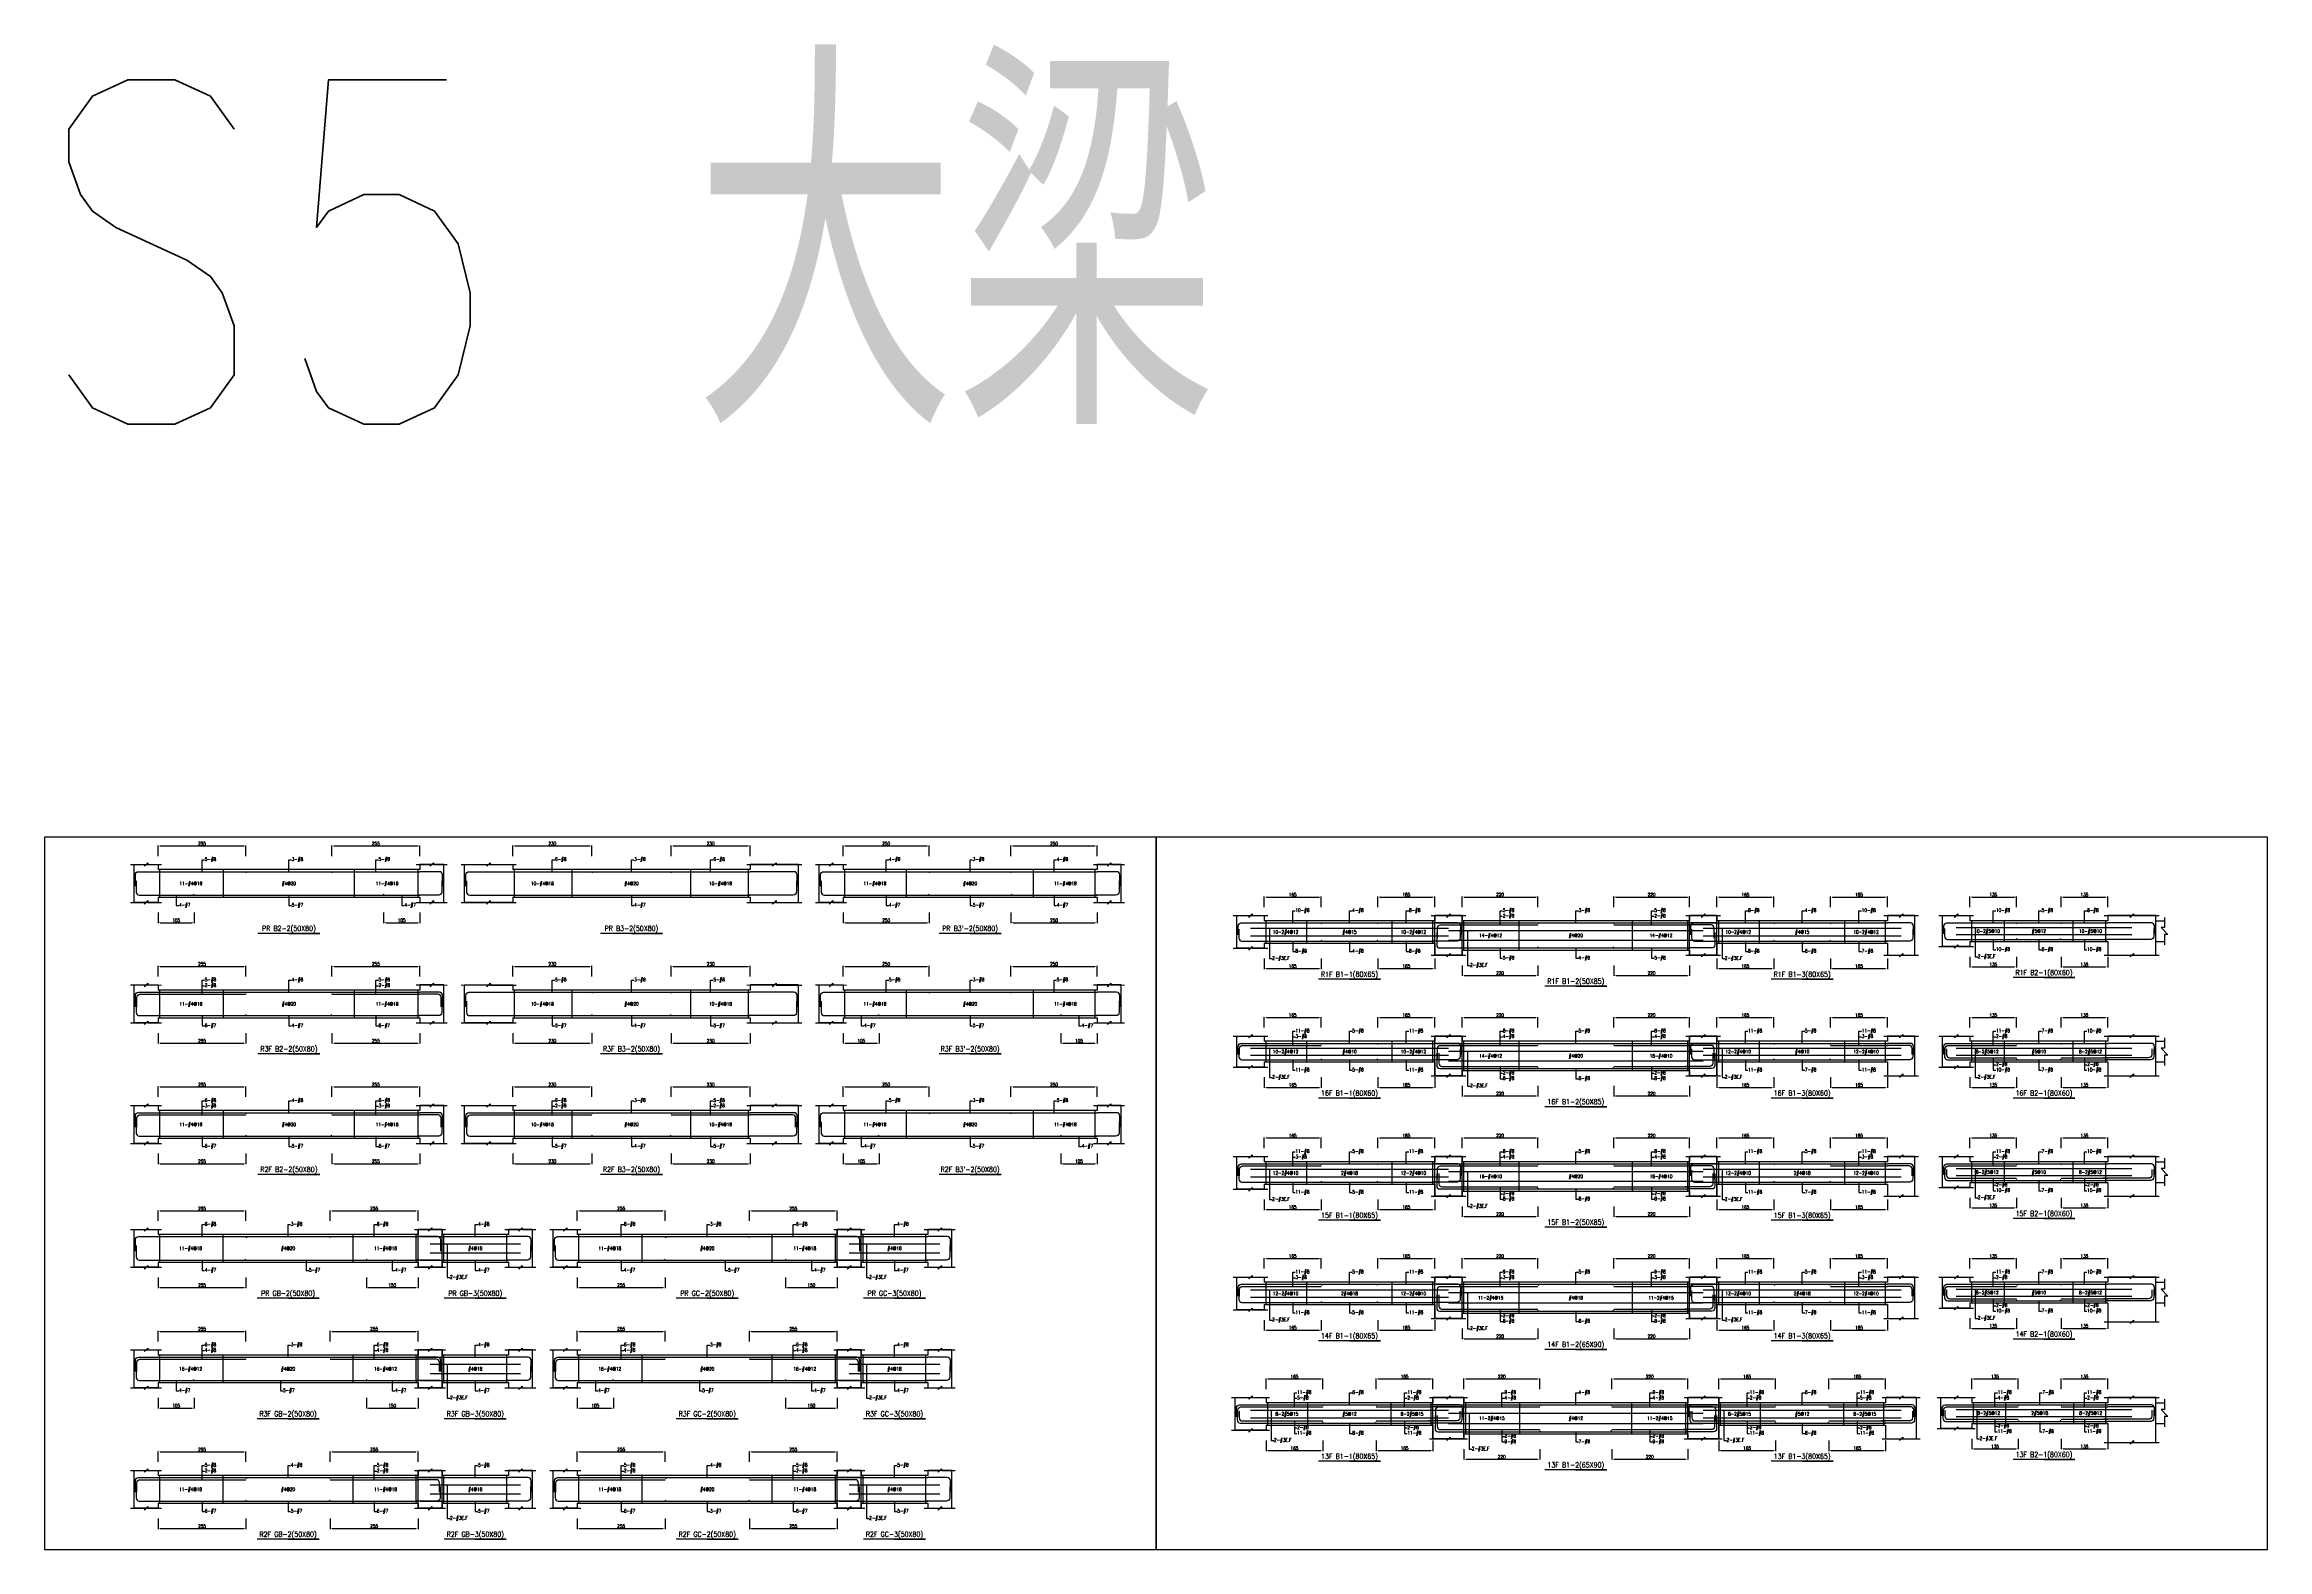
# Model space of a CAD drawing. Header units: millimetres. Extents: x 0 to 84580, y -12276 to 4373.
# Drawn here: x 26145 to 32603, y 0 to 4372 of the extents above; entities that cross this region are included whole.
import ezdxf
from ezdxf.enums import TextEntityAlignment as Align

# ---------------------------------------------------------------- set-up
doc = ezdxf.new("R2010")
doc.units = ezdxf.units.MM
doc.header["$MEASUREMENT"] = 0
doc.linetypes.add('CENTER', pattern=[2, 1.25, -0.25, 0.25, -0.25])
for name, color, linetype in [('S-DIM', 2, 'Continuous'), ('S-GRID', 1, 'CENTER'), ('S-LEADER', 2, 'Continuous'), ('S-RC', 130, 'Continuous'), ('S-REINF', 6, 'Continuous'), ('S-TEXT', 2, 'Continuous')]:
    doc.layers.add(name, color=color, linetype=linetype)
doc.styles.add('CS4', font='romans.shx', dxfattribs={"width": 0.8, "bigfont": 'lsp.shx'})
doc.styles.get("Standard").update_dxf_attribs({"font": 'arial.ttf'})
doc.dimstyles.new('ISO-25', dxfattribs={"dimtxt": 2.5, "dimasz": 2.5, "dimexe": 1.25, "dimexo": 0.625, "dimtad": 1, "dimtxsty": 'Standard', "dimcen": 2.5, "dimadec": 0, "dimazin": 0, "dimtfac": 1, "dimtmove": 0, "dimatfit": 3, "dimfxl": 0, "dimarcsym": 0})

# ---------------------------------------------------------------- blocks, each defined once
blk = doc.blocks.new('*D73')
at = {"layer": 'DEFPOINTS', "color": 0, "transparency": 16777216}
for p in [(26475.2, 1313.8), (26730.2, 1343.8), (26730.2, 1313.8)]:
    blk.add_point(p, dxfattribs=at)
at = {"layer": 'S-DIM', "color": 0, "lineweight": -2, "transparency": 16777216}
for p, q in [((26475.2, 1314.5), (26475.2, 1345.1)), ((26481.2, 1343.8), (26724.2, 1343.8)), ((26730.2, 1314.5), (26730.2, 1345.1))]:
    blk.add_line(p, q, dxfattribs=at)
at = {"layer": 'S-DIM', "color": 0, "transparency": 16777216}
for points in [[(26481.2, 1344.8), (26481.2, 1342.8), (26475.2, 1343.8)], [(26724.2, 1344.8), (26724.2, 1342.8), (26730.2, 1343.8)]]:
    blk.add_solid(points, dxfattribs=at)
at = {"layer": 'S-DIM', "color": 0, "transparency": 16777216, "insert": (26602.7, 1350.8), "char_height": 10, "attachment_point": 5, "style": 'CS4'}
blk.add_mtext('255', dxfattribs=at)
blk = doc.blocks.new('*D74')
at = {"layer": 'DEFPOINTS', "color": 0, "transparency": 16777216}
for p in [(26980.2, 1313.8), (27235.2, 1343.8), (27235.2, 1313.8)]:
    blk.add_point(p, dxfattribs=at)
at = {"layer": 'S-DIM', "color": 0, "lineweight": -2, "transparency": 16777216}
for p, q in [((26980.2, 1314.5), (26980.2, 1345.1)), ((26986.2, 1343.8), (27229.2, 1343.8)), ((27235.2, 1314.5), (27235.2, 1345.1))]:
    blk.add_line(p, q, dxfattribs=at)
at = {"layer": 'S-DIM', "color": 0, "transparency": 16777216}
for points in [[(26986.2, 1344.8), (26986.2, 1342.8), (26980.2, 1343.8)], [(27229.2, 1344.8), (27229.2, 1342.8), (27235.2, 1343.8)]]:
    blk.add_solid(points, dxfattribs=at)
at = {"layer": 'S-DIM', "color": 0, "transparency": 16777216, "insert": (27107.7, 1350.8), "char_height": 10, "attachment_point": 5, "style": 'CS4'}
blk.add_mtext('255', dxfattribs=at)
blk = doc.blocks.new('*D75')
at = {"layer": 'DEFPOINTS', "color": 0, "transparency": 16777216}
for p in [(26475.2, 1150.8), (26730.2, 1150.8), (26730.2, 1120.8)]:
    blk.add_point(p, dxfattribs=at)
at = {"layer": 'S-DIM', "color": 0, "lineweight": -2, "transparency": 16777216}
for p, q in [((26475.2, 1150.2), (26475.2, 1119.6)), ((26481.2, 1120.8), (26724.2, 1120.8)), ((26730.2, 1150.2), (26730.2, 1119.6))]:
    blk.add_line(p, q, dxfattribs=at)
at = {"layer": 'S-DIM', "color": 0, "transparency": 16777216}
for points in [[(26481.2, 1121.8), (26481.2, 1119.8), (26475.2, 1120.8)], [(26724.2, 1121.8), (26724.2, 1119.8), (26730.2, 1120.8)]]:
    blk.add_solid(points, dxfattribs=at)
at = {"layer": 'S-DIM', "color": 0, "transparency": 16777216, "insert": (26602.7, 1127.8), "char_height": 10, "attachment_point": 5, "style": 'CS4'}
blk.add_mtext('255', dxfattribs=at)
blk = doc.blocks.new('*D76')
at = {"layer": 'DEFPOINTS', "color": 0, "transparency": 16777216}
for p in [(26980.2, 1150.8), (27235.2, 1150.8), (27235.2, 1120.8)]:
    blk.add_point(p, dxfattribs=at)
at = {"layer": 'S-DIM', "color": 0, "lineweight": -2, "transparency": 16777216}
for p, q in [((26980.2, 1150.2), (26980.2, 1119.6)), ((26986.2, 1120.8), (27229.2, 1120.8)), ((27235.2, 1150.2), (27235.2, 1119.6))]:
    blk.add_line(p, q, dxfattribs=at)
at = {"layer": 'S-DIM', "color": 0, "transparency": 16777216}
for points in [[(26986.2, 1121.8), (26986.2, 1119.8), (26980.2, 1120.8)], [(27229.2, 1121.8), (27229.2, 1119.8), (27235.2, 1120.8)]]:
    blk.add_solid(points, dxfattribs=at)
at = {"layer": 'S-DIM', "color": 0, "transparency": 16777216, "insert": (27107.7, 1127.8), "char_height": 10, "attachment_point": 5, "style": 'CS4'}
blk.add_mtext('255', dxfattribs=at)
blk = doc.blocks.new('*D77')
at = {"layer": 'DEFPOINTS', "color": 0, "transparency": 16777216}
for p in [(26730.2, 1693.8), (26475.2, 1663.8), (26730.2, 1663.8)]:
    blk.add_point(p, dxfattribs=at)
at = {"layer": 'S-DIM', "color": 0, "lineweight": -2, "transparency": 16777216}
for p, q in [((26475.2, 1664.5), (26475.2, 1695.1)), ((26481.2, 1693.8), (26724.2, 1693.8)), ((26730.2, 1664.5), (26730.2, 1695.1))]:
    blk.add_line(p, q, dxfattribs=at)
at = {"layer": 'S-DIM', "color": 0, "transparency": 16777216}
for points in [[(26481.2, 1694.8), (26481.2, 1692.8), (26475.2, 1693.8)], [(26724.2, 1694.8), (26724.2, 1692.8), (26730.2, 1693.8)]]:
    blk.add_solid(points, dxfattribs=at)
at = {"layer": 'S-DIM', "color": 0, "transparency": 16777216, "insert": (26602.7, 1700.8), "char_height": 10, "attachment_point": 5, "style": 'CS4'}
blk.add_mtext('255', dxfattribs=at)
blk = doc.blocks.new('*D78')
at = {"layer": 'DEFPOINTS', "color": 0, "transparency": 16777216}
for p in [(27235.2, 1693.8), (26980.2, 1663.8), (27235.2, 1663.8)]:
    blk.add_point(p, dxfattribs=at)
at = {"layer": 'S-DIM', "color": 0, "lineweight": -2, "transparency": 16777216}
for p, q in [((26980.2, 1664.5), (26980.2, 1695.1)), ((26986.2, 1693.8), (27229.2, 1693.8)), ((27235.2, 1664.5), (27235.2, 1695.1))]:
    blk.add_line(p, q, dxfattribs=at)
at = {"layer": 'S-DIM', "color": 0, "transparency": 16777216}
for points in [[(26986.2, 1694.8), (26986.2, 1692.8), (26980.2, 1693.8)], [(27229.2, 1694.8), (27229.2, 1692.8), (27235.2, 1693.8)]]:
    blk.add_solid(points, dxfattribs=at)
at = {"layer": 'S-DIM', "color": 0, "transparency": 16777216, "insert": (27107.7, 1700.8), "char_height": 10, "attachment_point": 5, "style": 'CS4'}
blk.add_mtext('255', dxfattribs=at)
blk = doc.blocks.new('*D79')
at = {"layer": 'DEFPOINTS', "color": 0, "transparency": 16777216}
for p in [(26475.2, 1500.8), (26730.2, 1500.8), (26730.2, 1470.8)]:
    blk.add_point(p, dxfattribs=at)
at = {"layer": 'S-DIM', "color": 0, "lineweight": -2, "transparency": 16777216}
for p, q in [((26475.2, 1500.2), (26475.2, 1469.6)), ((26730.2, 1500.2), (26730.2, 1469.6)), ((26481.2, 1470.8), (26724.2, 1470.8))]:
    blk.add_line(p, q, dxfattribs=at)
at = {"layer": 'S-DIM', "color": 0, "transparency": 16777216}
for points in [[(26481.2, 1471.8), (26481.2, 1469.8), (26475.2, 1470.8)], [(26724.2, 1471.8), (26724.2, 1469.8), (26730.2, 1470.8)]]:
    blk.add_solid(points, dxfattribs=at)
at = {"layer": 'S-DIM', "color": 0, "transparency": 16777216, "insert": (26602.7, 1477.8), "char_height": 10, "attachment_point": 5, "style": 'CS4'}
blk.add_mtext('255', dxfattribs=at)
blk = doc.blocks.new('*D80')
at = {"layer": 'DEFPOINTS', "color": 0, "transparency": 16777216}
for p in [(26980.2, 1500.8), (27235.2, 1500.8), (27235.2, 1470.8)]:
    blk.add_point(p, dxfattribs=at)
at = {"layer": 'S-DIM', "color": 0, "lineweight": -2, "transparency": 16777216}
for p, q in [((26980.2, 1500.2), (26980.2, 1469.6)), ((27235.2, 1500.2), (27235.2, 1469.6)), ((26986.2, 1470.8), (27229.2, 1470.8))]:
    blk.add_line(p, q, dxfattribs=at)
at = {"layer": 'S-DIM', "color": 0, "transparency": 16777216}
for points in [[(26986.2, 1471.8), (26986.2, 1469.8), (26980.2, 1470.8)], [(27229.2, 1471.8), (27229.2, 1469.8), (27235.2, 1470.8)]]:
    blk.add_solid(points, dxfattribs=at)
at = {"layer": 'S-DIM', "color": 0, "transparency": 16777216, "insert": (27107.7, 1477.8), "char_height": 10, "attachment_point": 5, "style": 'CS4'}
blk.add_mtext('255', dxfattribs=at)
blk = doc.blocks.new('*D81')
at = {"layer": 'DEFPOINTS', "color": 0, "transparency": 16777216}
for p in [(26475.2, 2013.8), (26730.2, 2043.8), (26730.2, 2013.8)]:
    blk.add_point(p, dxfattribs=at)
at = {"layer": 'S-DIM', "color": 0, "lineweight": -2, "transparency": 16777216}
for p, q in [((26475.2, 2014.5), (26475.2, 2045.1)), ((26481.2, 2043.8), (26724.2, 2043.8)), ((26730.2, 2014.5), (26730.2, 2045.1))]:
    blk.add_line(p, q, dxfattribs=at)
at = {"layer": 'S-DIM', "color": 0, "transparency": 16777216}
for points in [[(26481.2, 2044.8), (26481.2, 2042.8), (26475.2, 2043.8)], [(26724.2, 2044.8), (26724.2, 2042.8), (26730.2, 2043.8)]]:
    blk.add_solid(points, dxfattribs=at)
at = {"layer": 'S-DIM', "color": 0, "transparency": 16777216, "insert": (26602.7, 2050.8), "char_height": 10, "attachment_point": 5, "style": 'CS4'}
blk.add_mtext('255', dxfattribs=at)
blk = doc.blocks.new('*D82')
at = {"layer": 'DEFPOINTS', "color": 0, "transparency": 16777216}
for p in [(26980.2, 2013.8), (27235.2, 2043.8), (27235.2, 2013.8)]:
    blk.add_point(p, dxfattribs=at)
at = {"layer": 'S-DIM', "color": 0, "lineweight": -2, "transparency": 16777216}
for p, q in [((26980.2, 2014.5), (26980.2, 2045.1)), ((26986.2, 2043.8), (27229.2, 2043.8)), ((27235.2, 2014.5), (27235.2, 2045.1))]:
    blk.add_line(p, q, dxfattribs=at)
at = {"layer": 'S-DIM', "color": 0, "transparency": 16777216}
for points in [[(26986.2, 2044.8), (26986.2, 2042.8), (26980.2, 2043.8)], [(27229.2, 2044.8), (27229.2, 2042.8), (27235.2, 2043.8)]]:
    blk.add_solid(points, dxfattribs=at)
at = {"layer": 'S-DIM', "color": 0, "transparency": 16777216, "insert": (27107.7, 2050.8), "char_height": 10, "attachment_point": 5, "style": 'CS4'}
blk.add_mtext('255', dxfattribs=at)
blk = doc.blocks.new('*D83')
at = {"layer": 'DEFPOINTS', "color": 0, "transparency": 16777216}
for p in [(26475.2, 1850.8), (26580.2, 1850.8), (26580.2, 1820.8)]:
    blk.add_point(p, dxfattribs=at)
at = {"layer": 'S-DIM', "color": 0, "lineweight": -2, "transparency": 16777216}
for p, q in [((26475.2, 1850.2), (26475.2, 1819.6)), ((26481.2, 1820.8), (26574.2, 1820.8)), ((26580.2, 1850.2), (26580.2, 1819.6))]:
    blk.add_line(p, q, dxfattribs=at)
at = {"layer": 'S-DIM', "color": 0, "transparency": 16777216}
for points in [[(26481.2, 1821.8), (26481.2, 1819.8), (26475.2, 1820.8)], [(26574.2, 1821.8), (26574.2, 1819.8), (26580.2, 1820.8)]]:
    blk.add_solid(points, dxfattribs=at)
at = {"layer": 'S-DIM', "color": 0, "transparency": 16777216, "insert": (26527.7, 1827.8), "char_height": 10, "attachment_point": 5, "style": 'CS4'}
blk.add_mtext('105', dxfattribs=at)
blk = doc.blocks.new('*D84')
at = {"layer": 'DEFPOINTS', "color": 0, "transparency": 16777216}
for p in [(27130.2, 1850.8), (27235.2, 1850.8), (27235.2, 1820.8)]:
    blk.add_point(p, dxfattribs=at)
at = {"layer": 'S-DIM', "color": 0, "lineweight": -2, "transparency": 16777216}
for p, q in [((27130.2, 1850.2), (27130.2, 1819.6)), ((27136.2, 1820.8), (27229.2, 1820.8)), ((27235.2, 1850.2), (27235.2, 1819.6))]:
    blk.add_line(p, q, dxfattribs=at)
at = {"layer": 'S-DIM', "color": 0, "transparency": 16777216}
for points in [[(27136.2, 1821.8), (27136.2, 1819.8), (27130.2, 1820.8)], [(27229.2, 1821.8), (27229.2, 1819.8), (27235.2, 1820.8)]]:
    blk.add_solid(points, dxfattribs=at)
at = {"layer": 'S-DIM', "color": 0, "transparency": 16777216, "insert": (27182.7, 1827.8), "char_height": 10, "attachment_point": 5, "style": 'CS4'}
blk.add_mtext('105', dxfattribs=at)
blk = doc.blocks.new('*D85')
at = {"layer": 'DEFPOINTS', "color": 0, "transparency": 16777216}
for p in [(27505.2, 1313.8), (27735.2, 1343.8), (27735.2, 1313.8)]:
    blk.add_point(p, dxfattribs=at)
at = {"layer": 'S-DIM', "color": 0, "lineweight": -2, "transparency": 16777216}
for p, q in [((27505.2, 1314.5), (27505.2, 1345.1)), ((27511.2, 1343.8), (27729.2, 1343.8)), ((27735.2, 1314.5), (27735.2, 1345.1))]:
    blk.add_line(p, q, dxfattribs=at)
at = {"layer": 'S-DIM', "color": 0, "transparency": 16777216}
for points in [[(27511.2, 1344.8), (27511.2, 1342.8), (27505.2, 1343.8)], [(27729.2, 1344.8), (27729.2, 1342.8), (27735.2, 1343.8)]]:
    blk.add_solid(points, dxfattribs=at)
at = {"layer": 'S-DIM', "color": 0, "transparency": 16777216, "insert": (27620.2, 1350.8), "char_height": 10, "attachment_point": 5, "style": 'CS4'}
blk.add_mtext('230', dxfattribs=at)
blk = doc.blocks.new('*D86')
at = {"layer": 'DEFPOINTS', "color": 0, "transparency": 16777216}
for p in [(27965.2, 1313.8), (28195.2, 1343.8), (28195.2, 1313.8)]:
    blk.add_point(p, dxfattribs=at)
at = {"layer": 'S-DIM', "color": 0, "lineweight": -2, "transparency": 16777216}
for p, q in [((27965.2, 1314.5), (27965.2, 1345.1)), ((27971.2, 1343.8), (28189.2, 1343.8)), ((28195.2, 1314.5), (28195.2, 1345.1))]:
    blk.add_line(p, q, dxfattribs=at)
at = {"layer": 'S-DIM', "color": 0, "transparency": 16777216}
for points in [[(27971.2, 1344.8), (27971.2, 1342.8), (27965.2, 1343.8)], [(28189.2, 1344.8), (28189.2, 1342.8), (28195.2, 1343.8)]]:
    blk.add_solid(points, dxfattribs=at)
at = {"layer": 'S-DIM', "color": 0, "transparency": 16777216, "insert": (28080.2, 1350.8), "char_height": 10, "attachment_point": 5, "style": 'CS4'}
blk.add_mtext('230', dxfattribs=at)
blk = doc.blocks.new('*D87')
at = {"layer": 'DEFPOINTS', "color": 0, "transparency": 16777216}
for p in [(27505.2, 1150.8), (27735.2, 1150.8), (27735.2, 1120.8)]:
    blk.add_point(p, dxfattribs=at)
at = {"layer": 'S-DIM', "color": 0, "lineweight": -2, "transparency": 16777216}
for p, q in [((27505.2, 1150.2), (27505.2, 1119.6)), ((27511.2, 1120.8), (27729.2, 1120.8)), ((27735.2, 1150.2), (27735.2, 1119.6))]:
    blk.add_line(p, q, dxfattribs=at)
at = {"layer": 'S-DIM', "color": 0, "transparency": 16777216}
for points in [[(27511.2, 1121.8), (27511.2, 1119.8), (27505.2, 1120.8)], [(27729.2, 1121.8), (27729.2, 1119.8), (27735.2, 1120.8)]]:
    blk.add_solid(points, dxfattribs=at)
at = {"layer": 'S-DIM', "color": 0, "transparency": 16777216, "insert": (27620.2, 1127.8), "char_height": 10, "attachment_point": 5, "style": 'CS4'}
blk.add_mtext('230', dxfattribs=at)
blk = doc.blocks.new('*D88')
at = {"layer": 'DEFPOINTS', "color": 0, "transparency": 16777216}
for p in [(27965.2, 1150.8), (28195.2, 1150.8), (28195.2, 1120.8)]:
    blk.add_point(p, dxfattribs=at)
at = {"layer": 'S-DIM', "color": 0, "lineweight": -2, "transparency": 16777216}
for p, q in [((27965.2, 1150.2), (27965.2, 1119.6)), ((27971.2, 1120.8), (28189.2, 1120.8)), ((28195.2, 1150.2), (28195.2, 1119.6))]:
    blk.add_line(p, q, dxfattribs=at)
at = {"layer": 'S-DIM', "color": 0, "transparency": 16777216}
for points in [[(27971.2, 1121.8), (27971.2, 1119.8), (27965.2, 1120.8)], [(28189.2, 1121.8), (28189.2, 1119.8), (28195.2, 1120.8)]]:
    blk.add_solid(points, dxfattribs=at)
at = {"layer": 'S-DIM', "color": 0, "transparency": 16777216, "insert": (28080.2, 1127.8), "char_height": 10, "attachment_point": 5, "style": 'CS4'}
blk.add_mtext('230', dxfattribs=at)
blk = doc.blocks.new('*D107')
at = {"layer": 'DEFPOINTS', "color": 0, "transparency": 16777216}
for p in [(27735.2, 1693.8), (27505.2, 1663.8), (27735.2, 1663.8)]:
    blk.add_point(p, dxfattribs=at)
at = {"layer": 'S-DIM', "color": 0, "lineweight": -2, "transparency": 16777216}
for p, q in [((27505.2, 1664.5), (27505.2, 1695.1)), ((27511.2, 1693.8), (27729.2, 1693.8)), ((27735.2, 1664.5), (27735.2, 1695.1))]:
    blk.add_line(p, q, dxfattribs=at)
at = {"layer": 'S-DIM', "color": 0, "transparency": 16777216}
for points in [[(27511.2, 1694.8), (27511.2, 1692.8), (27505.2, 1693.8)], [(27729.2, 1694.8), (27729.2, 1692.8), (27735.2, 1693.8)]]:
    blk.add_solid(points, dxfattribs=at)
at = {"layer": 'S-DIM', "color": 0, "transparency": 16777216, "insert": (27620.2, 1700.8), "char_height": 10, "attachment_point": 5, "style": 'CS4'}
blk.add_mtext('230', dxfattribs=at)
blk = doc.blocks.new('*D108')
at = {"layer": 'DEFPOINTS', "color": 0, "transparency": 16777216}
for p in [(28195.2, 1693.8), (27965.2, 1663.8), (28195.2, 1663.8)]:
    blk.add_point(p, dxfattribs=at)
at = {"layer": 'S-DIM', "color": 0, "lineweight": -2, "transparency": 16777216}
for p, q in [((27965.2, 1664.5), (27965.2, 1695.1)), ((27971.2, 1693.8), (28189.2, 1693.8)), ((28195.2, 1664.5), (28195.2, 1695.1))]:
    blk.add_line(p, q, dxfattribs=at)
at = {"layer": 'S-DIM', "color": 0, "transparency": 16777216}
for points in [[(27971.2, 1694.8), (27971.2, 1692.8), (27965.2, 1693.8)], [(28189.2, 1694.8), (28189.2, 1692.8), (28195.2, 1693.8)]]:
    blk.add_solid(points, dxfattribs=at)
at = {"layer": 'S-DIM', "color": 0, "transparency": 16777216, "insert": (28080.2, 1700.8), "char_height": 10, "attachment_point": 5, "style": 'CS4'}
blk.add_mtext('230', dxfattribs=at)
blk = doc.blocks.new('*D109')
at = {"layer": 'DEFPOINTS', "color": 0, "transparency": 16777216}
for p in [(27505.2, 1500.8), (27735.2, 1500.8), (27735.2, 1470.8)]:
    blk.add_point(p, dxfattribs=at)
at = {"layer": 'S-DIM', "color": 0, "lineweight": -2, "transparency": 16777216}
for p, q in [((27505.2, 1500.2), (27505.2, 1469.6)), ((27735.2, 1500.2), (27735.2, 1469.6)), ((27511.2, 1470.8), (27729.2, 1470.8))]:
    blk.add_line(p, q, dxfattribs=at)
at = {"layer": 'S-DIM', "color": 0, "transparency": 16777216}
for points in [[(27511.2, 1471.8), (27511.2, 1469.8), (27505.2, 1470.8)], [(27729.2, 1471.8), (27729.2, 1469.8), (27735.2, 1470.8)]]:
    blk.add_solid(points, dxfattribs=at)
at = {"layer": 'S-DIM', "color": 0, "transparency": 16777216, "insert": (27620.2, 1477.8), "char_height": 10, "attachment_point": 5, "style": 'CS4'}
blk.add_mtext('230', dxfattribs=at)
blk = doc.blocks.new('*D110')
at = {"layer": 'DEFPOINTS', "color": 0, "transparency": 16777216}
for p in [(27965.2, 1500.8), (28195.2, 1500.8), (28195.2, 1470.8)]:
    blk.add_point(p, dxfattribs=at)
at = {"layer": 'S-DIM', "color": 0, "lineweight": -2, "transparency": 16777216}
for p, q in [((27965.2, 1500.2), (27965.2, 1469.6)), ((28195.2, 1500.2), (28195.2, 1469.6)), ((27971.2, 1470.8), (28189.2, 1470.8))]:
    blk.add_line(p, q, dxfattribs=at)
at = {"layer": 'S-DIM', "color": 0, "transparency": 16777216}
for points in [[(27971.2, 1471.8), (27971.2, 1469.8), (27965.2, 1470.8)], [(28189.2, 1471.8), (28189.2, 1469.8), (28195.2, 1470.8)]]:
    blk.add_solid(points, dxfattribs=at)
at = {"layer": 'S-DIM', "color": 0, "transparency": 16777216, "insert": (28080.2, 1477.8), "char_height": 10, "attachment_point": 5, "style": 'CS4'}
blk.add_mtext('230', dxfattribs=at)
blk = doc.blocks.new('*D111')
at = {"layer": 'DEFPOINTS', "color": 0, "transparency": 16777216}
for p in [(27505.2, 2013.8), (27735.2, 2043.8), (27735.2, 2013.8)]:
    blk.add_point(p, dxfattribs=at)
at = {"layer": 'S-DIM', "color": 0, "lineweight": -2, "transparency": 16777216}
for p, q in [((27505.2, 2014.5), (27505.2, 2045.1)), ((27511.2, 2043.8), (27729.2, 2043.8)), ((27735.2, 2014.5), (27735.2, 2045.1))]:
    blk.add_line(p, q, dxfattribs=at)
at = {"layer": 'S-DIM', "color": 0, "transparency": 16777216}
for points in [[(27511.2, 2044.8), (27511.2, 2042.8), (27505.2, 2043.8)], [(27729.2, 2044.8), (27729.2, 2042.8), (27735.2, 2043.8)]]:
    blk.add_solid(points, dxfattribs=at)
at = {"layer": 'S-DIM', "color": 0, "transparency": 16777216, "insert": (27620.2, 2050.8), "char_height": 10, "attachment_point": 5, "style": 'CS4'}
blk.add_mtext('230', dxfattribs=at)
blk = doc.blocks.new('*D112')
at = {"layer": 'DEFPOINTS', "color": 0, "transparency": 16777216}
for p in [(27965.2, 2013.8), (28195.2, 2043.8), (28195.2, 2013.8)]:
    blk.add_point(p, dxfattribs=at)
at = {"layer": 'S-DIM', "color": 0, "lineweight": -2, "transparency": 16777216}
for p, q in [((27965.2, 2014.5), (27965.2, 2045.1)), ((27971.2, 2043.8), (28189.2, 2043.8)), ((28195.2, 2014.5), (28195.2, 2045.1))]:
    blk.add_line(p, q, dxfattribs=at)
at = {"layer": 'S-DIM', "color": 0, "transparency": 16777216}
for points in [[(27971.2, 2044.8), (27971.2, 2042.8), (27965.2, 2043.8)], [(28189.2, 2044.8), (28189.2, 2042.8), (28195.2, 2043.8)]]:
    blk.add_solid(points, dxfattribs=at)
at = {"layer": 'S-DIM', "color": 0, "transparency": 16777216, "insert": (28080.2, 2050.8), "char_height": 10, "attachment_point": 5, "style": 'CS4'}
blk.add_mtext('230', dxfattribs=at)
blk = doc.blocks.new('*D113')
at = {"layer": 'DEFPOINTS', "color": 0, "transparency": 16777216}
for p in [(28465.2, 1313.8), (28715.2, 1343.8), (28715.2, 1313.8)]:
    blk.add_point(p, dxfattribs=at)
at = {"layer": 'S-DIM', "color": 0, "lineweight": -2, "transparency": 16777216}
for p, q in [((28465.2, 1314.5), (28465.2, 1345.1)), ((28471.2, 1343.8), (28709.2, 1343.8)), ((28715.2, 1314.5), (28715.2, 1345.1))]:
    blk.add_line(p, q, dxfattribs=at)
at = {"layer": 'S-DIM', "color": 0, "transparency": 16777216}
for points in [[(28471.2, 1344.8), (28471.2, 1342.8), (28465.2, 1343.8)], [(28709.2, 1344.8), (28709.2, 1342.8), (28715.2, 1343.8)]]:
    blk.add_solid(points, dxfattribs=at)
at = {"layer": 'S-DIM', "color": 0, "transparency": 16777216, "insert": (28590.2, 1350.8), "char_height": 10, "attachment_point": 5, "style": 'CS4'}
blk.add_mtext('250', dxfattribs=at)
blk = doc.blocks.new('*D114')
at = {"layer": 'DEFPOINTS', "color": 0, "transparency": 16777216}
for p in [(28952.7, 1313.8), (29202.7, 1343.8), (29202.7, 1313.8)]:
    blk.add_point(p, dxfattribs=at)
at = {"layer": 'S-DIM', "color": 0, "lineweight": -2, "transparency": 16777216}
for p, q in [((28952.7, 1314.5), (28952.7, 1345.1)), ((28958.7, 1343.8), (29196.7, 1343.8)), ((29202.7, 1314.5), (29202.7, 1345.1))]:
    blk.add_line(p, q, dxfattribs=at)
at = {"layer": 'S-DIM', "color": 0, "transparency": 16777216}
for points in [[(28958.7, 1344.8), (28958.7, 1342.8), (28952.7, 1343.8)], [(29196.7, 1344.8), (29196.7, 1342.8), (29202.7, 1343.8)]]:
    blk.add_solid(points, dxfattribs=at)
at = {"layer": 'S-DIM', "color": 0, "transparency": 16777216, "insert": (29077.7, 1350.8), "char_height": 10, "attachment_point": 5, "style": 'CS4'}
blk.add_mtext('250', dxfattribs=at)
blk = doc.blocks.new('*D115')
at = {"layer": 'DEFPOINTS', "color": 0, "transparency": 16777216}
for p in [(28465.2, 1150.8), (28570.2, 1150.8), (28570.2, 1120.8)]:
    blk.add_point(p, dxfattribs=at)
at = {"layer": 'S-DIM', "color": 0, "lineweight": -2, "transparency": 16777216}
for p, q in [((28465.2, 1150.2), (28465.2, 1119.6)), ((28471.2, 1120.8), (28564.2, 1120.8)), ((28570.2, 1150.2), (28570.2, 1119.6))]:
    blk.add_line(p, q, dxfattribs=at)
at = {"layer": 'S-DIM', "color": 0, "transparency": 16777216}
for points in [[(28471.2, 1121.8), (28471.2, 1119.8), (28465.2, 1120.8)], [(28564.2, 1121.8), (28564.2, 1119.8), (28570.2, 1120.8)]]:
    blk.add_solid(points, dxfattribs=at)
at = {"layer": 'S-DIM', "color": 0, "transparency": 16777216, "insert": (28517.7, 1127.8), "char_height": 10, "attachment_point": 5, "style": 'CS4'}
blk.add_mtext('105', dxfattribs=at)
blk = doc.blocks.new('*D89')
at = {"layer": 'DEFPOINTS', "color": 0, "transparency": 16777216}
for p in [(29097.7, 1150.8), (29202.7, 1150.8), (29202.7, 1120.8)]:
    blk.add_point(p, dxfattribs=at)
at = {"layer": 'S-DIM', "color": 0, "lineweight": -2, "transparency": 16777216}
for p, q in [((29097.7, 1150.2), (29097.7, 1119.6)), ((29103.7, 1120.8), (29196.7, 1120.8)), ((29202.7, 1150.2), (29202.7, 1119.6))]:
    blk.add_line(p, q, dxfattribs=at)
at = {"layer": 'S-DIM', "color": 0, "transparency": 16777216}
for points in [[(29103.7, 1121.8), (29103.7, 1119.8), (29097.7, 1120.8)], [(29196.7, 1121.8), (29196.7, 1119.8), (29202.7, 1120.8)]]:
    blk.add_solid(points, dxfattribs=at)
at = {"layer": 'S-DIM', "color": 0, "transparency": 16777216, "insert": (29150.2, 1127.8), "char_height": 10, "attachment_point": 5, "style": 'CS4'}
blk.add_mtext('105', dxfattribs=at)
blk = doc.blocks.new('*D90')
at = {"layer": 'DEFPOINTS', "color": 0, "transparency": 16777216}
for p in [(28715.2, 1693.8), (28465.2, 1663.8), (28715.2, 1663.8)]:
    blk.add_point(p, dxfattribs=at)
at = {"layer": 'S-DIM', "color": 0, "lineweight": -2, "transparency": 16777216}
for p, q in [((28465.2, 1664.5), (28465.2, 1695.1)), ((28471.2, 1693.8), (28709.2, 1693.8)), ((28715.2, 1664.5), (28715.2, 1695.1))]:
    blk.add_line(p, q, dxfattribs=at)
at = {"layer": 'S-DIM', "color": 0, "transparency": 16777216}
for points in [[(28471.2, 1694.8), (28471.2, 1692.8), (28465.2, 1693.8)], [(28709.2, 1694.8), (28709.2, 1692.8), (28715.2, 1693.8)]]:
    blk.add_solid(points, dxfattribs=at)
at = {"layer": 'S-DIM', "color": 0, "transparency": 16777216, "insert": (28590.2, 1700.8), "char_height": 10, "attachment_point": 5, "style": 'CS4'}
blk.add_mtext('250', dxfattribs=at)
blk = doc.blocks.new('*D91')
at = {"layer": 'DEFPOINTS', "color": 0, "transparency": 16777216}
for p in [(29202.7, 1693.8), (28952.7, 1663.8), (29202.7, 1663.8)]:
    blk.add_point(p, dxfattribs=at)
at = {"layer": 'S-DIM', "color": 0, "lineweight": -2, "transparency": 16777216}
for p, q in [((28952.7, 1664.5), (28952.7, 1695.1)), ((28958.7, 1693.8), (29196.7, 1693.8)), ((29202.7, 1664.5), (29202.7, 1695.1))]:
    blk.add_line(p, q, dxfattribs=at)
at = {"layer": 'S-DIM', "color": 0, "transparency": 16777216}
for points in [[(28958.7, 1694.8), (28958.7, 1692.8), (28952.7, 1693.8)], [(29196.7, 1694.8), (29196.7, 1692.8), (29202.7, 1693.8)]]:
    blk.add_solid(points, dxfattribs=at)
at = {"layer": 'S-DIM', "color": 0, "transparency": 16777216, "insert": (29077.7, 1700.8), "char_height": 10, "attachment_point": 5, "style": 'CS4'}
blk.add_mtext('250', dxfattribs=at)
blk = doc.blocks.new('*D92')
at = {"layer": 'DEFPOINTS', "color": 0, "transparency": 16777216}
for p in [(28465.2, 1500.8), (28570.2, 1500.8), (28570.2, 1470.8)]:
    blk.add_point(p, dxfattribs=at)
at = {"layer": 'S-DIM', "color": 0, "lineweight": -2, "transparency": 16777216}
for p, q in [((28465.2, 1500.2), (28465.2, 1469.6)), ((28570.2, 1500.2), (28570.2, 1469.6)), ((28471.2, 1470.8), (28564.2, 1470.8))]:
    blk.add_line(p, q, dxfattribs=at)
at = {"layer": 'S-DIM', "color": 0, "transparency": 16777216}
for points in [[(28471.2, 1471.8), (28471.2, 1469.8), (28465.2, 1470.8)], [(28564.2, 1471.8), (28564.2, 1469.8), (28570.2, 1470.8)]]:
    blk.add_solid(points, dxfattribs=at)
at = {"layer": 'S-DIM', "color": 0, "transparency": 16777216, "insert": (28517.7, 1477.8), "char_height": 10, "attachment_point": 5, "style": 'CS4'}
blk.add_mtext('105', dxfattribs=at)
blk = doc.blocks.new('*D93')
at = {"layer": 'DEFPOINTS', "color": 0, "transparency": 16777216}
for p in [(29097.7, 1500.8), (29202.7, 1500.8), (29202.7, 1470.8)]:
    blk.add_point(p, dxfattribs=at)
at = {"layer": 'S-DIM', "color": 0, "lineweight": -2, "transparency": 16777216}
for p, q in [((29097.7, 1500.2), (29097.7, 1469.6)), ((29202.7, 1500.2), (29202.7, 1469.6)), ((29103.7, 1470.8), (29196.7, 1470.8))]:
    blk.add_line(p, q, dxfattribs=at)
at = {"layer": 'S-DIM', "color": 0, "transparency": 16777216}
for points in [[(29103.7, 1471.8), (29103.7, 1469.8), (29097.7, 1470.8)], [(29196.7, 1471.8), (29196.7, 1469.8), (29202.7, 1470.8)]]:
    blk.add_solid(points, dxfattribs=at)
at = {"layer": 'S-DIM', "color": 0, "transparency": 16777216, "insert": (29150.2, 1477.8), "char_height": 10, "attachment_point": 5, "style": 'CS4'}
blk.add_mtext('105', dxfattribs=at)
blk = doc.blocks.new('*D94')
at = {"layer": 'DEFPOINTS', "color": 0, "transparency": 16777216}
for p in [(28465.2, 2013.8), (28715.2, 2043.8), (28715.2, 2013.8)]:
    blk.add_point(p, dxfattribs=at)
at = {"layer": 'S-DIM', "color": 0, "lineweight": -2, "transparency": 16777216}
for p, q in [((28465.2, 2014.5), (28465.2, 2045.1)), ((28471.2, 2043.8), (28709.2, 2043.8)), ((28715.2, 2014.5), (28715.2, 2045.1))]:
    blk.add_line(p, q, dxfattribs=at)
at = {"layer": 'S-DIM', "color": 0, "transparency": 16777216}
for points in [[(28471.2, 2044.8), (28471.2, 2042.8), (28465.2, 2043.8)], [(28709.2, 2044.8), (28709.2, 2042.8), (28715.2, 2043.8)]]:
    blk.add_solid(points, dxfattribs=at)
at = {"layer": 'S-DIM', "color": 0, "transparency": 16777216, "insert": (28590.2, 2050.8), "char_height": 10, "attachment_point": 5, "style": 'CS4'}
blk.add_mtext('250', dxfattribs=at)
blk = doc.blocks.new('*D95')
at = {"layer": 'DEFPOINTS', "color": 0, "transparency": 16777216}
for p in [(28952.7, 2013.8), (29202.7, 2043.8), (29202.7, 2013.8)]:
    blk.add_point(p, dxfattribs=at)
at = {"layer": 'S-DIM', "color": 0, "lineweight": -2, "transparency": 16777216}
for p, q in [((28952.7, 2014.5), (28952.7, 2045.1)), ((28958.7, 2043.8), (29196.7, 2043.8)), ((29202.7, 2014.5), (29202.7, 2045.1))]:
    blk.add_line(p, q, dxfattribs=at)
at = {"layer": 'S-DIM', "color": 0, "transparency": 16777216}
for points in [[(28958.7, 2044.8), (28958.7, 2042.8), (28952.7, 2043.8)], [(29196.7, 2044.8), (29196.7, 2042.8), (29202.7, 2043.8)]]:
    blk.add_solid(points, dxfattribs=at)
at = {"layer": 'S-DIM', "color": 0, "transparency": 16777216, "insert": (29077.7, 2050.8), "char_height": 10, "attachment_point": 5, "style": 'CS4'}
blk.add_mtext('250', dxfattribs=at)
blk = doc.blocks.new('*D96')
at = {"layer": 'DEFPOINTS', "color": 0, "transparency": 16777216}
for p in [(28465.2, 1850.8), (28715.2, 1850.8), (28715.2, 1820.8)]:
    blk.add_point(p, dxfattribs=at)
at = {"layer": 'S-DIM', "color": 0, "lineweight": -2, "transparency": 16777216}
for p, q in [((28465.2, 1850.2), (28465.2, 1819.6)), ((28471.2, 1820.8), (28709.2, 1820.8)), ((28715.2, 1850.2), (28715.2, 1819.6))]:
    blk.add_line(p, q, dxfattribs=at)
at = {"layer": 'S-DIM', "color": 0, "transparency": 16777216}
for points in [[(28471.2, 1821.8), (28471.2, 1819.8), (28465.2, 1820.8)], [(28709.2, 1821.8), (28709.2, 1819.8), (28715.2, 1820.8)]]:
    blk.add_solid(points, dxfattribs=at)
at = {"layer": 'S-DIM', "color": 0, "transparency": 16777216, "insert": (28590.2, 1827.8), "char_height": 10, "attachment_point": 5, "style": 'CS4'}
blk.add_mtext('250', dxfattribs=at)
blk = doc.blocks.new('*D97')
at = {"layer": 'DEFPOINTS', "color": 0, "transparency": 16777216}
for p in [(28952.7, 1850.8), (29202.7, 1850.8), (29202.7, 1820.8)]:
    blk.add_point(p, dxfattribs=at)
at = {"layer": 'S-DIM', "color": 0, "lineweight": -2, "transparency": 16777216}
for p, q in [((28952.7, 1850.2), (28952.7, 1819.6)), ((28958.7, 1820.8), (29196.7, 1820.8)), ((29202.7, 1850.2), (29202.7, 1819.6))]:
    blk.add_line(p, q, dxfattribs=at)
at = {"layer": 'S-DIM', "color": 0, "transparency": 16777216}
for points in [[(28958.7, 1821.8), (28958.7, 1819.8), (28952.7, 1820.8)], [(29196.7, 1821.8), (29196.7, 1819.8), (29202.7, 1820.8)]]:
    blk.add_solid(points, dxfattribs=at)
at = {"layer": 'S-DIM', "color": 0, "transparency": 16777216, "insert": (29077.7, 1827.8), "char_height": 10, "attachment_point": 5, "style": 'CS4'}
blk.add_mtext('250', dxfattribs=at)
blk = doc.blocks.new('*D98')
at = {"layer": 'DEFPOINTS', "color": 0, "transparency": 16777216}
for p in [(26730.2, 283.8), (26475.2, 253.8), (26730.2, 253.8)]:
    blk.add_point(p, dxfattribs=at)
at = {"layer": 'S-DIM', "color": 0, "lineweight": -2, "transparency": 16777216}
for p, q in [((26475.2, 254.5), (26475.2, 285.1)), ((26481.2, 283.8), (26724.2, 283.8)), ((26730.2, 254.5), (26730.2, 285.1))]:
    blk.add_line(p, q, dxfattribs=at)
at = {"layer": 'S-DIM', "color": 0, "transparency": 16777216}
for points in [[(26481.2, 284.8), (26481.2, 282.8), (26475.2, 283.8)], [(26724.2, 284.8), (26724.2, 282.8), (26730.2, 283.8)]]:
    blk.add_solid(points, dxfattribs=at)
at = {"layer": 'S-DIM', "color": 0, "transparency": 16777216, "insert": (26602.7, 290.8), "char_height": 10, "attachment_point": 5, "style": 'CS4'}
blk.add_mtext('255', dxfattribs=at)
blk = doc.blocks.new('*D99')
at = {"layer": 'DEFPOINTS', "color": 0, "transparency": 16777216}
for p in [(27230.2, 283.8), (26975.2, 253.8), (27230.2, 253.8)]:
    blk.add_point(p, dxfattribs=at)
at = {"layer": 'S-DIM', "color": 0, "lineweight": -2, "transparency": 16777216}
for p, q in [((26975.2, 254.5), (26975.2, 285.1)), ((26981.2, 283.8), (27224.2, 283.8)), ((27230.2, 254.5), (27230.2, 285.1))]:
    blk.add_line(p, q, dxfattribs=at)
at = {"layer": 'S-DIM', "color": 0, "transparency": 16777216}
for points in [[(26981.2, 284.8), (26981.2, 282.8), (26975.2, 283.8)], [(27224.2, 284.8), (27224.2, 282.8), (27230.2, 283.8)]]:
    blk.add_solid(points, dxfattribs=at)
at = {"layer": 'S-DIM', "color": 0, "transparency": 16777216, "insert": (27102.7, 290.8), "char_height": 10, "attachment_point": 5, "style": 'CS4'}
blk.add_mtext('255', dxfattribs=at)
blk = doc.blocks.new('*D100')
at = {"layer": 'DEFPOINTS', "color": 0, "transparency": 16777216}
for p in [(26475.2, 90.8), (26730.2, 90.8), (26730.2, 60.8)]:
    blk.add_point(p, dxfattribs=at)
at = {"layer": 'S-DIM', "color": 0, "lineweight": -2, "transparency": 16777216}
for p, q in [((26475.2, 90.2), (26475.2, 59.6)), ((26730.2, 90.2), (26730.2, 59.6)), ((26481.2, 60.8), (26724.2, 60.8))]:
    blk.add_line(p, q, dxfattribs=at)
at = {"layer": 'S-DIM', "color": 0, "transparency": 16777216}
for points in [[(26481.2, 61.8), (26481.2, 59.8), (26475.2, 60.8)], [(26724.2, 61.8), (26724.2, 59.8), (26730.2, 60.8)]]:
    blk.add_solid(points, dxfattribs=at)
at = {"layer": 'S-DIM', "color": 0, "transparency": 16777216, "insert": (26602.7, 67.8), "char_height": 10, "attachment_point": 5, "style": 'CS4'}
blk.add_mtext('255', dxfattribs=at)
blk = doc.blocks.new('*D101')
at = {"layer": 'DEFPOINTS', "color": 0, "transparency": 16777216}
for p in [(26975.2, 90.8), (27230.2, 90.8), (27230.2, 60.8)]:
    blk.add_point(p, dxfattribs=at)
at = {"layer": 'S-DIM', "color": 0, "lineweight": -2, "transparency": 16777216}
for p, q in [((26975.2, 90.2), (26975.2, 59.6)), ((27230.2, 90.2), (27230.2, 59.6)), ((26981.2, 60.8), (27224.2, 60.8))]:
    blk.add_line(p, q, dxfattribs=at)
at = {"layer": 'S-DIM', "color": 0, "transparency": 16777216}
for points in [[(26981.2, 61.8), (26981.2, 59.8), (26975.2, 60.8)], [(27224.2, 61.8), (27224.2, 59.8), (27230.2, 60.8)]]:
    blk.add_solid(points, dxfattribs=at)
at = {"layer": 'S-DIM', "color": 0, "transparency": 16777216, "insert": (27102.7, 67.8), "char_height": 10, "attachment_point": 5, "style": 'CS4'}
blk.add_mtext('255', dxfattribs=at)
blk = doc.blocks.new('*D102')
at = {"layer": 'DEFPOINTS', "color": 0, "transparency": 16777216}
for p in [(26475.2, 603.8), (26730.2, 633.8), (26730.2, 603.8)]:
    blk.add_point(p, dxfattribs=at)
at = {"layer": 'S-DIM', "color": 0, "lineweight": -2, "transparency": 16777216}
for p, q in [((26475.2, 604.5), (26475.2, 635.1)), ((26481.2, 633.8), (26724.2, 633.8)), ((26730.2, 604.5), (26730.2, 635.1))]:
    blk.add_line(p, q, dxfattribs=at)
at = {"layer": 'S-DIM', "color": 0, "transparency": 16777216}
for points in [[(26481.2, 634.8), (26481.2, 632.8), (26475.2, 633.8)], [(26724.2, 634.8), (26724.2, 632.8), (26730.2, 633.8)]]:
    blk.add_solid(points, dxfattribs=at)
at = {"layer": 'S-DIM', "color": 0, "transparency": 16777216, "insert": (26602.7, 640.8), "char_height": 10, "attachment_point": 5, "style": 'CS4'}
blk.add_mtext('255', dxfattribs=at)
blk = doc.blocks.new('*D103')
at = {"layer": 'DEFPOINTS', "color": 0, "transparency": 16777216}
for p in [(26975.2, 603.8), (27230.2, 633.8), (27230.2, 603.8)]:
    blk.add_point(p, dxfattribs=at)
at = {"layer": 'S-DIM', "color": 0, "lineweight": -2, "transparency": 16777216}
for p, q in [((26975.2, 604.5), (26975.2, 635.1)), ((26981.2, 633.8), (27224.2, 633.8)), ((27230.2, 604.5), (27230.2, 635.1))]:
    blk.add_line(p, q, dxfattribs=at)
at = {"layer": 'S-DIM', "color": 0, "transparency": 16777216}
for points in [[(26981.2, 634.8), (26981.2, 632.8), (26975.2, 633.8)], [(27224.2, 634.8), (27224.2, 632.8), (27230.2, 633.8)]]:
    blk.add_solid(points, dxfattribs=at)
at = {"layer": 'S-DIM', "color": 0, "transparency": 16777216, "insert": (27102.7, 640.8), "char_height": 10, "attachment_point": 5, "style": 'CS4'}
blk.add_mtext('255', dxfattribs=at)
blk = doc.blocks.new('*D104')
at = {"layer": 'DEFPOINTS', "color": 0, "transparency": 16777216}
for p in [(26475.2, 440.8), (26580.2, 440.8), (26580.2, 410.8)]:
    blk.add_point(p, dxfattribs=at)
at = {"layer": 'S-DIM', "color": 0, "lineweight": -2, "transparency": 16777216}
for p, q in [((26475.2, 440.2), (26475.2, 409.6)), ((26481.2, 410.8), (26574.2, 410.8)), ((26580.2, 440.2), (26580.2, 409.6))]:
    blk.add_line(p, q, dxfattribs=at)
at = {"layer": 'S-DIM', "color": 0, "transparency": 16777216}
for points in [[(26481.2, 411.8), (26481.2, 409.8), (26475.2, 410.8)], [(26574.2, 411.8), (26574.2, 409.8), (26580.2, 410.8)]]:
    blk.add_solid(points, dxfattribs=at)
at = {"layer": 'S-DIM', "color": 0, "transparency": 16777216, "insert": (26527.7, 417.8), "char_height": 10, "attachment_point": 5, "style": 'CS4'}
blk.add_mtext('105', dxfattribs=at)
blk = doc.blocks.new('*D105')
at = {"layer": 'DEFPOINTS', "color": 0, "transparency": 16777216}
for p in [(27080.2, 440.8), (27230.2, 440.8), (27230.2, 410.8)]:
    blk.add_point(p, dxfattribs=at)
at = {"layer": 'S-DIM', "color": 0, "lineweight": -2, "transparency": 16777216}
for p, q in [((27080.2, 440.2), (27080.2, 409.6)), ((27086.2, 410.8), (27224.2, 410.8)), ((27230.2, 440.2), (27230.2, 409.6))]:
    blk.add_line(p, q, dxfattribs=at)
at = {"layer": 'S-DIM', "color": 0, "transparency": 16777216}
for points in [[(27086.2, 411.8), (27086.2, 409.8), (27080.2, 410.8)], [(27224.2, 411.8), (27224.2, 409.8), (27230.2, 410.8)]]:
    blk.add_solid(points, dxfattribs=at)
at = {"layer": 'S-DIM', "color": 0, "transparency": 16777216, "insert": (27155.2, 417.8), "char_height": 10, "attachment_point": 5, "style": 'CS4'}
blk.add_mtext('150', dxfattribs=at)
blk = doc.blocks.new('*D106')
at = {"layer": 'DEFPOINTS', "color": 0, "transparency": 16777216}
for p in [(26730.2, 983.8), (26475.2, 953.8), (26730.2, 953.8)]:
    blk.add_point(p, dxfattribs=at)
at = {"layer": 'S-DIM', "color": 0, "lineweight": -2, "transparency": 16777216}
for p, q in [((26475.2, 954.5), (26475.2, 985.1)), ((26481.2, 983.8), (26724.2, 983.8)), ((26730.2, 954.5), (26730.2, 985.1))]:
    blk.add_line(p, q, dxfattribs=at)
at = {"layer": 'S-DIM', "color": 0, "transparency": 16777216}
for points in [[(26481.2, 984.8), (26481.2, 982.8), (26475.2, 983.8)], [(26724.2, 984.8), (26724.2, 982.8), (26730.2, 983.8)]]:
    blk.add_solid(points, dxfattribs=at)
at = {"layer": 'S-DIM', "color": 0, "transparency": 16777216, "insert": (26602.7, 990.8), "char_height": 10, "attachment_point": 5, "style": 'CS4'}
blk.add_mtext('255', dxfattribs=at)
blk = doc.blocks.new('*D125')
at = {"layer": 'DEFPOINTS', "color": 0, "transparency": 16777216}
for p in [(27230.2, 983.8), (26975.2, 953.8), (27230.2, 953.8)]:
    blk.add_point(p, dxfattribs=at)
at = {"layer": 'S-DIM', "color": 0, "lineweight": -2, "transparency": 16777216}
for p, q in [((26975.2, 954.5), (26975.2, 985.1)), ((26981.2, 983.8), (27224.2, 983.8)), ((27230.2, 954.5), (27230.2, 985.1))]:
    blk.add_line(p, q, dxfattribs=at)
at = {"layer": 'S-DIM', "color": 0, "transparency": 16777216}
for points in [[(26981.2, 984.8), (26981.2, 982.8), (26975.2, 983.8)], [(27224.2, 984.8), (27224.2, 982.8), (27230.2, 983.8)]]:
    blk.add_solid(points, dxfattribs=at)
at = {"layer": 'S-DIM', "color": 0, "transparency": 16777216, "insert": (27102.7, 990.8), "char_height": 10, "attachment_point": 5, "style": 'CS4'}
blk.add_mtext('255', dxfattribs=at)
blk = doc.blocks.new('*D126')
at = {"layer": 'DEFPOINTS', "color": 0, "transparency": 16777216}
for p in [(26475.2, 790.8), (26730.2, 790.8), (26730.2, 760.8)]:
    blk.add_point(p, dxfattribs=at)
at = {"layer": 'S-DIM', "color": 0, "lineweight": -2, "transparency": 16777216}
for p, q in [((26475.2, 790.2), (26475.2, 759.6)), ((26730.2, 790.2), (26730.2, 759.6)), ((26481.2, 760.8), (26724.2, 760.8))]:
    blk.add_line(p, q, dxfattribs=at)
at = {"layer": 'S-DIM', "color": 0, "transparency": 16777216}
for points in [[(26481.2, 761.8), (26481.2, 759.8), (26475.2, 760.8)], [(26724.2, 761.8), (26724.2, 759.8), (26730.2, 760.8)]]:
    blk.add_solid(points, dxfattribs=at)
at = {"layer": 'S-DIM', "color": 0, "transparency": 16777216, "insert": (26602.7, 767.8), "char_height": 10, "attachment_point": 5, "style": 'CS4'}
blk.add_mtext('255', dxfattribs=at)
blk = doc.blocks.new('*D127')
at = {"layer": 'DEFPOINTS', "color": 0, "transparency": 16777216}
for p in [(27080.2, 790.8), (27230.2, 790.8), (27230.2, 760.8)]:
    blk.add_point(p, dxfattribs=at)
at = {"layer": 'S-DIM', "color": 0, "lineweight": -2, "transparency": 16777216}
for p, q in [((27080.2, 790.2), (27080.2, 759.6)), ((27230.2, 790.2), (27230.2, 759.6)), ((27086.2, 760.8), (27224.2, 760.8))]:
    blk.add_line(p, q, dxfattribs=at)
at = {"layer": 'S-DIM', "color": 0, "transparency": 16777216}
for points in [[(27086.2, 761.8), (27086.2, 759.8), (27080.2, 760.8)], [(27224.2, 761.8), (27224.2, 759.8), (27230.2, 760.8)]]:
    blk.add_solid(points, dxfattribs=at)
at = {"layer": 'S-DIM', "color": 0, "transparency": 16777216, "insert": (27155.2, 767.8), "char_height": 10, "attachment_point": 5, "style": 'CS4'}
blk.add_mtext('150', dxfattribs=at)
blk = doc.blocks.new('*D116')
at = {"layer": 'DEFPOINTS', "color": 0, "transparency": 16777216}
for p in [(27947.8, 283.8), (27692.8, 253.8), (27947.8, 253.8)]:
    blk.add_point(p, dxfattribs=at)
at = {"layer": 'S-DIM', "color": 0, "lineweight": -2, "transparency": 16777216}
for p, q in [((27692.8, 254.5), (27692.8, 285.1)), ((27698.8, 283.8), (27941.8, 283.8)), ((27947.8, 254.5), (27947.8, 285.1))]:
    blk.add_line(p, q, dxfattribs=at)
at = {"layer": 'S-DIM', "color": 0, "transparency": 16777216}
for points in [[(27698.8, 284.8), (27698.8, 282.8), (27692.8, 283.8)], [(27941.8, 284.8), (27941.8, 282.8), (27947.8, 283.8)]]:
    blk.add_solid(points, dxfattribs=at)
at = {"layer": 'S-DIM', "color": 0, "transparency": 16777216, "insert": (27820.3, 290.8), "char_height": 10, "attachment_point": 5, "style": 'CS4'}
blk.add_mtext('255', dxfattribs=at)
blk = doc.blocks.new('*D117')
at = {"layer": 'DEFPOINTS', "color": 0, "transparency": 16777216}
for p in [(28447.8, 283.8), (28192.8, 253.8), (28447.8, 253.8)]:
    blk.add_point(p, dxfattribs=at)
at = {"layer": 'S-DIM', "color": 0, "lineweight": -2, "transparency": 16777216}
for p, q in [((28192.8, 254.5), (28192.8, 285.1)), ((28198.8, 283.8), (28441.8, 283.8)), ((28447.8, 254.5), (28447.8, 285.1))]:
    blk.add_line(p, q, dxfattribs=at)
at = {"layer": 'S-DIM', "color": 0, "transparency": 16777216}
for points in [[(28198.8, 284.8), (28198.8, 282.8), (28192.8, 283.8)], [(28441.8, 284.8), (28441.8, 282.8), (28447.8, 283.8)]]:
    blk.add_solid(points, dxfattribs=at)
at = {"layer": 'S-DIM', "color": 0, "transparency": 16777216, "insert": (28320.3, 290.8), "char_height": 10, "attachment_point": 5, "style": 'CS4'}
blk.add_mtext('255', dxfattribs=at)
blk = doc.blocks.new('*D118')
at = {"layer": 'DEFPOINTS', "color": 0, "transparency": 16777216}
for p in [(27692.8, 90.8), (27947.8, 90.8), (27947.8, 60.8)]:
    blk.add_point(p, dxfattribs=at)
at = {"layer": 'S-DIM', "color": 0, "lineweight": -2, "transparency": 16777216}
for p, q in [((27692.8, 90.2), (27692.8, 59.6)), ((27947.8, 90.2), (27947.8, 59.6)), ((27698.8, 60.8), (27941.8, 60.8))]:
    blk.add_line(p, q, dxfattribs=at)
at = {"layer": 'S-DIM', "color": 0, "transparency": 16777216}
for points in [[(27698.8, 61.8), (27698.8, 59.8), (27692.8, 60.8)], [(27941.8, 61.8), (27941.8, 59.8), (27947.8, 60.8)]]:
    blk.add_solid(points, dxfattribs=at)
at = {"layer": 'S-DIM', "color": 0, "transparency": 16777216, "insert": (27820.3, 67.8), "char_height": 10, "attachment_point": 5, "style": 'CS4'}
blk.add_mtext('255', dxfattribs=at)
blk = doc.blocks.new('*D119')
at = {"layer": 'DEFPOINTS', "color": 0, "transparency": 16777216}
for p in [(28192.8, 90.8), (28447.8, 90.8), (28447.8, 60.8)]:
    blk.add_point(p, dxfattribs=at)
at = {"layer": 'S-DIM', "color": 0, "lineweight": -2, "transparency": 16777216}
for p, q in [((28192.8, 90.2), (28192.8, 59.6)), ((28447.8, 90.2), (28447.8, 59.6)), ((28198.8, 60.8), (28441.8, 60.8))]:
    blk.add_line(p, q, dxfattribs=at)
at = {"layer": 'S-DIM', "color": 0, "transparency": 16777216}
for points in [[(28198.8, 61.8), (28198.8, 59.8), (28192.8, 60.8)], [(28441.8, 61.8), (28441.8, 59.8), (28447.8, 60.8)]]:
    blk.add_solid(points, dxfattribs=at)
at = {"layer": 'S-DIM', "color": 0, "transparency": 16777216, "insert": (28320.3, 67.8), "char_height": 10, "attachment_point": 5, "style": 'CS4'}
blk.add_mtext('255', dxfattribs=at)
blk = doc.blocks.new('*D120')
at = {"layer": 'DEFPOINTS', "color": 0, "transparency": 16777216}
for p in [(27692.8, 603.8), (27947.8, 633.8), (27947.8, 603.8)]:
    blk.add_point(p, dxfattribs=at)
at = {"layer": 'S-DIM', "color": 0, "lineweight": -2, "transparency": 16777216}
for p, q in [((27692.8, 604.5), (27692.8, 635.1)), ((27698.8, 633.8), (27941.8, 633.8)), ((27947.8, 604.5), (27947.8, 635.1))]:
    blk.add_line(p, q, dxfattribs=at)
at = {"layer": 'S-DIM', "color": 0, "transparency": 16777216}
for points in [[(27698.8, 634.8), (27698.8, 632.8), (27692.8, 633.8)], [(27941.8, 634.8), (27941.8, 632.8), (27947.8, 633.8)]]:
    blk.add_solid(points, dxfattribs=at)
at = {"layer": 'S-DIM', "color": 0, "transparency": 16777216, "insert": (27820.3, 640.8), "char_height": 10, "attachment_point": 5, "style": 'CS4'}
blk.add_mtext('255', dxfattribs=at)
blk = doc.blocks.new('*D121')
at = {"layer": 'DEFPOINTS', "color": 0, "transparency": 16777216}
for p in [(28192.8, 603.8), (28447.8, 633.8), (28447.8, 603.8)]:
    blk.add_point(p, dxfattribs=at)
at = {"layer": 'S-DIM', "color": 0, "lineweight": -2, "transparency": 16777216}
for p, q in [((28192.8, 604.5), (28192.8, 635.1)), ((28198.8, 633.8), (28441.8, 633.8)), ((28447.8, 604.5), (28447.8, 635.1))]:
    blk.add_line(p, q, dxfattribs=at)
at = {"layer": 'S-DIM', "color": 0, "transparency": 16777216}
for points in [[(28198.8, 634.8), (28198.8, 632.8), (28192.8, 633.8)], [(28441.8, 634.8), (28441.8, 632.8), (28447.8, 633.8)]]:
    blk.add_solid(points, dxfattribs=at)
at = {"layer": 'S-DIM', "color": 0, "transparency": 16777216, "insert": (28320.3, 640.8), "char_height": 10, "attachment_point": 5, "style": 'CS4'}
blk.add_mtext('255', dxfattribs=at)
blk = doc.blocks.new('*D122')
at = {"layer": 'DEFPOINTS', "color": 0, "transparency": 16777216}
for p in [(27692.8, 440.8), (27797.8, 440.8), (27797.8, 410.8)]:
    blk.add_point(p, dxfattribs=at)
at = {"layer": 'S-DIM', "color": 0, "lineweight": -2, "transparency": 16777216}
for p, q in [((27692.8, 440.2), (27692.8, 409.6)), ((27698.8, 410.8), (27791.8, 410.8)), ((27797.8, 440.2), (27797.8, 409.6))]:
    blk.add_line(p, q, dxfattribs=at)
at = {"layer": 'S-DIM', "color": 0, "transparency": 16777216}
for points in [[(27698.8, 411.8), (27698.8, 409.8), (27692.8, 410.8)], [(27791.8, 411.8), (27791.8, 409.8), (27797.8, 410.8)]]:
    blk.add_solid(points, dxfattribs=at)
at = {"layer": 'S-DIM', "color": 0, "transparency": 16777216, "insert": (27745.3, 417.8), "char_height": 10, "attachment_point": 5, "style": 'CS4'}
blk.add_mtext('105', dxfattribs=at)
blk = doc.blocks.new('*D123')
at = {"layer": 'DEFPOINTS', "color": 0, "transparency": 16777216}
for p in [(28297.8, 440.8), (28447.8, 440.8), (28447.8, 410.8)]:
    blk.add_point(p, dxfattribs=at)
at = {"layer": 'S-DIM', "color": 0, "lineweight": -2, "transparency": 16777216}
for p, q in [((28297.8, 440.2), (28297.8, 409.6)), ((28303.8, 410.8), (28441.8, 410.8)), ((28447.8, 440.2), (28447.8, 409.6))]:
    blk.add_line(p, q, dxfattribs=at)
at = {"layer": 'S-DIM', "color": 0, "transparency": 16777216}
for points in [[(28303.8, 411.8), (28303.8, 409.8), (28297.8, 410.8)], [(28441.8, 411.8), (28441.8, 409.8), (28447.8, 410.8)]]:
    blk.add_solid(points, dxfattribs=at)
at = {"layer": 'S-DIM', "color": 0, "transparency": 16777216, "insert": (28372.8, 417.8), "char_height": 10, "attachment_point": 5, "style": 'CS4'}
blk.add_mtext('150', dxfattribs=at)
blk = doc.blocks.new('*D124')
at = {"layer": 'DEFPOINTS', "color": 0, "transparency": 16777216}
for p in [(27947.8, 983.8), (27692.8, 953.8), (27947.8, 953.8)]:
    blk.add_point(p, dxfattribs=at)
at = {"layer": 'S-DIM', "color": 0, "lineweight": -2, "transparency": 16777216}
for p, q in [((27692.8, 954.5), (27692.8, 985.1)), ((27698.8, 983.8), (27941.8, 983.8)), ((27947.8, 954.5), (27947.8, 985.1))]:
    blk.add_line(p, q, dxfattribs=at)
at = {"layer": 'S-DIM', "color": 0, "transparency": 16777216}
for points in [[(27698.8, 984.8), (27698.8, 982.8), (27692.8, 983.8)], [(27941.8, 984.8), (27941.8, 982.8), (27947.8, 983.8)]]:
    blk.add_solid(points, dxfattribs=at)
at = {"layer": 'S-DIM', "color": 0, "transparency": 16777216, "insert": (27820.3, 990.8), "char_height": 10, "attachment_point": 5, "style": 'CS4'}
blk.add_mtext('255', dxfattribs=at)
blk = doc.blocks.new('*D128')
at = {"layer": 'DEFPOINTS', "color": 0, "transparency": 16777216}
for p in [(28447.8, 983.8), (28192.8, 953.8), (28447.8, 953.8)]:
    blk.add_point(p, dxfattribs=at)
at = {"layer": 'S-DIM', "color": 0, "lineweight": -2, "transparency": 16777216}
for p, q in [((28192.8, 954.5), (28192.8, 985.1)), ((28198.8, 983.8), (28441.8, 983.8)), ((28447.8, 954.5), (28447.8, 985.1))]:
    blk.add_line(p, q, dxfattribs=at)
at = {"layer": 'S-DIM', "color": 0, "transparency": 16777216}
for points in [[(28198.8, 984.8), (28198.8, 982.8), (28192.8, 983.8)], [(28441.8, 984.8), (28441.8, 982.8), (28447.8, 983.8)]]:
    blk.add_solid(points, dxfattribs=at)
at = {"layer": 'S-DIM', "color": 0, "transparency": 16777216, "insert": (28320.3, 990.8), "char_height": 10, "attachment_point": 5, "style": 'CS4'}
blk.add_mtext('255', dxfattribs=at)
blk = doc.blocks.new('*D129')
at = {"layer": 'DEFPOINTS', "color": 0, "transparency": 16777216}
for p in [(27692.8, 790.8), (27947.8, 790.8), (27947.8, 760.8)]:
    blk.add_point(p, dxfattribs=at)
at = {"layer": 'S-DIM', "color": 0, "lineweight": -2, "transparency": 16777216}
for p, q in [((27692.8, 790.2), (27692.8, 759.6)), ((27947.8, 790.2), (27947.8, 759.6)), ((27698.8, 760.8), (27941.8, 760.8))]:
    blk.add_line(p, q, dxfattribs=at)
at = {"layer": 'S-DIM', "color": 0, "transparency": 16777216}
for points in [[(27698.8, 761.8), (27698.8, 759.8), (27692.8, 760.8)], [(27941.8, 761.8), (27941.8, 759.8), (27947.8, 760.8)]]:
    blk.add_solid(points, dxfattribs=at)
at = {"layer": 'S-DIM', "color": 0, "transparency": 16777216, "insert": (27820.3, 767.8), "char_height": 10, "attachment_point": 5, "style": 'CS4'}
blk.add_mtext('255', dxfattribs=at)
blk = doc.blocks.new('*D130')
at = {"layer": 'DEFPOINTS', "color": 0, "transparency": 16777216}
for p in [(28297.8, 790.8), (28447.8, 790.8), (28447.8, 760.8)]:
    blk.add_point(p, dxfattribs=at)
at = {"layer": 'S-DIM', "color": 0, "lineweight": -2, "transparency": 16777216}
for p, q in [((28297.8, 790.2), (28297.8, 759.6)), ((28447.8, 790.2), (28447.8, 759.6)), ((28303.8, 760.8), (28441.8, 760.8))]:
    blk.add_line(p, q, dxfattribs=at)
at = {"layer": 'S-DIM', "color": 0, "transparency": 16777216}
for points in [[(28303.8, 761.8), (28303.8, 759.8), (28297.8, 760.8)], [(28441.8, 761.8), (28441.8, 759.8), (28447.8, 760.8)]]:
    blk.add_solid(points, dxfattribs=at)
at = {"layer": 'S-DIM', "color": 0, "transparency": 16777216, "insert": (28372.8, 767.8), "char_height": 10, "attachment_point": 5, "style": 'CS4'}
blk.add_mtext('150', dxfattribs=at)
blk = doc.blocks.new('*D140')
at = {"layer": 'DEFPOINTS', "color": 0, "transparency": 16777216}
for p in [(29693.6, 465.4), (29858.6, 495.4), (29858.6, 465.4)]:
    blk.add_point(p, dxfattribs=at)
at = {"layer": 'S-DIM', "color": 0, "lineweight": -2, "transparency": 16777216}
for p, q in [((29693.6, 466), (29693.6, 496.6)), ((29699.6, 495.4), (29852.6, 495.4)), ((29858.6, 466), (29858.6, 496.6))]:
    blk.add_line(p, q, dxfattribs=at)
at = {"layer": 'S-DIM', "color": 0, "transparency": 16777216}
for points in [[(29699.6, 496.4), (29699.6, 494.4), (29693.6, 495.4)], [(29852.6, 496.4), (29852.6, 494.4), (29858.6, 495.4)]]:
    blk.add_solid(points, dxfattribs=at)
at = {"layer": 'S-DIM', "color": 0, "transparency": 16777216, "insert": (29776.1, 502.4), "char_height": 10, "attachment_point": 5, "style": 'CS4'}
blk.add_mtext('165', dxfattribs=at)
blk = doc.blocks.new('*D141')
at = {"layer": 'DEFPOINTS', "color": 0, "transparency": 16777216}
for p in [(30013.6, 465.4), (30178.6, 495.4), (30178.6, 465.4)]:
    blk.add_point(p, dxfattribs=at)
at = {"layer": 'S-DIM', "color": 0, "lineweight": -2, "transparency": 16777216}
for p, q in [((30013.6, 466), (30013.6, 496.6)), ((30019.6, 495.4), (30172.6, 495.4)), ((30178.6, 466), (30178.6, 496.6))]:
    blk.add_line(p, q, dxfattribs=at)
at = {"layer": 'S-DIM', "color": 0, "transparency": 16777216}
for points in [[(30019.6, 496.4), (30019.6, 494.4), (30013.6, 495.4)], [(30172.6, 496.4), (30172.6, 494.4), (30178.6, 495.4)]]:
    blk.add_solid(points, dxfattribs=at)
at = {"layer": 'S-DIM', "color": 0, "transparency": 16777216, "insert": (30096.1, 502.4), "char_height": 10, "attachment_point": 5, "style": 'CS4'}
blk.add_mtext('165', dxfattribs=at)
blk = doc.blocks.new('*D142')
at = {"layer": 'DEFPOINTS', "color": 0, "transparency": 16777216}
for p in [(29693.6, 317.4), (29858.6, 317.4), (29858.6, 287.4)]:
    blk.add_point(p, dxfattribs=at)
at = {"layer": 'S-DIM', "color": 0, "lineweight": -2, "transparency": 16777216}
for p, q in [((29693.6, 316.7), (29693.6, 286.1)), ((29699.6, 287.4), (29852.6, 287.4)), ((29858.6, 316.7), (29858.6, 286.1))]:
    blk.add_line(p, q, dxfattribs=at)
at = {"layer": 'S-DIM', "color": 0, "transparency": 16777216}
for points in [[(29699.6, 288.4), (29699.6, 286.4), (29693.6, 287.4)], [(29852.6, 288.4), (29852.6, 286.4), (29858.6, 287.4)]]:
    blk.add_solid(points, dxfattribs=at)
at = {"layer": 'S-DIM', "color": 0, "transparency": 16777216, "insert": (29776.1, 294.4), "char_height": 10, "attachment_point": 5, "style": 'CS4'}
blk.add_mtext('165', dxfattribs=at)
blk = doc.blocks.new('*D143')
at = {"layer": 'DEFPOINTS', "color": 0, "transparency": 16777216}
for p in [(30013.6, 317.4), (30178.6, 317.4), (30178.6, 287.4)]:
    blk.add_point(p, dxfattribs=at)
at = {"layer": 'S-DIM', "color": 0, "lineweight": -2, "transparency": 16777216}
for p, q in [((30013.6, 316.7), (30013.6, 286.1)), ((30019.6, 287.4), (30172.6, 287.4)), ((30178.6, 316.7), (30178.6, 286.1))]:
    blk.add_line(p, q, dxfattribs=at)
at = {"layer": 'S-DIM', "color": 0, "transparency": 16777216}
for points in [[(30019.6, 288.4), (30019.6, 286.4), (30013.6, 287.4)], [(30172.6, 288.4), (30172.6, 286.4), (30178.6, 287.4)]]:
    blk.add_solid(points, dxfattribs=at)
at = {"layer": 'S-DIM', "color": 0, "transparency": 16777216, "insert": (30096.1, 294.4), "char_height": 10, "attachment_point": 5, "style": 'CS4'}
blk.add_mtext('165', dxfattribs=at)
blk = doc.blocks.new('*D144')
at = {"layer": 'DEFPOINTS', "color": 0, "transparency": 16777216}
for p in [(29853.6, 845.4), (29688.6, 815.4), (29853.6, 815.4)]:
    blk.add_point(p, dxfattribs=at)
at = {"layer": 'S-DIM', "color": 0, "lineweight": -2, "transparency": 16777216}
for p, q in [((29688.6, 816), (29688.6, 846.6)), ((29694.6, 845.4), (29847.6, 845.4)), ((29853.6, 816), (29853.6, 846.6))]:
    blk.add_line(p, q, dxfattribs=at)
at = {"layer": 'S-DIM', "color": 0, "transparency": 16777216}
for points in [[(29694.6, 846.4), (29694.6, 844.4), (29688.6, 845.4)], [(29847.6, 846.4), (29847.6, 844.4), (29853.6, 845.4)]]:
    blk.add_solid(points, dxfattribs=at)
at = {"layer": 'S-DIM', "color": 0, "transparency": 16777216, "insert": (29771.1, 852.4), "char_height": 10, "attachment_point": 5, "style": 'CS4'}
blk.add_mtext('165', dxfattribs=at)
blk = doc.blocks.new('*D145')
at = {"layer": 'DEFPOINTS', "color": 0, "transparency": 16777216}
for p in [(30183.6, 845.4), (30018.6, 815.4), (30183.6, 815.4)]:
    blk.add_point(p, dxfattribs=at)
at = {"layer": 'S-DIM', "color": 0, "lineweight": -2, "transparency": 16777216}
for p, q in [((30018.6, 816), (30018.6, 846.6)), ((30024.6, 845.4), (30177.6, 845.4)), ((30183.6, 816), (30183.6, 846.6))]:
    blk.add_line(p, q, dxfattribs=at)
at = {"layer": 'S-DIM', "color": 0, "transparency": 16777216}
for points in [[(30024.6, 846.4), (30024.6, 844.4), (30018.6, 845.4)], [(30177.6, 846.4), (30177.6, 844.4), (30183.6, 845.4)]]:
    blk.add_solid(points, dxfattribs=at)
at = {"layer": 'S-DIM', "color": 0, "transparency": 16777216, "insert": (30101.1, 852.4), "char_height": 10, "attachment_point": 5, "style": 'CS4'}
blk.add_mtext('165', dxfattribs=at)
blk = doc.blocks.new('*D131')
at = {"layer": 'DEFPOINTS', "color": 0, "transparency": 16777216}
for p in [(29688.6, 667.4), (29853.6, 667.4), (29853.6, 637.4)]:
    blk.add_point(p, dxfattribs=at)
at = {"layer": 'S-DIM', "color": 0, "lineweight": -2, "transparency": 16777216}
for p, q in [((29688.6, 666.7), (29688.6, 636.1)), ((29853.6, 666.7), (29853.6, 636.1)), ((29694.6, 637.4), (29847.6, 637.4))]:
    blk.add_line(p, q, dxfattribs=at)
at = {"layer": 'S-DIM', "color": 0, "transparency": 16777216}
for points in [[(29694.6, 638.4), (29694.6, 636.4), (29688.6, 637.4)], [(29847.6, 638.4), (29847.6, 636.4), (29853.6, 637.4)]]:
    blk.add_solid(points, dxfattribs=at)
at = {"layer": 'S-DIM', "color": 0, "transparency": 16777216, "insert": (29771.1, 644.4), "char_height": 10, "attachment_point": 5, "style": 'CS4'}
blk.add_mtext('165', dxfattribs=at)
blk = doc.blocks.new('*D132')
at = {"layer": 'DEFPOINTS', "color": 0, "transparency": 16777216}
for p in [(30018.6, 667.4), (30183.6, 667.4), (30183.6, 637.4)]:
    blk.add_point(p, dxfattribs=at)
at = {"layer": 'S-DIM', "color": 0, "lineweight": -2, "transparency": 16777216}
for p, q in [((30018.6, 666.7), (30018.6, 636.1)), ((30183.6, 666.7), (30183.6, 636.1)), ((30024.6, 637.4), (30177.6, 637.4))]:
    blk.add_line(p, q, dxfattribs=at)
at = {"layer": 'S-DIM', "color": 0, "transparency": 16777216}
for points in [[(30024.6, 638.4), (30024.6, 636.4), (30018.6, 637.4)], [(30177.6, 638.4), (30177.6, 636.4), (30183.6, 637.4)]]:
    blk.add_solid(points, dxfattribs=at)
at = {"layer": 'S-DIM', "color": 0, "transparency": 16777216, "insert": (30101.1, 644.4), "char_height": 10, "attachment_point": 5, "style": 'CS4'}
blk.add_mtext('165', dxfattribs=at)
blk = doc.blocks.new('*D133')
at = {"layer": 'DEFPOINTS', "color": 0, "transparency": 16777216}
for p in [(29688.6, 1165.4), (29853.6, 1195.4), (29853.6, 1165.4)]:
    blk.add_point(p, dxfattribs=at)
at = {"layer": 'S-DIM', "color": 0, "lineweight": -2, "transparency": 16777216}
for p, q in [((29688.6, 1166), (29688.6, 1196.6)), ((29694.6, 1195.4), (29847.6, 1195.4)), ((29853.6, 1166), (29853.6, 1196.6))]:
    blk.add_line(p, q, dxfattribs=at)
at = {"layer": 'S-DIM', "color": 0, "transparency": 16777216}
for points in [[(29694.6, 1196.4), (29694.6, 1194.4), (29688.6, 1195.4)], [(29847.6, 1196.4), (29847.6, 1194.4), (29853.6, 1195.4)]]:
    blk.add_solid(points, dxfattribs=at)
at = {"layer": 'S-DIM', "color": 0, "transparency": 16777216, "insert": (29771.1, 1202.4), "char_height": 10, "attachment_point": 5, "style": 'CS4'}
blk.add_mtext('165', dxfattribs=at)
blk = doc.blocks.new('*D134')
at = {"layer": 'DEFPOINTS', "color": 0, "transparency": 16777216}
for p in [(30018.6, 1165.4), (30183.6, 1195.4), (30183.6, 1165.4)]:
    blk.add_point(p, dxfattribs=at)
at = {"layer": 'S-DIM', "color": 0, "lineweight": -2, "transparency": 16777216}
for p, q in [((30018.6, 1166), (30018.6, 1196.6)), ((30024.6, 1195.4), (30177.6, 1195.4)), ((30183.6, 1166), (30183.6, 1196.6))]:
    blk.add_line(p, q, dxfattribs=at)
at = {"layer": 'S-DIM', "color": 0, "transparency": 16777216}
for points in [[(30024.6, 1196.4), (30024.6, 1194.4), (30018.6, 1195.4)], [(30177.6, 1196.4), (30177.6, 1194.4), (30183.6, 1195.4)]]:
    blk.add_solid(points, dxfattribs=at)
at = {"layer": 'S-DIM', "color": 0, "transparency": 16777216, "insert": (30101.1, 1202.4), "char_height": 10, "attachment_point": 5, "style": 'CS4'}
blk.add_mtext('165', dxfattribs=at)
blk = doc.blocks.new('*D135')
at = {"layer": 'DEFPOINTS', "color": 0, "transparency": 16777216}
for p in [(29688.6, 1017.4), (29853.6, 1017.4), (29853.6, 987.4)]:
    blk.add_point(p, dxfattribs=at)
at = {"layer": 'S-DIM', "color": 0, "lineweight": -2, "transparency": 16777216}
for p, q in [((29688.6, 1016.7), (29688.6, 986.1)), ((29694.6, 987.4), (29847.6, 987.4)), ((29853.6, 1016.7), (29853.6, 986.1))]:
    blk.add_line(p, q, dxfattribs=at)
at = {"layer": 'S-DIM', "color": 0, "transparency": 16777216}
for points in [[(29694.6, 988.4), (29694.6, 986.4), (29688.6, 987.4)], [(29847.6, 988.4), (29847.6, 986.4), (29853.6, 987.4)]]:
    blk.add_solid(points, dxfattribs=at)
at = {"layer": 'S-DIM', "color": 0, "transparency": 16777216, "insert": (29771.1, 994.4), "char_height": 10, "attachment_point": 5, "style": 'CS4'}
blk.add_mtext('165', dxfattribs=at)
blk = doc.blocks.new('*D136')
at = {"layer": 'DEFPOINTS', "color": 0, "transparency": 16777216}
for p in [(30018.6, 1017.4), (30183.6, 1017.4), (30183.6, 987.4)]:
    blk.add_point(p, dxfattribs=at)
at = {"layer": 'S-DIM', "color": 0, "lineweight": -2, "transparency": 16777216}
for p, q in [((30018.6, 1016.7), (30018.6, 986.1)), ((30024.6, 987.4), (30177.6, 987.4)), ((30183.6, 1016.7), (30183.6, 986.1))]:
    blk.add_line(p, q, dxfattribs=at)
at = {"layer": 'S-DIM', "color": 0, "transparency": 16777216}
for points in [[(30024.6, 988.4), (30024.6, 986.4), (30018.6, 987.4)], [(30177.6, 988.4), (30177.6, 986.4), (30183.6, 987.4)]]:
    blk.add_solid(points, dxfattribs=at)
at = {"layer": 'S-DIM', "color": 0, "transparency": 16777216, "insert": (30101.1, 994.4), "char_height": 10, "attachment_point": 5, "style": 'CS4'}
blk.add_mtext('165', dxfattribs=at)
blk = doc.blocks.new('*D137')
at = {"layer": 'DEFPOINTS', "color": 0, "transparency": 16777216}
for p in [(29688.6, 1515.4), (29853.6, 1545.4), (29853.6, 1515.4)]:
    blk.add_point(p, dxfattribs=at)
at = {"layer": 'S-DIM', "color": 0, "lineweight": -2, "transparency": 16777216}
for p, q in [((29688.6, 1516), (29688.6, 1546.6)), ((29694.6, 1545.4), (29847.6, 1545.4)), ((29853.6, 1516), (29853.6, 1546.6))]:
    blk.add_line(p, q, dxfattribs=at)
at = {"layer": 'S-DIM', "color": 0, "transparency": 16777216}
for points in [[(29694.6, 1546.4), (29694.6, 1544.4), (29688.6, 1545.4)], [(29847.6, 1546.4), (29847.6, 1544.4), (29853.6, 1545.4)]]:
    blk.add_solid(points, dxfattribs=at)
at = {"layer": 'S-DIM', "color": 0, "transparency": 16777216, "insert": (29771.1, 1552.4), "char_height": 10, "attachment_point": 5, "style": 'CS4'}
blk.add_mtext('165', dxfattribs=at)
blk = doc.blocks.new('*D138')
at = {"layer": 'DEFPOINTS', "color": 0, "transparency": 16777216}
for p in [(30018.6, 1515.4), (30183.6, 1545.4), (30183.6, 1515.4)]:
    blk.add_point(p, dxfattribs=at)
at = {"layer": 'S-DIM', "color": 0, "lineweight": -2, "transparency": 16777216}
for p, q in [((30018.6, 1516), (30018.6, 1546.6)), ((30024.6, 1545.4), (30177.6, 1545.4)), ((30183.6, 1516), (30183.6, 1546.6))]:
    blk.add_line(p, q, dxfattribs=at)
at = {"layer": 'S-DIM', "color": 0, "transparency": 16777216}
for points in [[(30024.6, 1546.4), (30024.6, 1544.4), (30018.6, 1545.4)], [(30177.6, 1546.4), (30177.6, 1544.4), (30183.6, 1545.4)]]:
    blk.add_solid(points, dxfattribs=at)
at = {"layer": 'S-DIM', "color": 0, "transparency": 16777216, "insert": (30101.1, 1552.4), "char_height": 10, "attachment_point": 5, "style": 'CS4'}
blk.add_mtext('165', dxfattribs=at)
blk = doc.blocks.new('*D139')
at = {"layer": 'DEFPOINTS', "color": 0, "transparency": 16777216}
for p in [(29688.6, 1372.4), (29853.6, 1372.4), (29853.6, 1342.4)]:
    blk.add_point(p, dxfattribs=at)
at = {"layer": 'S-DIM', "color": 0, "lineweight": -2, "transparency": 16777216}
for p, q in [((29688.6, 1371.7), (29688.6, 1341.1)), ((29853.6, 1371.7), (29853.6, 1341.1)), ((29694.6, 1342.4), (29847.6, 1342.4))]:
    blk.add_line(p, q, dxfattribs=at)
at = {"layer": 'S-DIM', "color": 0, "transparency": 16777216}
for points in [[(29694.6, 1343.4), (29694.6, 1341.4), (29688.6, 1342.4)], [(29847.6, 1343.4), (29847.6, 1341.4), (29853.6, 1342.4)]]:
    blk.add_solid(points, dxfattribs=at)
at = {"layer": 'S-DIM', "color": 0, "transparency": 16777216, "insert": (29771.1, 1349.4), "char_height": 10, "attachment_point": 5, "style": 'CS4'}
blk.add_mtext('165', dxfattribs=at)
blk = doc.blocks.new('*D152')
at = {"layer": 'DEFPOINTS', "color": 0, "transparency": 16777216}
for p in [(30018.6, 1372.4), (30183.6, 1372.4), (30183.6, 1342.4)]:
    blk.add_point(p, dxfattribs=at)
at = {"layer": 'S-DIM', "color": 0, "lineweight": -2, "transparency": 16777216}
for p, q in [((30018.6, 1371.7), (30018.6, 1341.1)), ((30183.6, 1371.7), (30183.6, 1341.1)), ((30024.6, 1342.4), (30177.6, 1342.4))]:
    blk.add_line(p, q, dxfattribs=at)
at = {"layer": 'S-DIM', "color": 0, "transparency": 16777216}
for points in [[(30024.6, 1343.4), (30024.6, 1341.4), (30018.6, 1342.4)], [(30177.6, 1343.4), (30177.6, 1341.4), (30183.6, 1342.4)]]:
    blk.add_solid(points, dxfattribs=at)
at = {"layer": 'S-DIM', "color": 0, "transparency": 16777216, "insert": (30101.1, 1349.4), "char_height": 10, "attachment_point": 5, "style": 'CS4'}
blk.add_mtext('165', dxfattribs=at)
blk = doc.blocks.new('*D153')
at = {"layer": 'DEFPOINTS', "color": 0, "transparency": 16777216}
for p in [(29853.6, 1895.4), (29688.6, 1865.4), (29853.6, 1865.4)]:
    blk.add_point(p, dxfattribs=at)
at = {"layer": 'S-DIM', "color": 0, "lineweight": -2, "transparency": 16777216}
for p, q in [((29688.6, 1866), (29688.6, 1896.6)), ((29694.6, 1895.4), (29847.6, 1895.4)), ((29853.6, 1866), (29853.6, 1896.6))]:
    blk.add_line(p, q, dxfattribs=at)
at = {"layer": 'S-DIM', "color": 0, "transparency": 16777216}
for points in [[(29694.6, 1896.4), (29694.6, 1894.4), (29688.6, 1895.4)], [(29847.6, 1896.4), (29847.6, 1894.4), (29853.6, 1895.4)]]:
    blk.add_solid(points, dxfattribs=at)
at = {"layer": 'S-DIM', "color": 0, "transparency": 16777216, "insert": (29771.1, 1902.4), "char_height": 10, "attachment_point": 5, "style": 'CS4'}
blk.add_mtext('165', dxfattribs=at)
blk = doc.blocks.new('*D154')
at = {"layer": 'DEFPOINTS', "color": 0, "transparency": 16777216}
for p in [(30183.6, 1895.4), (30018.6, 1865.4), (30183.6, 1865.4)]:
    blk.add_point(p, dxfattribs=at)
at = {"layer": 'S-DIM', "color": 0, "lineweight": -2, "transparency": 16777216}
for p, q in [((30018.6, 1866), (30018.6, 1896.6)), ((30024.6, 1895.4), (30177.6, 1895.4)), ((30183.6, 1866), (30183.6, 1896.6))]:
    blk.add_line(p, q, dxfattribs=at)
at = {"layer": 'S-DIM', "color": 0, "transparency": 16777216}
for points in [[(30024.6, 1896.4), (30024.6, 1894.4), (30018.6, 1895.4)], [(30177.6, 1896.4), (30177.6, 1894.4), (30183.6, 1895.4)]]:
    blk.add_solid(points, dxfattribs=at)
at = {"layer": 'S-DIM', "color": 0, "transparency": 16777216, "insert": (30101.1, 1902.4), "char_height": 10, "attachment_point": 5, "style": 'CS4'}
blk.add_mtext('165', dxfattribs=at)
blk = doc.blocks.new('*D155')
at = {"layer": 'DEFPOINTS', "color": 0, "transparency": 16777216}
for p in [(29688.6, 1717.4), (29853.6, 1717.4), (29853.6, 1687.4)]:
    blk.add_point(p, dxfattribs=at)
at = {"layer": 'S-DIM', "color": 0, "lineweight": -2, "transparency": 16777216}
for p, q in [((29688.6, 1716.7), (29688.6, 1686.1)), ((29694.6, 1687.4), (29847.6, 1687.4)), ((29853.6, 1716.7), (29853.6, 1686.1))]:
    blk.add_line(p, q, dxfattribs=at)
at = {"layer": 'S-DIM', "color": 0, "transparency": 16777216}
for points in [[(29694.6, 1688.4), (29694.6, 1686.4), (29688.6, 1687.4)], [(29847.6, 1688.4), (29847.6, 1686.4), (29853.6, 1687.4)]]:
    blk.add_solid(points, dxfattribs=at)
at = {"layer": 'S-DIM', "color": 0, "transparency": 16777216, "insert": (29771.1, 1694.4), "char_height": 10, "attachment_point": 5, "style": 'CS4'}
blk.add_mtext('165', dxfattribs=at)
blk = doc.blocks.new('*D156')
at = {"layer": 'DEFPOINTS', "color": 0, "transparency": 16777216}
for p in [(30018.6, 1717.4), (30183.6, 1717.4), (30183.6, 1687.4)]:
    blk.add_point(p, dxfattribs=at)
at = {"layer": 'S-DIM', "color": 0, "lineweight": -2, "transparency": 16777216}
for p, q in [((30018.6, 1716.7), (30018.6, 1686.1)), ((30024.6, 1687.4), (30177.6, 1687.4)), ((30183.6, 1716.7), (30183.6, 1686.1))]:
    blk.add_line(p, q, dxfattribs=at)
at = {"layer": 'S-DIM', "color": 0, "transparency": 16777216}
for points in [[(30024.6, 1688.4), (30024.6, 1686.4), (30018.6, 1687.4)], [(30177.6, 1688.4), (30177.6, 1686.4), (30183.6, 1687.4)]]:
    blk.add_solid(points, dxfattribs=at)
at = {"layer": 'S-DIM', "color": 0, "transparency": 16777216, "insert": (30101.1, 1694.4), "char_height": 10, "attachment_point": 5, "style": 'CS4'}
blk.add_mtext('165', dxfattribs=at)
blk = doc.blocks.new('*D157')
at = {"layer": 'DEFPOINTS', "color": 0, "transparency": 16777216}
for p in [(30268.6, 465.4), (30488.6, 495.4), (30488.6, 465.4)]:
    blk.add_point(p, dxfattribs=at)
at = {"layer": 'S-DIM', "color": 0, "lineweight": -2, "transparency": 16777216}
for p, q in [((30268.6, 466), (30268.6, 496.6)), ((30274.6, 495.4), (30482.6, 495.4)), ((30488.6, 466), (30488.6, 496.6))]:
    blk.add_line(p, q, dxfattribs=at)
at = {"layer": 'S-DIM', "color": 0, "transparency": 16777216}
for points in [[(30274.6, 496.4), (30274.6, 494.4), (30268.6, 495.4)], [(30482.6, 496.4), (30482.6, 494.4), (30488.6, 495.4)]]:
    blk.add_solid(points, dxfattribs=at)
at = {"layer": 'S-DIM', "color": 0, "transparency": 16777216, "insert": (30378.6, 502.4), "char_height": 10, "attachment_point": 5, "style": 'CS4'}
blk.add_mtext('220', dxfattribs=at)
blk = doc.blocks.new('*D158')
at = {"layer": 'DEFPOINTS', "color": 0, "transparency": 16777216}
for p in [(30698.6, 465.4), (30918.6, 495.4), (30918.6, 465.4)]:
    blk.add_point(p, dxfattribs=at)
at = {"layer": 'S-DIM', "color": 0, "lineweight": -2, "transparency": 16777216}
for p, q in [((30698.6, 466), (30698.6, 496.6)), ((30704.6, 495.4), (30912.6, 495.4)), ((30918.6, 466), (30918.6, 496.6))]:
    blk.add_line(p, q, dxfattribs=at)
at = {"layer": 'S-DIM', "color": 0, "transparency": 16777216}
for points in [[(30704.6, 496.4), (30704.6, 494.4), (30698.6, 495.4)], [(30912.6, 496.4), (30912.6, 494.4), (30918.6, 495.4)]]:
    blk.add_solid(points, dxfattribs=at)
at = {"layer": 'S-DIM', "color": 0, "transparency": 16777216, "insert": (30808.6, 502.4), "char_height": 10, "attachment_point": 5, "style": 'CS4'}
blk.add_mtext('220', dxfattribs=at)
blk = doc.blocks.new('*D159')
at = {"layer": 'DEFPOINTS', "color": 0, "transparency": 16777216}
for p in [(30268.6, 292.4), (30488.6, 292.4), (30488.6, 262.4)]:
    blk.add_point(p, dxfattribs=at)
at = {"layer": 'S-DIM', "color": 0, "lineweight": -2, "transparency": 16777216}
for p, q in [((30268.6, 291.7), (30268.6, 261.1)), ((30274.6, 262.4), (30482.6, 262.4)), ((30488.6, 291.7), (30488.6, 261.1))]:
    blk.add_line(p, q, dxfattribs=at)
at = {"layer": 'S-DIM', "color": 0, "transparency": 16777216}
for points in [[(30274.6, 263.4), (30274.6, 261.4), (30268.6, 262.4)], [(30482.6, 263.4), (30482.6, 261.4), (30488.6, 262.4)]]:
    blk.add_solid(points, dxfattribs=at)
at = {"layer": 'S-DIM', "color": 0, "transparency": 16777216, "insert": (30378.6, 269.4), "char_height": 10, "attachment_point": 5, "style": 'CS4'}
blk.add_mtext('220', dxfattribs=at)
blk = doc.blocks.new('*D160')
at = {"layer": 'DEFPOINTS', "color": 0, "transparency": 16777216}
for p in [(30698.6, 292.4), (30918.6, 292.4), (30918.6, 262.4)]:
    blk.add_point(p, dxfattribs=at)
at = {"layer": 'S-DIM', "color": 0, "lineweight": -2, "transparency": 16777216}
for p, q in [((30698.6, 291.7), (30698.6, 261.1)), ((30704.6, 262.4), (30912.6, 262.4)), ((30918.6, 291.7), (30918.6, 261.1))]:
    blk.add_line(p, q, dxfattribs=at)
at = {"layer": 'S-DIM', "color": 0, "transparency": 16777216}
for points in [[(30704.6, 263.4), (30704.6, 261.4), (30698.6, 262.4)], [(30912.6, 263.4), (30912.6, 261.4), (30918.6, 262.4)]]:
    blk.add_solid(points, dxfattribs=at)
at = {"layer": 'S-DIM', "color": 0, "transparency": 16777216, "insert": (30808.6, 269.4), "char_height": 10, "attachment_point": 5, "style": 'CS4'}
blk.add_mtext('220', dxfattribs=at)
blk = doc.blocks.new('*D161')
at = {"layer": 'DEFPOINTS', "color": 0, "transparency": 16777216}
for p in [(30483.6, 845.4), (30263.6, 815.4), (30483.6, 815.4)]:
    blk.add_point(p, dxfattribs=at)
at = {"layer": 'S-DIM', "color": 0, "lineweight": -2, "transparency": 16777216}
for p, q in [((30263.6, 816), (30263.6, 846.6)), ((30269.6, 845.4), (30477.6, 845.4)), ((30483.6, 816), (30483.6, 846.6))]:
    blk.add_line(p, q, dxfattribs=at)
at = {"layer": 'S-DIM', "color": 0, "transparency": 16777216}
for points in [[(30269.6, 846.4), (30269.6, 844.4), (30263.6, 845.4)], [(30477.6, 846.4), (30477.6, 844.4), (30483.6, 845.4)]]:
    blk.add_solid(points, dxfattribs=at)
at = {"layer": 'S-DIM', "color": 0, "transparency": 16777216, "insert": (30373.6, 852.4), "char_height": 10, "attachment_point": 5, "style": 'CS4'}
blk.add_mtext('220', dxfattribs=at)
blk = doc.blocks.new('*D162')
at = {"layer": 'DEFPOINTS', "color": 0, "transparency": 16777216}
for p in [(30923.6, 845.4), (30703.6, 815.4), (30923.6, 815.4)]:
    blk.add_point(p, dxfattribs=at)
at = {"layer": 'S-DIM', "color": 0, "lineweight": -2, "transparency": 16777216}
for p, q in [((30703.6, 816), (30703.6, 846.6)), ((30709.6, 845.4), (30917.6, 845.4)), ((30923.6, 816), (30923.6, 846.6))]:
    blk.add_line(p, q, dxfattribs=at)
at = {"layer": 'S-DIM', "color": 0, "transparency": 16777216}
for points in [[(30709.6, 846.4), (30709.6, 844.4), (30703.6, 845.4)], [(30917.6, 846.4), (30917.6, 844.4), (30923.6, 845.4)]]:
    blk.add_solid(points, dxfattribs=at)
at = {"layer": 'S-DIM', "color": 0, "transparency": 16777216, "insert": (30813.6, 852.4), "char_height": 10, "attachment_point": 5, "style": 'CS4'}
blk.add_mtext('220', dxfattribs=at)
blk = doc.blocks.new('*D163')
at = {"layer": 'DEFPOINTS', "color": 0, "transparency": 16777216}
for p in [(30263.6, 642.4), (30483.6, 642.4), (30483.6, 612.4)]:
    blk.add_point(p, dxfattribs=at)
at = {"layer": 'S-DIM', "color": 0, "lineweight": -2, "transparency": 16777216}
for p, q in [((30263.6, 641.7), (30263.6, 611.1)), ((30269.6, 612.4), (30477.6, 612.4)), ((30483.6, 641.7), (30483.6, 611.1))]:
    blk.add_line(p, q, dxfattribs=at)
at = {"layer": 'S-DIM', "color": 0, "transparency": 16777216}
for points in [[(30269.6, 613.4), (30269.6, 611.4), (30263.6, 612.4)], [(30477.6, 613.4), (30477.6, 611.4), (30483.6, 612.4)]]:
    blk.add_solid(points, dxfattribs=at)
at = {"layer": 'S-DIM', "color": 0, "transparency": 16777216, "insert": (30373.6, 619.4), "char_height": 10, "attachment_point": 5, "style": 'CS4'}
blk.add_mtext('220', dxfattribs=at)
blk = doc.blocks.new('*D164')
at = {"layer": 'DEFPOINTS', "color": 0, "transparency": 16777216}
for p in [(30703.6, 642.4), (30923.6, 642.4), (30923.6, 612.4)]:
    blk.add_point(p, dxfattribs=at)
at = {"layer": 'S-DIM', "color": 0, "lineweight": -2, "transparency": 16777216}
for p, q in [((30703.6, 641.7), (30703.6, 611.1)), ((30709.6, 612.4), (30917.6, 612.4)), ((30923.6, 641.7), (30923.6, 611.1))]:
    blk.add_line(p, q, dxfattribs=at)
at = {"layer": 'S-DIM', "color": 0, "transparency": 16777216}
for points in [[(30709.6, 613.4), (30709.6, 611.4), (30703.6, 612.4)], [(30917.6, 613.4), (30917.6, 611.4), (30923.6, 612.4)]]:
    blk.add_solid(points, dxfattribs=at)
at = {"layer": 'S-DIM', "color": 0, "transparency": 16777216, "insert": (30813.6, 619.4), "char_height": 10, "attachment_point": 5, "style": 'CS4'}
blk.add_mtext('220', dxfattribs=at)
blk = doc.blocks.new('*D165')
at = {"layer": 'DEFPOINTS', "color": 0, "transparency": 16777216}
for p in [(30263.6, 1165.4), (30483.6, 1195.4), (30483.6, 1165.4)]:
    blk.add_point(p, dxfattribs=at)
at = {"layer": 'S-DIM', "color": 0, "lineweight": -2, "transparency": 16777216}
for p, q in [((30263.6, 1166), (30263.6, 1196.6)), ((30269.6, 1195.4), (30477.6, 1195.4)), ((30483.6, 1166), (30483.6, 1196.6))]:
    blk.add_line(p, q, dxfattribs=at)
at = {"layer": 'S-DIM', "color": 0, "transparency": 16777216}
for points in [[(30269.6, 1196.4), (30269.6, 1194.4), (30263.6, 1195.4)], [(30477.6, 1196.4), (30477.6, 1194.4), (30483.6, 1195.4)]]:
    blk.add_solid(points, dxfattribs=at)
at = {"layer": 'S-DIM', "color": 0, "transparency": 16777216, "insert": (30373.6, 1202.4), "char_height": 10, "attachment_point": 5, "style": 'CS4'}
blk.add_mtext('220', dxfattribs=at)
blk = doc.blocks.new('*D166')
at = {"layer": 'DEFPOINTS', "color": 0, "transparency": 16777216}
for p in [(30703.6, 1165.4), (30923.6, 1195.4), (30923.6, 1165.4)]:
    blk.add_point(p, dxfattribs=at)
at = {"layer": 'S-DIM', "color": 0, "lineweight": -2, "transparency": 16777216}
for p, q in [((30703.6, 1166), (30703.6, 1196.6)), ((30709.6, 1195.4), (30917.6, 1195.4)), ((30923.6, 1166), (30923.6, 1196.6))]:
    blk.add_line(p, q, dxfattribs=at)
at = {"layer": 'S-DIM', "color": 0, "transparency": 16777216}
for points in [[(30709.6, 1196.4), (30709.6, 1194.4), (30703.6, 1195.4)], [(30917.6, 1196.4), (30917.6, 1194.4), (30923.6, 1195.4)]]:
    blk.add_solid(points, dxfattribs=at)
at = {"layer": 'S-DIM', "color": 0, "transparency": 16777216, "insert": (30813.6, 1202.4), "char_height": 10, "attachment_point": 5, "style": 'CS4'}
blk.add_mtext('220', dxfattribs=at)
blk = doc.blocks.new('*D146')
at = {"layer": 'DEFPOINTS', "color": 0, "transparency": 16777216}
for p in [(30263.6, 997.4), (30483.6, 997.4), (30483.6, 967.4)]:
    blk.add_point(p, dxfattribs=at)
at = {"layer": 'S-DIM', "color": 0, "lineweight": -2, "transparency": 16777216}
for p, q in [((30263.6, 996.7), (30263.6, 966.1)), ((30483.6, 996.7), (30483.6, 966.1)), ((30269.6, 967.4), (30477.6, 967.4))]:
    blk.add_line(p, q, dxfattribs=at)
at = {"layer": 'S-DIM', "color": 0, "transparency": 16777216}
for points in [[(30269.6, 968.4), (30269.6, 966.4), (30263.6, 967.4)], [(30477.6, 968.4), (30477.6, 966.4), (30483.6, 967.4)]]:
    blk.add_solid(points, dxfattribs=at)
at = {"layer": 'S-DIM', "color": 0, "transparency": 16777216, "insert": (30373.6, 974.4), "char_height": 10, "attachment_point": 5, "style": 'CS4'}
blk.add_mtext('220', dxfattribs=at)
blk = doc.blocks.new('*D147')
at = {"layer": 'DEFPOINTS', "color": 0, "transparency": 16777216}
for p in [(30703.6, 997.4), (30923.6, 997.4), (30923.6, 967.4)]:
    blk.add_point(p, dxfattribs=at)
at = {"layer": 'S-DIM', "color": 0, "lineweight": -2, "transparency": 16777216}
for p, q in [((30703.6, 996.7), (30703.6, 966.1)), ((30923.6, 996.7), (30923.6, 966.1)), ((30709.6, 967.4), (30917.6, 967.4))]:
    blk.add_line(p, q, dxfattribs=at)
at = {"layer": 'S-DIM', "color": 0, "transparency": 16777216}
for points in [[(30709.6, 968.4), (30709.6, 966.4), (30703.6, 967.4)], [(30917.6, 968.4), (30917.6, 966.4), (30923.6, 967.4)]]:
    blk.add_solid(points, dxfattribs=at)
at = {"layer": 'S-DIM', "color": 0, "transparency": 16777216, "insert": (30813.6, 974.4), "char_height": 10, "attachment_point": 5, "style": 'CS4'}
blk.add_mtext('220', dxfattribs=at)
blk = doc.blocks.new('*D148')
at = {"layer": 'DEFPOINTS', "color": 0, "transparency": 16777216}
for p in [(30263.6, 1515.4), (30483.6, 1545.4), (30483.6, 1515.4)]:
    blk.add_point(p, dxfattribs=at)
at = {"layer": 'S-DIM', "color": 0, "lineweight": -2, "transparency": 16777216}
for p, q in [((30263.6, 1516), (30263.6, 1546.6)), ((30269.6, 1545.4), (30477.6, 1545.4)), ((30483.6, 1516), (30483.6, 1546.6))]:
    blk.add_line(p, q, dxfattribs=at)
at = {"layer": 'S-DIM', "color": 0, "transparency": 16777216}
for points in [[(30269.6, 1546.4), (30269.6, 1544.4), (30263.6, 1545.4)], [(30477.6, 1546.4), (30477.6, 1544.4), (30483.6, 1545.4)]]:
    blk.add_solid(points, dxfattribs=at)
at = {"layer": 'S-DIM', "color": 0, "transparency": 16777216, "insert": (30373.6, 1552.4), "char_height": 10, "attachment_point": 5, "style": 'CS4'}
blk.add_mtext('220', dxfattribs=at)
blk = doc.blocks.new('*D149')
at = {"layer": 'DEFPOINTS', "color": 0, "transparency": 16777216}
for p in [(30703.6, 1515.4), (30923.6, 1545.4), (30923.6, 1515.4)]:
    blk.add_point(p, dxfattribs=at)
at = {"layer": 'S-DIM', "color": 0, "lineweight": -2, "transparency": 16777216}
for p, q in [((30703.6, 1516), (30703.6, 1546.6)), ((30709.6, 1545.4), (30917.6, 1545.4)), ((30923.6, 1516), (30923.6, 1546.6))]:
    blk.add_line(p, q, dxfattribs=at)
at = {"layer": 'S-DIM', "color": 0, "transparency": 16777216}
for points in [[(30709.6, 1546.4), (30709.6, 1544.4), (30703.6, 1545.4)], [(30917.6, 1546.4), (30917.6, 1544.4), (30923.6, 1545.4)]]:
    blk.add_solid(points, dxfattribs=at)
at = {"layer": 'S-DIM', "color": 0, "transparency": 16777216, "insert": (30813.6, 1552.4), "char_height": 10, "attachment_point": 5, "style": 'CS4'}
blk.add_mtext('220', dxfattribs=at)
blk = doc.blocks.new('*D150')
at = {"layer": 'DEFPOINTS', "color": 0, "transparency": 16777216}
for p in [(30263.6, 1347.4), (30483.6, 1347.4), (30483.6, 1317.4)]:
    blk.add_point(p, dxfattribs=at)
at = {"layer": 'S-DIM', "color": 0, "lineweight": -2, "transparency": 16777216}
for p, q in [((30263.6, 1346.7), (30263.6, 1316.1)), ((30269.6, 1317.4), (30477.6, 1317.4)), ((30483.6, 1346.7), (30483.6, 1316.1))]:
    blk.add_line(p, q, dxfattribs=at)
at = {"layer": 'S-DIM', "color": 0, "transparency": 16777216}
for points in [[(30269.6, 1318.4), (30269.6, 1316.4), (30263.6, 1317.4)], [(30477.6, 1318.4), (30477.6, 1316.4), (30483.6, 1317.4)]]:
    blk.add_solid(points, dxfattribs=at)
at = {"layer": 'S-DIM', "color": 0, "transparency": 16777216, "insert": (30373.6, 1324.4), "char_height": 10, "attachment_point": 5, "style": 'CS4'}
blk.add_mtext('220', dxfattribs=at)
blk = doc.blocks.new('*D151')
at = {"layer": 'DEFPOINTS', "color": 0, "transparency": 16777216}
for p in [(30703.6, 1347.4), (30923.6, 1347.4), (30923.6, 1317.4)]:
    blk.add_point(p, dxfattribs=at)
at = {"layer": 'S-DIM', "color": 0, "lineweight": -2, "transparency": 16777216}
for p, q in [((30703.6, 1346.7), (30703.6, 1316.1)), ((30709.6, 1317.4), (30917.6, 1317.4)), ((30923.6, 1346.7), (30923.6, 1316.1))]:
    blk.add_line(p, q, dxfattribs=at)
at = {"layer": 'S-DIM', "color": 0, "transparency": 16777216}
for points in [[(30709.6, 1318.4), (30709.6, 1316.4), (30703.6, 1317.4)], [(30917.6, 1318.4), (30917.6, 1316.4), (30923.6, 1317.4)]]:
    blk.add_solid(points, dxfattribs=at)
at = {"layer": 'S-DIM', "color": 0, "transparency": 16777216, "insert": (30813.6, 1324.4), "char_height": 10, "attachment_point": 5, "style": 'CS4'}
blk.add_mtext('220', dxfattribs=at)
blk = doc.blocks.new('*D183')
at = {"layer": 'DEFPOINTS', "color": 0, "transparency": 16777216}
for p in [(30483.6, 1895.4), (30263.6, 1865.4), (30483.6, 1865.4)]:
    blk.add_point(p, dxfattribs=at)
at = {"layer": 'S-DIM', "color": 0, "lineweight": -2, "transparency": 16777216}
for p, q in [((30263.6, 1866), (30263.6, 1896.6)), ((30269.6, 1895.4), (30477.6, 1895.4)), ((30483.6, 1866), (30483.6, 1896.6))]:
    blk.add_line(p, q, dxfattribs=at)
at = {"layer": 'S-DIM', "color": 0, "transparency": 16777216}
for points in [[(30269.6, 1896.4), (30269.6, 1894.4), (30263.6, 1895.4)], [(30477.6, 1896.4), (30477.6, 1894.4), (30483.6, 1895.4)]]:
    blk.add_solid(points, dxfattribs=at)
at = {"layer": 'S-DIM', "color": 0, "transparency": 16777216, "insert": (30373.6, 1902.4), "char_height": 10, "attachment_point": 5, "style": 'CS4'}
blk.add_mtext('220', dxfattribs=at)
blk = doc.blocks.new('*D184')
at = {"layer": 'DEFPOINTS', "color": 0, "transparency": 16777216}
for p in [(30923.6, 1895.4), (30703.6, 1865.4), (30923.6, 1865.4)]:
    blk.add_point(p, dxfattribs=at)
at = {"layer": 'S-DIM', "color": 0, "lineweight": -2, "transparency": 16777216}
for p, q in [((30703.6, 1866), (30703.6, 1896.6)), ((30709.6, 1895.4), (30917.6, 1895.4)), ((30923.6, 1866), (30923.6, 1896.6))]:
    blk.add_line(p, q, dxfattribs=at)
at = {"layer": 'S-DIM', "color": 0, "transparency": 16777216}
for points in [[(30709.6, 1896.4), (30709.6, 1894.4), (30703.6, 1895.4)], [(30917.6, 1896.4), (30917.6, 1894.4), (30923.6, 1895.4)]]:
    blk.add_solid(points, dxfattribs=at)
at = {"layer": 'S-DIM', "color": 0, "transparency": 16777216, "insert": (30813.6, 1902.4), "char_height": 10, "attachment_point": 5, "style": 'CS4'}
blk.add_mtext('220', dxfattribs=at)
blk = doc.blocks.new('*D185')
at = {"layer": 'DEFPOINTS', "color": 0, "transparency": 16777216}
for p in [(30263.6, 1697.4), (30483.6, 1697.4), (30483.6, 1667.4)]:
    blk.add_point(p, dxfattribs=at)
at = {"layer": 'S-DIM', "color": 0, "lineweight": -2, "transparency": 16777216}
for p, q in [((30263.6, 1696.7), (30263.6, 1666.1)), ((30483.6, 1696.7), (30483.6, 1666.1)), ((30269.6, 1667.4), (30477.6, 1667.4))]:
    blk.add_line(p, q, dxfattribs=at)
at = {"layer": 'S-DIM', "color": 0, "transparency": 16777216}
for points in [[(30269.6, 1668.4), (30269.6, 1666.4), (30263.6, 1667.4)], [(30477.6, 1668.4), (30477.6, 1666.4), (30483.6, 1667.4)]]:
    blk.add_solid(points, dxfattribs=at)
at = {"layer": 'S-DIM', "color": 0, "transparency": 16777216, "insert": (30373.6, 1674.4), "char_height": 10, "attachment_point": 5, "style": 'CS4'}
blk.add_mtext('220', dxfattribs=at)
blk = doc.blocks.new('*D186')
at = {"layer": 'DEFPOINTS', "color": 0, "transparency": 16777216}
for p in [(30703.6, 1697.4), (30923.6, 1697.4), (30923.6, 1667.4)]:
    blk.add_point(p, dxfattribs=at)
at = {"layer": 'S-DIM', "color": 0, "lineweight": -2, "transparency": 16777216}
for p, q in [((30703.6, 1696.7), (30703.6, 1666.1)), ((30923.6, 1696.7), (30923.6, 1666.1)), ((30709.6, 1667.4), (30917.6, 1667.4))]:
    blk.add_line(p, q, dxfattribs=at)
at = {"layer": 'S-DIM', "color": 0, "transparency": 16777216}
for points in [[(30709.6, 1668.4), (30709.6, 1666.4), (30703.6, 1667.4)], [(30917.6, 1668.4), (30917.6, 1666.4), (30923.6, 1667.4)]]:
    blk.add_solid(points, dxfattribs=at)
at = {"layer": 'S-DIM', "color": 0, "transparency": 16777216, "insert": (30813.6, 1674.4), "char_height": 10, "attachment_point": 5, "style": 'CS4'}
blk.add_mtext('220', dxfattribs=at)
blk = doc.blocks.new('*D187')
at = {"layer": 'DEFPOINTS', "color": 0, "transparency": 16777216}
for p in [(31008.6, 465.4), (31173.6, 495.4), (31173.6, 465.4)]:
    blk.add_point(p, dxfattribs=at)
at = {"layer": 'S-DIM', "color": 0, "lineweight": -2, "transparency": 16777216}
for p, q in [((31008.6, 466), (31008.6, 496.6)), ((31014.6, 495.4), (31167.6, 495.4)), ((31173.6, 466), (31173.6, 496.6))]:
    blk.add_line(p, q, dxfattribs=at)
at = {"layer": 'S-DIM', "color": 0, "transparency": 16777216}
for points in [[(31014.6, 496.4), (31014.6, 494.4), (31008.6, 495.4)], [(31167.6, 496.4), (31167.6, 494.4), (31173.6, 495.4)]]:
    blk.add_solid(points, dxfattribs=at)
at = {"layer": 'S-DIM', "color": 0, "transparency": 16777216, "insert": (31091.1, 502.4), "char_height": 10, "attachment_point": 5, "style": 'CS4'}
blk.add_mtext('165', dxfattribs=at)
blk = doc.blocks.new('*D188')
at = {"layer": 'DEFPOINTS', "color": 0, "transparency": 16777216}
for p in [(31328.6, 465.4), (31493.6, 495.4), (31493.6, 465.4)]:
    blk.add_point(p, dxfattribs=at)
at = {"layer": 'S-DIM', "color": 0, "lineweight": -2, "transparency": 16777216}
for p, q in [((31328.6, 466), (31328.6, 496.6)), ((31334.6, 495.4), (31487.6, 495.4)), ((31493.6, 466), (31493.6, 496.6))]:
    blk.add_line(p, q, dxfattribs=at)
at = {"layer": 'S-DIM', "color": 0, "transparency": 16777216}
for points in [[(31334.6, 496.4), (31334.6, 494.4), (31328.6, 495.4)], [(31487.6, 496.4), (31487.6, 494.4), (31493.6, 495.4)]]:
    blk.add_solid(points, dxfattribs=at)
at = {"layer": 'S-DIM', "color": 0, "transparency": 16777216, "insert": (31411.1, 502.4), "char_height": 10, "attachment_point": 5, "style": 'CS4'}
blk.add_mtext('165', dxfattribs=at)
blk = doc.blocks.new('*D189')
at = {"layer": 'DEFPOINTS', "color": 0, "transparency": 16777216}
for p in [(31008.6, 317.4), (31173.6, 317.4), (31173.6, 287.4)]:
    blk.add_point(p, dxfattribs=at)
at = {"layer": 'S-DIM', "color": 0, "lineweight": -2, "transparency": 16777216}
for p, q in [((31008.6, 316.7), (31008.6, 286.1)), ((31014.6, 287.4), (31167.6, 287.4)), ((31173.6, 316.7), (31173.6, 286.1))]:
    blk.add_line(p, q, dxfattribs=at)
at = {"layer": 'S-DIM', "color": 0, "transparency": 16777216}
for points in [[(31014.6, 288.4), (31014.6, 286.4), (31008.6, 287.4)], [(31167.6, 288.4), (31167.6, 286.4), (31173.6, 287.4)]]:
    blk.add_solid(points, dxfattribs=at)
at = {"layer": 'S-DIM', "color": 0, "transparency": 16777216, "insert": (31091.1, 294.4), "char_height": 10, "attachment_point": 5, "style": 'CS4'}
blk.add_mtext('165', dxfattribs=at)
blk = doc.blocks.new('*D190')
at = {"layer": 'DEFPOINTS', "color": 0, "transparency": 16777216}
for p in [(31328.6, 317.4), (31493.6, 317.4), (31493.6, 287.4)]:
    blk.add_point(p, dxfattribs=at)
at = {"layer": 'S-DIM', "color": 0, "lineweight": -2, "transparency": 16777216}
for p, q in [((31328.6, 316.7), (31328.6, 286.1)), ((31334.6, 287.4), (31487.6, 287.4)), ((31493.6, 316.7), (31493.6, 286.1))]:
    blk.add_line(p, q, dxfattribs=at)
at = {"layer": 'S-DIM', "color": 0, "transparency": 16777216}
for points in [[(31334.6, 288.4), (31334.6, 286.4), (31328.6, 287.4)], [(31487.6, 288.4), (31487.6, 286.4), (31493.6, 287.4)]]:
    blk.add_solid(points, dxfattribs=at)
at = {"layer": 'S-DIM', "color": 0, "transparency": 16777216, "insert": (31411.1, 294.4), "char_height": 10, "attachment_point": 5, "style": 'CS4'}
blk.add_mtext('165', dxfattribs=at)
blk = doc.blocks.new('*D167')
at = {"layer": 'DEFPOINTS', "color": 0, "transparency": 16777216}
for p in [(31168.6, 845.4), (31003.6, 815.4), (31168.6, 815.4)]:
    blk.add_point(p, dxfattribs=at)
at = {"layer": 'S-DIM', "color": 0, "lineweight": -2, "transparency": 16777216}
for p, q in [((31003.6, 816), (31003.6, 846.6)), ((31009.6, 845.4), (31162.6, 845.4)), ((31168.6, 816), (31168.6, 846.6))]:
    blk.add_line(p, q, dxfattribs=at)
at = {"layer": 'S-DIM', "color": 0, "transparency": 16777216}
for points in [[(31009.6, 846.4), (31009.6, 844.4), (31003.6, 845.4)], [(31162.6, 846.4), (31162.6, 844.4), (31168.6, 845.4)]]:
    blk.add_solid(points, dxfattribs=at)
at = {"layer": 'S-DIM', "color": 0, "transparency": 16777216, "insert": (31086.1, 852.4), "char_height": 10, "attachment_point": 5, "style": 'CS4'}
blk.add_mtext('165', dxfattribs=at)
blk = doc.blocks.new('*D168')
at = {"layer": 'DEFPOINTS', "color": 0, "transparency": 16777216}
for p in [(31498.6, 845.4), (31333.6, 815.4), (31498.6, 815.4)]:
    blk.add_point(p, dxfattribs=at)
at = {"layer": 'S-DIM', "color": 0, "lineweight": -2, "transparency": 16777216}
for p, q in [((31333.6, 816), (31333.6, 846.6)), ((31339.6, 845.4), (31492.6, 845.4)), ((31498.6, 816), (31498.6, 846.6))]:
    blk.add_line(p, q, dxfattribs=at)
at = {"layer": 'S-DIM', "color": 0, "transparency": 16777216}
for points in [[(31339.6, 846.4), (31339.6, 844.4), (31333.6, 845.4)], [(31492.6, 846.4), (31492.6, 844.4), (31498.6, 845.4)]]:
    blk.add_solid(points, dxfattribs=at)
at = {"layer": 'S-DIM', "color": 0, "transparency": 16777216, "insert": (31416.1, 852.4), "char_height": 10, "attachment_point": 5, "style": 'CS4'}
blk.add_mtext('165', dxfattribs=at)
blk = doc.blocks.new('*D169')
at = {"layer": 'DEFPOINTS', "color": 0, "transparency": 16777216}
for p in [(31003.6, 667.4), (31168.6, 667.4), (31168.6, 637.4)]:
    blk.add_point(p, dxfattribs=at)
at = {"layer": 'S-DIM', "color": 0, "lineweight": -2, "transparency": 16777216}
for p, q in [((31003.6, 666.7), (31003.6, 636.1)), ((31168.6, 666.7), (31168.6, 636.1)), ((31009.6, 637.4), (31162.6, 637.4))]:
    blk.add_line(p, q, dxfattribs=at)
at = {"layer": 'S-DIM', "color": 0, "transparency": 16777216}
for points in [[(31009.6, 638.4), (31009.6, 636.4), (31003.6, 637.4)], [(31162.6, 638.4), (31162.6, 636.4), (31168.6, 637.4)]]:
    blk.add_solid(points, dxfattribs=at)
at = {"layer": 'S-DIM', "color": 0, "transparency": 16777216, "insert": (31086.1, 644.4), "char_height": 10, "attachment_point": 5, "style": 'CS4'}
blk.add_mtext('165', dxfattribs=at)
blk = doc.blocks.new('*D170')
at = {"layer": 'DEFPOINTS', "color": 0, "transparency": 16777216}
for p in [(31333.6, 667.4), (31498.6, 667.4), (31498.6, 637.4)]:
    blk.add_point(p, dxfattribs=at)
at = {"layer": 'S-DIM', "color": 0, "lineweight": -2, "transparency": 16777216}
for p, q in [((31333.6, 666.7), (31333.6, 636.1)), ((31498.6, 666.7), (31498.6, 636.1)), ((31339.6, 637.4), (31492.6, 637.4))]:
    blk.add_line(p, q, dxfattribs=at)
at = {"layer": 'S-DIM', "color": 0, "transparency": 16777216}
for points in [[(31339.6, 638.4), (31339.6, 636.4), (31333.6, 637.4)], [(31492.6, 638.4), (31492.6, 636.4), (31498.6, 637.4)]]:
    blk.add_solid(points, dxfattribs=at)
at = {"layer": 'S-DIM', "color": 0, "transparency": 16777216, "insert": (31416.1, 644.4), "char_height": 10, "attachment_point": 5, "style": 'CS4'}
blk.add_mtext('165', dxfattribs=at)
blk = doc.blocks.new('*D171')
at = {"layer": 'DEFPOINTS', "color": 0, "transparency": 16777216}
for p in [(31003.6, 1165.4), (31168.6, 1195.4), (31168.6, 1165.4)]:
    blk.add_point(p, dxfattribs=at)
at = {"layer": 'S-DIM', "color": 0, "lineweight": -2, "transparency": 16777216}
for p, q in [((31003.6, 1166), (31003.6, 1196.6)), ((31009.6, 1195.4), (31162.6, 1195.4)), ((31168.6, 1166), (31168.6, 1196.6))]:
    blk.add_line(p, q, dxfattribs=at)
at = {"layer": 'S-DIM', "color": 0, "transparency": 16777216}
for points in [[(31009.6, 1196.4), (31009.6, 1194.4), (31003.6, 1195.4)], [(31162.6, 1196.4), (31162.6, 1194.4), (31168.6, 1195.4)]]:
    blk.add_solid(points, dxfattribs=at)
at = {"layer": 'S-DIM', "color": 0, "transparency": 16777216, "insert": (31086.1, 1202.4), "char_height": 10, "attachment_point": 5, "style": 'CS4'}
blk.add_mtext('165', dxfattribs=at)
blk = doc.blocks.new('*D172')
at = {"layer": 'DEFPOINTS', "color": 0, "transparency": 16777216}
for p in [(31333.6, 1165.4), (31498.6, 1195.4), (31498.6, 1165.4)]:
    blk.add_point(p, dxfattribs=at)
at = {"layer": 'S-DIM', "color": 0, "lineweight": -2, "transparency": 16777216}
for p, q in [((31333.6, 1166), (31333.6, 1196.6)), ((31339.6, 1195.4), (31492.6, 1195.4)), ((31498.6, 1166), (31498.6, 1196.6))]:
    blk.add_line(p, q, dxfattribs=at)
at = {"layer": 'S-DIM', "color": 0, "transparency": 16777216}
for points in [[(31339.6, 1196.4), (31339.6, 1194.4), (31333.6, 1195.4)], [(31492.6, 1196.4), (31492.6, 1194.4), (31498.6, 1195.4)]]:
    blk.add_solid(points, dxfattribs=at)
at = {"layer": 'S-DIM', "color": 0, "transparency": 16777216, "insert": (31416.1, 1202.4), "char_height": 10, "attachment_point": 5, "style": 'CS4'}
blk.add_mtext('165', dxfattribs=at)
blk = doc.blocks.new('*D173')
at = {"layer": 'DEFPOINTS', "color": 0, "transparency": 16777216}
for p in [(31003.6, 1017.4), (31168.6, 1017.4), (31168.6, 987.4)]:
    blk.add_point(p, dxfattribs=at)
at = {"layer": 'S-DIM', "color": 0, "lineweight": -2, "transparency": 16777216}
for p, q in [((31003.6, 1016.7), (31003.6, 986.1)), ((31009.6, 987.4), (31162.6, 987.4)), ((31168.6, 1016.7), (31168.6, 986.1))]:
    blk.add_line(p, q, dxfattribs=at)
at = {"layer": 'S-DIM', "color": 0, "transparency": 16777216}
for points in [[(31009.6, 988.4), (31009.6, 986.4), (31003.6, 987.4)], [(31162.6, 988.4), (31162.6, 986.4), (31168.6, 987.4)]]:
    blk.add_solid(points, dxfattribs=at)
at = {"layer": 'S-DIM', "color": 0, "transparency": 16777216, "insert": (31086.1, 994.4), "char_height": 10, "attachment_point": 5, "style": 'CS4'}
blk.add_mtext('165', dxfattribs=at)
blk = doc.blocks.new('*D174')
at = {"layer": 'DEFPOINTS', "color": 0, "transparency": 16777216}
for p in [(31333.6, 1017.4), (31498.6, 1017.4), (31498.6, 987.4)]:
    blk.add_point(p, dxfattribs=at)
at = {"layer": 'S-DIM', "color": 0, "lineweight": -2, "transparency": 16777216}
for p, q in [((31333.6, 1016.7), (31333.6, 986.1)), ((31339.6, 987.4), (31492.6, 987.4)), ((31498.6, 1016.7), (31498.6, 986.1))]:
    blk.add_line(p, q, dxfattribs=at)
at = {"layer": 'S-DIM', "color": 0, "transparency": 16777216}
for points in [[(31339.6, 988.4), (31339.6, 986.4), (31333.6, 987.4)], [(31492.6, 988.4), (31492.6, 986.4), (31498.6, 987.4)]]:
    blk.add_solid(points, dxfattribs=at)
at = {"layer": 'S-DIM', "color": 0, "transparency": 16777216, "insert": (31416.1, 994.4), "char_height": 10, "attachment_point": 5, "style": 'CS4'}
blk.add_mtext('165', dxfattribs=at)
blk = doc.blocks.new('*D175')
at = {"layer": 'DEFPOINTS', "color": 0, "transparency": 16777216}
for p in [(31003.6, 1515.4), (31168.6, 1545.4), (31168.6, 1515.4)]:
    blk.add_point(p, dxfattribs=at)
at = {"layer": 'S-DIM', "color": 0, "lineweight": -2, "transparency": 16777216}
for p, q in [((31003.6, 1516), (31003.6, 1546.6)), ((31009.6, 1545.4), (31162.6, 1545.4)), ((31168.6, 1516), (31168.6, 1546.6))]:
    blk.add_line(p, q, dxfattribs=at)
at = {"layer": 'S-DIM', "color": 0, "transparency": 16777216}
for points in [[(31009.6, 1546.4), (31009.6, 1544.4), (31003.6, 1545.4)], [(31162.6, 1546.4), (31162.6, 1544.4), (31168.6, 1545.4)]]:
    blk.add_solid(points, dxfattribs=at)
at = {"layer": 'S-DIM', "color": 0, "transparency": 16777216, "insert": (31086.1, 1552.4), "char_height": 10, "attachment_point": 5, "style": 'CS4'}
blk.add_mtext('165', dxfattribs=at)
blk = doc.blocks.new('*D191')
at = {"layer": 'DEFPOINTS', "color": 0, "transparency": 16777216}
for p in [(31333.6, 1515.4), (31498.6, 1545.4), (31498.6, 1515.4)]:
    blk.add_point(p, dxfattribs=at)
at = {"layer": 'S-DIM', "color": 0, "lineweight": -2, "transparency": 16777216}
for p, q in [((31333.6, 1516), (31333.6, 1546.6)), ((31339.6, 1545.4), (31492.6, 1545.4)), ((31498.6, 1516), (31498.6, 1546.6))]:
    blk.add_line(p, q, dxfattribs=at)
at = {"layer": 'S-DIM', "color": 0, "transparency": 16777216}
for points in [[(31339.6, 1546.4), (31339.6, 1544.4), (31333.6, 1545.4)], [(31492.6, 1546.4), (31492.6, 1544.4), (31498.6, 1545.4)]]:
    blk.add_solid(points, dxfattribs=at)
at = {"layer": 'S-DIM', "color": 0, "transparency": 16777216, "insert": (31416.1, 1552.4), "char_height": 10, "attachment_point": 5, "style": 'CS4'}
blk.add_mtext('165', dxfattribs=at)
blk = doc.blocks.new('*D192')
at = {"layer": 'DEFPOINTS', "color": 0, "transparency": 16777216}
for p in [(31003.6, 1372.4), (31168.6, 1372.4), (31168.6, 1342.4)]:
    blk.add_point(p, dxfattribs=at)
at = {"layer": 'S-DIM', "color": 0, "lineweight": -2, "transparency": 16777216}
for p, q in [((31003.6, 1371.7), (31003.6, 1341.1)), ((31168.6, 1371.7), (31168.6, 1341.1)), ((31009.6, 1342.4), (31162.6, 1342.4))]:
    blk.add_line(p, q, dxfattribs=at)
at = {"layer": 'S-DIM', "color": 0, "transparency": 16777216}
for points in [[(31009.6, 1343.4), (31009.6, 1341.4), (31003.6, 1342.4)], [(31162.6, 1343.4), (31162.6, 1341.4), (31168.6, 1342.4)]]:
    blk.add_solid(points, dxfattribs=at)
at = {"layer": 'S-DIM', "color": 0, "transparency": 16777216, "insert": (31086.1, 1349.4), "char_height": 10, "attachment_point": 5, "style": 'CS4'}
blk.add_mtext('165', dxfattribs=at)
blk = doc.blocks.new('*D193')
at = {"layer": 'DEFPOINTS', "color": 0, "transparency": 16777216}
for p in [(31333.6, 1372.4), (31498.6, 1372.4), (31498.6, 1342.4)]:
    blk.add_point(p, dxfattribs=at)
at = {"layer": 'S-DIM', "color": 0, "lineweight": -2, "transparency": 16777216}
for p, q in [((31333.6, 1371.7), (31333.6, 1341.1)), ((31498.6, 1371.7), (31498.6, 1341.1)), ((31339.6, 1342.4), (31492.6, 1342.4))]:
    blk.add_line(p, q, dxfattribs=at)
at = {"layer": 'S-DIM', "color": 0, "transparency": 16777216}
for points in [[(31339.6, 1343.4), (31339.6, 1341.4), (31333.6, 1342.4)], [(31492.6, 1343.4), (31492.6, 1341.4), (31498.6, 1342.4)]]:
    blk.add_solid(points, dxfattribs=at)
at = {"layer": 'S-DIM', "color": 0, "transparency": 16777216, "insert": (31416.1, 1349.4), "char_height": 10, "attachment_point": 5, "style": 'CS4'}
blk.add_mtext('165', dxfattribs=at)
blk = doc.blocks.new('*D194')
at = {"layer": 'DEFPOINTS', "color": 0, "transparency": 16777216}
for p in [(31168.6, 1895.4), (31003.6, 1865.4), (31168.6, 1865.4)]:
    blk.add_point(p, dxfattribs=at)
at = {"layer": 'S-DIM', "color": 0, "lineweight": -2, "transparency": 16777216}
for p, q in [((31003.6, 1866), (31003.6, 1896.6)), ((31009.6, 1895.4), (31162.6, 1895.4)), ((31168.6, 1866), (31168.6, 1896.6))]:
    blk.add_line(p, q, dxfattribs=at)
at = {"layer": 'S-DIM', "color": 0, "transparency": 16777216}
for points in [[(31009.6, 1896.4), (31009.6, 1894.4), (31003.6, 1895.4)], [(31162.6, 1896.4), (31162.6, 1894.4), (31168.6, 1895.4)]]:
    blk.add_solid(points, dxfattribs=at)
at = {"layer": 'S-DIM', "color": 0, "transparency": 16777216, "insert": (31086.1, 1902.4), "char_height": 10, "attachment_point": 5, "style": 'CS4'}
blk.add_mtext('165', dxfattribs=at)
blk = doc.blocks.new('*D195')
at = {"layer": 'DEFPOINTS', "color": 0, "transparency": 16777216}
for p in [(31498.6, 1895.4), (31333.6, 1865.4), (31498.6, 1865.4)]:
    blk.add_point(p, dxfattribs=at)
at = {"layer": 'S-DIM', "color": 0, "lineweight": -2, "transparency": 16777216}
for p, q in [((31333.6, 1866), (31333.6, 1896.6)), ((31339.6, 1895.4), (31492.6, 1895.4)), ((31498.6, 1866), (31498.6, 1896.6))]:
    blk.add_line(p, q, dxfattribs=at)
at = {"layer": 'S-DIM', "color": 0, "transparency": 16777216}
for points in [[(31339.6, 1896.4), (31339.6, 1894.4), (31333.6, 1895.4)], [(31492.6, 1896.4), (31492.6, 1894.4), (31498.6, 1895.4)]]:
    blk.add_solid(points, dxfattribs=at)
at = {"layer": 'S-DIM', "color": 0, "transparency": 16777216, "insert": (31416.1, 1902.4), "char_height": 10, "attachment_point": 5, "style": 'CS4'}
blk.add_mtext('165', dxfattribs=at)
blk = doc.blocks.new('*D196')
at = {"layer": 'DEFPOINTS', "color": 0, "transparency": 16777216}
for p in [(31003.6, 1717.4), (31168.6, 1717.4), (31168.6, 1687.4)]:
    blk.add_point(p, dxfattribs=at)
at = {"layer": 'S-DIM', "color": 0, "lineweight": -2, "transparency": 16777216}
for p, q in [((31003.6, 1716.7), (31003.6, 1686.1)), ((31009.6, 1687.4), (31162.6, 1687.4)), ((31168.6, 1716.7), (31168.6, 1686.1))]:
    blk.add_line(p, q, dxfattribs=at)
at = {"layer": 'S-DIM', "color": 0, "transparency": 16777216}
for points in [[(31009.6, 1688.4), (31009.6, 1686.4), (31003.6, 1687.4)], [(31162.6, 1688.4), (31162.6, 1686.4), (31168.6, 1687.4)]]:
    blk.add_solid(points, dxfattribs=at)
at = {"layer": 'S-DIM', "color": 0, "transparency": 16777216, "insert": (31086.1, 1694.4), "char_height": 10, "attachment_point": 5, "style": 'CS4'}
blk.add_mtext('165', dxfattribs=at)
blk = doc.blocks.new('*D197')
at = {"layer": 'DEFPOINTS', "color": 0, "transparency": 16777216}
for p in [(31333.6, 1717.4), (31498.6, 1717.4), (31498.6, 1687.4)]:
    blk.add_point(p, dxfattribs=at)
at = {"layer": 'S-DIM', "color": 0, "lineweight": -2, "transparency": 16777216}
for p, q in [((31333.6, 1716.7), (31333.6, 1686.1)), ((31339.6, 1687.4), (31492.6, 1687.4)), ((31498.6, 1716.7), (31498.6, 1686.1))]:
    blk.add_line(p, q, dxfattribs=at)
at = {"layer": 'S-DIM', "color": 0, "transparency": 16777216}
for points in [[(31339.6, 1688.4), (31339.6, 1686.4), (31333.6, 1687.4)], [(31492.6, 1688.4), (31492.6, 1686.4), (31498.6, 1687.4)]]:
    blk.add_solid(points, dxfattribs=at)
at = {"layer": 'S-DIM', "color": 0, "transparency": 16777216, "insert": (31416.1, 1694.4), "char_height": 10, "attachment_point": 5, "style": 'CS4'}
blk.add_mtext('165', dxfattribs=at)
blk = doc.blocks.new('*D198')
at = {"layer": 'DEFPOINTS', "color": 0, "transparency": 16777216}
for p in [(31743.6, 465.4), (31878.6, 495.4), (31878.6, 465.4)]:
    blk.add_point(p, dxfattribs=at)
at = {"layer": 'S-DIM', "color": 0, "lineweight": -2, "transparency": 16777216}
for p, q in [((31743.6, 466), (31743.6, 496.6)), ((31749.6, 495.4), (31872.6, 495.4)), ((31878.6, 466), (31878.6, 496.6))]:
    blk.add_line(p, q, dxfattribs=at)
at = {"layer": 'S-DIM', "color": 0, "transparency": 16777216}
for points in [[(31749.6, 496.4), (31749.6, 494.4), (31743.6, 495.4)], [(31872.6, 496.4), (31872.6, 494.4), (31878.6, 495.4)]]:
    blk.add_solid(points, dxfattribs=at)
at = {"layer": 'S-DIM', "color": 0, "transparency": 16777216, "insert": (31811.1, 502.4), "char_height": 10, "attachment_point": 5, "style": 'CS4'}
blk.add_mtext('135', dxfattribs=at)
blk = doc.blocks.new('*D176')
at = {"layer": 'DEFPOINTS', "color": 0, "transparency": 16777216}
for p in [(32003.6, 465.4), (32138.6, 495.4), (32138.6, 465.4)]:
    blk.add_point(p, dxfattribs=at)
at = {"layer": 'S-DIM', "color": 0, "lineweight": -2, "transparency": 16777216}
for p, q in [((32003.6, 466), (32003.6, 496.6)), ((32009.6, 495.4), (32132.6, 495.4)), ((32138.6, 466), (32138.6, 496.6))]:
    blk.add_line(p, q, dxfattribs=at)
at = {"layer": 'S-DIM', "color": 0, "transparency": 16777216}
for points in [[(32009.6, 496.4), (32009.6, 494.4), (32003.6, 495.4)], [(32132.6, 496.4), (32132.6, 494.4), (32138.6, 495.4)]]:
    blk.add_solid(points, dxfattribs=at)
at = {"layer": 'S-DIM', "color": 0, "transparency": 16777216, "insert": (32071.1, 502.4), "char_height": 10, "attachment_point": 5, "style": 'CS4'}
blk.add_mtext('135', dxfattribs=at)
blk = doc.blocks.new('*D177')
at = {"layer": 'DEFPOINTS', "color": 0, "transparency": 16777216}
for p in [(31743.6, 322.4), (31878.6, 322.4), (31878.6, 292.4)]:
    blk.add_point(p, dxfattribs=at)
at = {"layer": 'S-DIM', "color": 0, "lineweight": -2, "transparency": 16777216}
for p, q in [((31743.6, 321.7), (31743.6, 291.1)), ((31749.6, 292.4), (31872.6, 292.4)), ((31878.6, 321.7), (31878.6, 291.1))]:
    blk.add_line(p, q, dxfattribs=at)
at = {"layer": 'S-DIM', "color": 0, "transparency": 16777216}
for points in [[(31749.6, 293.4), (31749.6, 291.4), (31743.6, 292.4)], [(31872.6, 293.4), (31872.6, 291.4), (31878.6, 292.4)]]:
    blk.add_solid(points, dxfattribs=at)
at = {"layer": 'S-DIM', "color": 0, "transparency": 16777216, "insert": (31811.1, 299.4), "char_height": 10, "attachment_point": 5, "style": 'CS4'}
blk.add_mtext('135', dxfattribs=at)
blk = doc.blocks.new('*D178')
at = {"layer": 'DEFPOINTS', "color": 0, "transparency": 16777216}
for p in [(32003.6, 322.4), (32138.6, 322.4), (32138.6, 292.4)]:
    blk.add_point(p, dxfattribs=at)
at = {"layer": 'S-DIM', "color": 0, "lineweight": -2, "transparency": 16777216}
for p, q in [((32003.6, 321.7), (32003.6, 291.1)), ((32009.6, 292.4), (32132.6, 292.4)), ((32138.6, 321.7), (32138.6, 291.1))]:
    blk.add_line(p, q, dxfattribs=at)
at = {"layer": 'S-DIM', "color": 0, "transparency": 16777216}
for points in [[(32009.6, 293.4), (32009.6, 291.4), (32003.6, 292.4)], [(32132.6, 293.4), (32132.6, 291.4), (32138.6, 292.4)]]:
    blk.add_solid(points, dxfattribs=at)
at = {"layer": 'S-DIM', "color": 0, "transparency": 16777216, "insert": (32071.1, 299.4), "char_height": 10, "attachment_point": 5, "style": 'CS4'}
blk.add_mtext('135', dxfattribs=at)
blk = doc.blocks.new('*D179')
at = {"layer": 'DEFPOINTS', "color": 0, "transparency": 16777216}
for p in [(31873.6, 845.4), (31738.6, 815.4), (31873.6, 815.4)]:
    blk.add_point(p, dxfattribs=at)
at = {"layer": 'S-DIM', "color": 0, "lineweight": -2, "transparency": 16777216}
for p, q in [((31738.6, 816), (31738.6, 846.6)), ((31744.6, 845.4), (31867.6, 845.4)), ((31873.6, 816), (31873.6, 846.6))]:
    blk.add_line(p, q, dxfattribs=at)
at = {"layer": 'S-DIM', "color": 0, "transparency": 16777216}
for points in [[(31744.6, 846.4), (31744.6, 844.4), (31738.6, 845.4)], [(31867.6, 846.4), (31867.6, 844.4), (31873.6, 845.4)]]:
    blk.add_solid(points, dxfattribs=at)
at = {"layer": 'S-DIM', "color": 0, "transparency": 16777216, "insert": (31806.1, 852.4), "char_height": 10, "attachment_point": 5, "style": 'CS4'}
blk.add_mtext('135', dxfattribs=at)
blk = doc.blocks.new('*D180')
at = {"layer": 'DEFPOINTS', "color": 0, "transparency": 16777216}
for p in [(32138.6, 845.4), (32003.6, 815.4), (32138.6, 815.4)]:
    blk.add_point(p, dxfattribs=at)
at = {"layer": 'S-DIM', "color": 0, "lineweight": -2, "transparency": 16777216}
for p, q in [((32003.6, 816), (32003.6, 846.6)), ((32009.6, 845.4), (32132.6, 845.4)), ((32138.6, 816), (32138.6, 846.6))]:
    blk.add_line(p, q, dxfattribs=at)
at = {"layer": 'S-DIM', "color": 0, "transparency": 16777216}
for points in [[(32009.6, 846.4), (32009.6, 844.4), (32003.6, 845.4)], [(32132.6, 846.4), (32132.6, 844.4), (32138.6, 845.4)]]:
    blk.add_solid(points, dxfattribs=at)
at = {"layer": 'S-DIM', "color": 0, "transparency": 16777216, "insert": (32071.1, 852.4), "char_height": 10, "attachment_point": 5, "style": 'CS4'}
blk.add_mtext('135', dxfattribs=at)
blk = doc.blocks.new('*D181')
at = {"layer": 'DEFPOINTS', "color": 0, "transparency": 16777216}
for p in [(31738.6, 672.4), (31873.6, 672.4), (31873.6, 642.4)]:
    blk.add_point(p, dxfattribs=at)
at = {"layer": 'S-DIM', "color": 0, "lineweight": -2, "transparency": 16777216}
for p, q in [((31738.6, 671.7), (31738.6, 641.1)), ((31873.6, 671.7), (31873.6, 641.1)), ((31744.6, 642.4), (31867.6, 642.4))]:
    blk.add_line(p, q, dxfattribs=at)
at = {"layer": 'S-DIM', "color": 0, "transparency": 16777216}
for points in [[(31744.6, 643.4), (31744.6, 641.4), (31738.6, 642.4)], [(31867.6, 643.4), (31867.6, 641.4), (31873.6, 642.4)]]:
    blk.add_solid(points, dxfattribs=at)
at = {"layer": 'S-DIM', "color": 0, "transparency": 16777216, "insert": (31806.1, 649.4), "char_height": 10, "attachment_point": 5, "style": 'CS4'}
blk.add_mtext('135', dxfattribs=at)
blk = doc.blocks.new('*D182')
at = {"layer": 'DEFPOINTS', "color": 0, "transparency": 16777216}
for p in [(32003.6, 672.4), (32138.6, 672.4), (32138.6, 642.4)]:
    blk.add_point(p, dxfattribs=at)
at = {"layer": 'S-DIM', "color": 0, "lineweight": -2, "transparency": 16777216}
for p, q in [((32003.6, 671.7), (32003.6, 641.1)), ((32138.6, 671.7), (32138.6, 641.1)), ((32009.6, 642.4), (32132.6, 642.4))]:
    blk.add_line(p, q, dxfattribs=at)
at = {"layer": 'S-DIM', "color": 0, "transparency": 16777216}
for points in [[(32009.6, 643.4), (32009.6, 641.4), (32003.6, 642.4)], [(32132.6, 643.4), (32132.6, 641.4), (32138.6, 642.4)]]:
    blk.add_solid(points, dxfattribs=at)
at = {"layer": 'S-DIM', "color": 0, "transparency": 16777216, "insert": (32071.1, 649.4), "char_height": 10, "attachment_point": 5, "style": 'CS4'}
blk.add_mtext('135', dxfattribs=at)
blk = doc.blocks.new('*D203')
at = {"layer": 'DEFPOINTS', "color": 0, "transparency": 16777216}
for p in [(31738.6, 1165.4), (31873.6, 1195.4), (31873.6, 1165.4)]:
    blk.add_point(p, dxfattribs=at)
at = {"layer": 'S-DIM', "color": 0, "lineweight": -2, "transparency": 16777216}
for p, q in [((31738.6, 1166), (31738.6, 1196.6)), ((31744.6, 1195.4), (31867.6, 1195.4)), ((31873.6, 1166), (31873.6, 1196.6))]:
    blk.add_line(p, q, dxfattribs=at)
at = {"layer": 'S-DIM', "color": 0, "transparency": 16777216}
for points in [[(31744.6, 1196.4), (31744.6, 1194.4), (31738.6, 1195.4)], [(31867.6, 1196.4), (31867.6, 1194.4), (31873.6, 1195.4)]]:
    blk.add_solid(points, dxfattribs=at)
at = {"layer": 'S-DIM', "color": 0, "transparency": 16777216, "insert": (31806.1, 1202.4), "char_height": 10, "attachment_point": 5, "style": 'CS4'}
blk.add_mtext('135', dxfattribs=at)
blk = doc.blocks.new('*D204')
at = {"layer": 'DEFPOINTS', "color": 0, "transparency": 16777216}
for p in [(32003.6, 1165.4), (32138.6, 1195.4), (32138.6, 1165.4)]:
    blk.add_point(p, dxfattribs=at)
at = {"layer": 'S-DIM', "color": 0, "lineweight": -2, "transparency": 16777216}
for p, q in [((32003.6, 1166), (32003.6, 1196.6)), ((32009.6, 1195.4), (32132.6, 1195.4)), ((32138.6, 1166), (32138.6, 1196.6))]:
    blk.add_line(p, q, dxfattribs=at)
at = {"layer": 'S-DIM', "color": 0, "transparency": 16777216}
for points in [[(32009.6, 1196.4), (32009.6, 1194.4), (32003.6, 1195.4)], [(32132.6, 1196.4), (32132.6, 1194.4), (32138.6, 1195.4)]]:
    blk.add_solid(points, dxfattribs=at)
at = {"layer": 'S-DIM', "color": 0, "transparency": 16777216, "insert": (32071.1, 1202.4), "char_height": 10, "attachment_point": 5, "style": 'CS4'}
blk.add_mtext('135', dxfattribs=at)
blk = doc.blocks.new('*D205')
at = {"layer": 'DEFPOINTS', "color": 0, "transparency": 16777216}
for p in [(31738.6, 1022.4), (31873.6, 1022.4), (31873.6, 992.4)]:
    blk.add_point(p, dxfattribs=at)
at = {"layer": 'S-DIM', "color": 0, "lineweight": -2, "transparency": 16777216}
for p, q in [((31738.6, 1021.7), (31738.6, 991.1)), ((31744.6, 992.4), (31867.6, 992.4)), ((31873.6, 1021.7), (31873.6, 991.1))]:
    blk.add_line(p, q, dxfattribs=at)
at = {"layer": 'S-DIM', "color": 0, "transparency": 16777216}
for points in [[(31744.6, 993.4), (31744.6, 991.4), (31738.6, 992.4)], [(31867.6, 993.4), (31867.6, 991.4), (31873.6, 992.4)]]:
    blk.add_solid(points, dxfattribs=at)
at = {"layer": 'S-DIM', "color": 0, "transparency": 16777216, "insert": (31806.1, 999.4), "char_height": 10, "attachment_point": 5, "style": 'CS4'}
blk.add_mtext('135', dxfattribs=at)
blk = doc.blocks.new('*D206')
at = {"layer": 'DEFPOINTS', "color": 0, "transparency": 16777216}
for p in [(32003.6, 1022.4), (32138.6, 1022.4), (32138.6, 992.4)]:
    blk.add_point(p, dxfattribs=at)
at = {"layer": 'S-DIM', "color": 0, "lineweight": -2, "transparency": 16777216}
for p, q in [((32003.6, 1021.7), (32003.6, 991.1)), ((32009.6, 992.4), (32132.6, 992.4)), ((32138.6, 1021.7), (32138.6, 991.1))]:
    blk.add_line(p, q, dxfattribs=at)
at = {"layer": 'S-DIM', "color": 0, "transparency": 16777216}
for points in [[(32009.6, 993.4), (32009.6, 991.4), (32003.6, 992.4)], [(32132.6, 993.4), (32132.6, 991.4), (32138.6, 992.4)]]:
    blk.add_solid(points, dxfattribs=at)
at = {"layer": 'S-DIM', "color": 0, "transparency": 16777216, "insert": (32071.1, 999.4), "char_height": 10, "attachment_point": 5, "style": 'CS4'}
blk.add_mtext('135', dxfattribs=at)
blk = doc.blocks.new('*D207')
at = {"layer": 'DEFPOINTS', "color": 0, "transparency": 16777216}
for p in [(31738.6, 1515.4), (31873.6, 1545.4), (31873.6, 1515.4)]:
    blk.add_point(p, dxfattribs=at)
at = {"layer": 'S-DIM', "color": 0, "lineweight": -2, "transparency": 16777216}
for p, q in [((31738.6, 1516), (31738.6, 1546.6)), ((31744.6, 1545.4), (31867.6, 1545.4)), ((31873.6, 1516), (31873.6, 1546.6))]:
    blk.add_line(p, q, dxfattribs=at)
at = {"layer": 'S-DIM', "color": 0, "transparency": 16777216}
for points in [[(31744.6, 1546.4), (31744.6, 1544.4), (31738.6, 1545.4)], [(31867.6, 1546.4), (31867.6, 1544.4), (31873.6, 1545.4)]]:
    blk.add_solid(points, dxfattribs=at)
at = {"layer": 'S-DIM', "color": 0, "transparency": 16777216, "insert": (31806.1, 1552.4), "char_height": 10, "attachment_point": 5, "style": 'CS4'}
blk.add_mtext('135', dxfattribs=at)
blk = doc.blocks.new('*D208')
at = {"layer": 'DEFPOINTS', "color": 0, "transparency": 16777216}
for p in [(32003.6, 1515.4), (32138.6, 1545.4), (32138.6, 1515.4)]:
    blk.add_point(p, dxfattribs=at)
at = {"layer": 'S-DIM', "color": 0, "lineweight": -2, "transparency": 16777216}
for p, q in [((32003.6, 1516), (32003.6, 1546.6)), ((32009.6, 1545.4), (32132.6, 1545.4)), ((32138.6, 1516), (32138.6, 1546.6))]:
    blk.add_line(p, q, dxfattribs=at)
at = {"layer": 'S-DIM', "color": 0, "transparency": 16777216}
for points in [[(32009.6, 1546.4), (32009.6, 1544.4), (32003.6, 1545.4)], [(32132.6, 1546.4), (32132.6, 1544.4), (32138.6, 1545.4)]]:
    blk.add_solid(points, dxfattribs=at)
at = {"layer": 'S-DIM', "color": 0, "transparency": 16777216, "insert": (32071.1, 1552.4), "char_height": 10, "attachment_point": 5, "style": 'CS4'}
blk.add_mtext('135', dxfattribs=at)
blk = doc.blocks.new('*D209')
at = {"layer": 'DEFPOINTS', "color": 0, "transparency": 16777216}
for p in [(31738.6, 1372.4), (31873.6, 1372.4), (31873.6, 1342.4)]:
    blk.add_point(p, dxfattribs=at)
at = {"layer": 'S-DIM', "color": 0, "lineweight": -2, "transparency": 16777216}
for p, q in [((31738.6, 1371.7), (31738.6, 1341.1)), ((31873.6, 1371.7), (31873.6, 1341.1)), ((31744.6, 1342.4), (31867.6, 1342.4))]:
    blk.add_line(p, q, dxfattribs=at)
at = {"layer": 'S-DIM', "color": 0, "transparency": 16777216}
for points in [[(31744.6, 1343.4), (31744.6, 1341.4), (31738.6, 1342.4)], [(31867.6, 1343.4), (31867.6, 1341.4), (31873.6, 1342.4)]]:
    blk.add_solid(points, dxfattribs=at)
at = {"layer": 'S-DIM', "color": 0, "transparency": 16777216, "insert": (31806.1, 1349.4), "char_height": 10, "attachment_point": 5, "style": 'CS4'}
blk.add_mtext('135', dxfattribs=at)
blk = doc.blocks.new('*D210')
at = {"layer": 'DEFPOINTS', "color": 0, "transparency": 16777216}
for p in [(32003.6, 1372.4), (32138.6, 1372.4), (32138.6, 1342.4)]:
    blk.add_point(p, dxfattribs=at)
at = {"layer": 'S-DIM', "color": 0, "lineweight": -2, "transparency": 16777216}
for p, q in [((32003.6, 1371.7), (32003.6, 1341.1)), ((32138.6, 1371.7), (32138.6, 1341.1)), ((32009.6, 1342.4), (32132.6, 1342.4))]:
    blk.add_line(p, q, dxfattribs=at)
at = {"layer": 'S-DIM', "color": 0, "transparency": 16777216}
for points in [[(32009.6, 1343.4), (32009.6, 1341.4), (32003.6, 1342.4)], [(32132.6, 1343.4), (32132.6, 1341.4), (32138.6, 1342.4)]]:
    blk.add_solid(points, dxfattribs=at)
at = {"layer": 'S-DIM', "color": 0, "transparency": 16777216, "insert": (32071.1, 1349.4), "char_height": 10, "attachment_point": 5, "style": 'CS4'}
blk.add_mtext('135', dxfattribs=at)
blk = doc.blocks.new('*D199')
at = {"layer": 'DEFPOINTS', "color": 0, "transparency": 16777216}
for p in [(31873.6, 1895.4), (31738.6, 1865.4), (31873.6, 1865.4)]:
    blk.add_point(p, dxfattribs=at)
at = {"layer": 'S-DIM', "color": 0, "lineweight": -2, "transparency": 16777216}
for p, q in [((31738.6, 1866), (31738.6, 1896.6)), ((31744.6, 1895.4), (31867.6, 1895.4)), ((31873.6, 1866), (31873.6, 1896.6))]:
    blk.add_line(p, q, dxfattribs=at)
at = {"layer": 'S-DIM', "color": 0, "transparency": 16777216}
for points in [[(31744.6, 1896.4), (31744.6, 1894.4), (31738.6, 1895.4)], [(31867.6, 1896.4), (31867.6, 1894.4), (31873.6, 1895.4)]]:
    blk.add_solid(points, dxfattribs=at)
at = {"layer": 'S-DIM', "color": 0, "transparency": 16777216, "insert": (31806.1, 1902.4), "char_height": 10, "attachment_point": 5, "style": 'CS4'}
blk.add_mtext('135', dxfattribs=at)
blk = doc.blocks.new('*D200')
at = {"layer": 'DEFPOINTS', "color": 0, "transparency": 16777216}
for p in [(32138.6, 1895.4), (32003.6, 1865.4), (32138.6, 1865.4)]:
    blk.add_point(p, dxfattribs=at)
at = {"layer": 'S-DIM', "color": 0, "lineweight": -2, "transparency": 16777216}
for p, q in [((32003.6, 1866), (32003.6, 1896.6)), ((32009.6, 1895.4), (32132.6, 1895.4)), ((32138.6, 1866), (32138.6, 1896.6))]:
    blk.add_line(p, q, dxfattribs=at)
at = {"layer": 'S-DIM', "color": 0, "transparency": 16777216}
for points in [[(32009.6, 1896.4), (32009.6, 1894.4), (32003.6, 1895.4)], [(32132.6, 1896.4), (32132.6, 1894.4), (32138.6, 1895.4)]]:
    blk.add_solid(points, dxfattribs=at)
at = {"layer": 'S-DIM', "color": 0, "transparency": 16777216, "insert": (32071.1, 1902.4), "char_height": 10, "attachment_point": 5, "style": 'CS4'}
blk.add_mtext('135', dxfattribs=at)
blk = doc.blocks.new('*D201')
at = {"layer": 'DEFPOINTS', "color": 0, "transparency": 16777216}
for p in [(31738.6, 1722.4), (31873.6, 1722.4), (31873.6, 1692.4)]:
    blk.add_point(p, dxfattribs=at)
at = {"layer": 'S-DIM', "color": 0, "lineweight": -2, "transparency": 16777216}
for p, q in [((31738.6, 1721.7), (31738.6, 1691.1)), ((31744.6, 1692.4), (31867.6, 1692.4)), ((31873.6, 1721.7), (31873.6, 1691.1))]:
    blk.add_line(p, q, dxfattribs=at)
at = {"layer": 'S-DIM', "color": 0, "transparency": 16777216}
for points in [[(31744.6, 1693.4), (31744.6, 1691.4), (31738.6, 1692.4)], [(31867.6, 1693.4), (31867.6, 1691.4), (31873.6, 1692.4)]]:
    blk.add_solid(points, dxfattribs=at)
at = {"layer": 'S-DIM', "color": 0, "transparency": 16777216, "insert": (31806.1, 1699.4), "char_height": 10, "attachment_point": 5, "style": 'CS4'}
blk.add_mtext('135', dxfattribs=at)
blk = doc.blocks.new('*D202')
at = {"layer": 'DEFPOINTS', "color": 0, "transparency": 16777216}
for p in [(32003.6, 1722.4), (32138.6, 1722.4), (32138.6, 1692.4)]:
    blk.add_point(p, dxfattribs=at)
at = {"layer": 'S-DIM', "color": 0, "lineweight": -2, "transparency": 16777216}
for p, q in [((32003.6, 1721.7), (32003.6, 1691.1)), ((32009.6, 1692.4), (32132.6, 1692.4)), ((32138.6, 1721.7), (32138.6, 1691.1))]:
    blk.add_line(p, q, dxfattribs=at)
at = {"layer": 'S-DIM', "color": 0, "transparency": 16777216}
for points in [[(32009.6, 1693.4), (32009.6, 1691.4), (32003.6, 1692.4)], [(32132.6, 1693.4), (32132.6, 1691.4), (32138.6, 1692.4)]]:
    blk.add_solid(points, dxfattribs=at)
at = {"layer": 'S-DIM', "color": 0, "transparency": 16777216, "insert": (32071.1, 1699.4), "char_height": 10, "attachment_point": 5, "style": 'CS4'}
blk.add_mtext('135', dxfattribs=at)

msp = doc.modelspace()

# ---------------------------------------------------------------- linework, layer by layer
for p, q in [((32278.58, 1826.362), (32303.58, 1826.362)), ((32278.58, 1766.362), (32303.58, 1766.362)), ((32278.58, 1476.362), (32303.58, 1476.362)), ((32278.58, 1416.362), (32303.58, 1416.362)), ((32278.58, 1126.362), (32303.58, 1126.362)), ((32278.58, 1066.362), (32303.58, 1066.362)), ((32278.58, 776.362), (32303.58, 776.362)), ((32278.58, 716.362), (32303.58, 716.362)), ((32278.58, 426.362), (32303.58, 426.362)), ((32278.58, 366.362), (32303.58, 366.362))]:
    msp.add_line(p, q)
at = {"layer": 'S-GRID'}
for points in [[(26145, 0), (29374, 0), (29374, 2069), (26145, 2069), (26145, 0)], [(29374, 0), (32603, 0), (32603, 2069), (29374, 2069), (29374, 0)]]:
    msp.add_lwpolyline(points, dxfattribs=at)
at = {"layer": 'S-RC'}
for points in [[(26395.224, 1989.827), (26435.224, 1989.82), (26435.223, 1984.82), (26445.225, 1994.818), (26445.224, 1989.818), (26485.224, 1989.81)], [(26475.224, 1894.827), (26475.224, 1879.827), (26405.224, 1879.827), (26405.224, 1989.827), (26475.224, 1989.827), (26475.224, 1974.827)], [(27235.224, 1974.827), (26475.224, 1974.827)], [(27225.224, 1989.827), (27265.224, 1989.82), (27265.223, 1984.82), (27275.225, 1994.818), (27275.224, 1989.818), (27315.224, 1989.81)], [(27235.224, 1894.827), (27235.224, 1879.827), (27305.224, 1879.827), (27305.224, 1989.827), (27235.224, 1989.827), (27235.224, 1974.827)], [(27355.224, 1989.827), (27430.224, 1989.813), (27430.223, 1984.813), (27440.225, 1994.811), (27440.224, 1989.811), (27515.224, 1989.796)], [(27505.224, 1894.827), (27505.224, 1879.827), (27365.224, 1879.827), (27365.224, 1989.827), (27505.224, 1989.827), (27505.224, 1974.827)], [(28195.224, 1974.827), (27505.224, 1974.827)], [(28185.224, 1989.827), (28260.224, 1989.813), (28260.223, 1984.813), (28270.225, 1994.811), (28270.224, 1989.811), (28345.224, 1989.796)], [(28195.224, 1894.827), (28195.224, 1879.827), (28335.224, 1879.827), (28335.224, 1989.827), (28195.224, 1989.827), (28195.224, 1974.827)], [(28385.224, 1989.827), (28425.224, 1989.82), (28425.223, 1984.82), (28435.225, 1994.818), (28435.224, 1989.818), (28475.224, 1989.81)], [(28465.224, 1894.827), (28465.224, 1879.827), (28395.224, 1879.827), (28395.224, 1989.827), (28465.224, 1989.827), (28465.224, 1974.827)], [(29202.724, 1974.827), (28465.224, 1974.827)], [(29192.724, 1989.827), (29232.724, 1989.82), (29232.723, 1984.82), (29242.725, 1994.818), (29242.724, 1989.818), (29282.724, 1989.81)], [(29202.724, 1894.827), (29202.724, 1879.827), (29272.724, 1879.827), (29272.724, 1989.827), (29202.724, 1989.827), (29202.724, 1974.827)], [(26395.224, 1879.827), (26435.224, 1879.82), (26435.223, 1874.82), (26445.225, 1884.818), (26445.224, 1879.818), (26485.224, 1879.81)], [(26475.224, 1894.827), (27235.224, 1894.827)], [(27225.224, 1879.827), (27265.224, 1879.82), (27265.223, 1874.82), (27275.225, 1884.818), (27275.224, 1879.818), (27315.224, 1879.81)], [(27355.224, 1879.827), (27430.224, 1879.813), (27430.223, 1874.813), (27440.225, 1884.811), (27440.224, 1879.811), (27515.224, 1879.796)], [(27505.224, 1894.827), (28195.224, 1894.827)], [(28185.224, 1879.827), (28260.224, 1879.813), (28260.223, 1874.813), (28270.225, 1884.811), (28270.224, 1879.811), (28345.224, 1879.796)], [(28385.224, 1879.827), (28425.224, 1879.82), (28425.223, 1874.82), (28435.225, 1884.818), (28435.224, 1879.818), (28475.224, 1879.81)], [(28465.224, 1894.827), (29202.724, 1894.827)], [(29192.724, 1879.827), (29232.724, 1879.82), (29232.723, 1874.82), (29242.725, 1884.818), (29242.724, 1879.818), (29282.724, 1879.81)], [(29598.58, 1841.362), (29643.58, 1841.353), (29643.579, 1836.353), (29653.581, 1846.351), (29653.58, 1841.351), (29698.58, 1841.342)], [(29688.58, 1761.362), (29688.58, 1746.362), (29608.58, 1746.362), (29608.58, 1841.362), (29688.58, 1841.362), (29688.58, 1826.362)], [(30183.58, 1826.362), (29688.58, 1826.362)], [(30173.58, 1841.362), (30218.58, 1841.353), (30218.579, 1836.353), (30228.581, 1846.351), (30228.58, 1841.351), (30273.58, 1841.342)], [(30173.58, 1841.362), (30218.58, 1841.353), (30218.579, 1836.353), (30228.581, 1846.351), (30228.58, 1841.351), (30273.58, 1841.342)], [(30183.58, 1761.362), (30183.58, 1726.362), (30263.58, 1726.362), (30263.58, 1841.362), (30183.58, 1841.362), (30183.58, 1826.362)], [(30263.58, 1741.362), (30263.58, 1726.362), (30183.58, 1726.362), (30183.58, 1841.362), (30263.58, 1841.362), (30263.58, 1826.362)], [(30923.58, 1826.362), (30263.58, 1826.362)], [(30913.58, 1841.362), (30958.58, 1841.353), (30958.579, 1836.353), (30968.581, 1846.351), (30968.58, 1841.351), (31013.58, 1841.342)], [(30913.58, 1841.362), (30958.58, 1841.353), (30958.579, 1836.353), (30968.581, 1846.351), (30968.58, 1841.351), (31013.58, 1841.342)], [(30923.58, 1741.362), (30923.58, 1726.362), (31003.58, 1726.362), (31003.58, 1841.362), (30923.58, 1841.362), (30923.58, 1826.362)], [(31003.58, 1761.362), (31003.58, 1726.362), (30923.58, 1726.362), (30923.58, 1841.362), (31003.58, 1841.362), (31003.58, 1826.362)], [(31498.58, 1826.362), (31003.58, 1826.362)], [(31488.58, 1841.362), (31533.58, 1841.353), (31533.579, 1836.353), (31543.581, 1846.351), (31543.58, 1841.351), (31588.58, 1841.342)], [(31498.58, 1761.362), (31498.58, 1726.362), (31578.58, 1726.362), (31578.58, 1841.362), (31498.58, 1841.362), (31498.58, 1826.362)], [(31648.58, 1841.362), (31693.58, 1841.353), (31693.579, 1836.353), (31703.581, 1846.351), (31703.58, 1841.351), (31748.58, 1841.342)], [(31738.58, 1766.362), (31738.58, 1751.362), (31658.58, 1751.362), (31658.58, 1841.362), (31738.58, 1841.362), (31738.58, 1826.362)], [(32138.58, 1826.362), (31738.58, 1826.362)], [(32128.58, 1841.362), (32203.58, 1841.347), (32203.579, 1836.347), (32213.581, 1846.345), (32213.58, 1841.345), (32288.58, 1841.33)], [(32138.58, 1766.362), (32138.58, 1726.362), (32278.58, 1726.362), (32278.58, 1841.362), (32138.58, 1841.362), (32138.58, 1826.362)], [(32303.58, 1836.362), (32303.58, 1806.362), (32293.58, 1806.362), (32313.58, 1786.362), (32303.58, 1786.362), (32303.58, 1756.362)], [(26855.224, 1789.827), (26945.224, 1789.827), (26765.224, 1789.827)], [(27850.224, 1789.827), (27940.224, 1789.827), (27760.224, 1789.827)], [(28833.974, 1789.827), (28923.974, 1789.827), (28743.974, 1789.827)], [(29598.58, 1746.362), (29643.58, 1746.353), (29643.579, 1741.353), (29653.581, 1751.351), (29653.58, 1746.351), (29698.58, 1746.342)], [(29688.58, 1761.362), (30183.58, 1761.362)], [(31003.58, 1761.362), (31498.58, 1761.362)], [(31648.58, 1751.362), (31693.58, 1751.353), (31693.579, 1746.353), (31703.581, 1756.351), (31703.58, 1751.351), (31748.58, 1751.342)], [(31738.58, 1766.362), (32138.58, 1766.362)], [(30173.58, 1726.362), (30218.58, 1726.353), (30218.579, 1721.353), (30228.581, 1731.351), (30228.58, 1726.351), (30273.58, 1726.342)], [(30173.58, 1726.362), (30218.58, 1726.353), (30218.579, 1721.353), (30228.581, 1731.351), (30228.58, 1726.351), (30273.58, 1726.342)], [(30263.58, 1741.362), (30923.58, 1741.362)], [(30913.58, 1726.362), (30958.58, 1726.353), (30958.579, 1721.353), (30968.581, 1731.351), (30968.58, 1726.351), (31013.58, 1726.342)], [(30913.58, 1726.362), (30958.58, 1726.353), (30958.579, 1721.353), (30968.581, 1731.351), (30968.58, 1726.351), (31013.58, 1726.342)], [(31488.58, 1726.362), (31533.58, 1726.353), (31533.579, 1721.353), (31543.581, 1731.351), (31543.58, 1726.351), (31588.58, 1726.342)], [(32128.58, 1726.362), (32203.58, 1726.347), (32203.579, 1721.347), (32213.581, 1731.345), (32213.58, 1726.345), (32288.58, 1726.33)], [(26395.224, 1639.827), (26435.224, 1639.82), (26435.223, 1634.82), (26445.225, 1644.818), (26445.224, 1639.818), (26485.224, 1639.81)], [(26475.224, 1544.827), (26475.224, 1529.827), (26405.224, 1529.827), (26405.224, 1639.827), (26475.224, 1639.827), (26475.224, 1624.827)], [(27235.224, 1624.827), (26475.224, 1624.827)], [(27225.224, 1639.827), (27265.224, 1639.82), (27265.223, 1634.82), (27275.225, 1644.818), (27275.224, 1639.818), (27315.224, 1639.81)], [(27235.224, 1544.827), (27235.224, 1529.827), (27305.224, 1529.827), (27305.224, 1639.827), (27235.224, 1639.827), (27235.224, 1624.827)], [(27355.224, 1639.827), (27430.224, 1639.813), (27430.223, 1634.813), (27440.225, 1644.811), (27440.224, 1639.811), (27515.224, 1639.796)], [(27505.224, 1544.827), (27505.224, 1529.827), (27365.224, 1529.827), (27365.224, 1639.827), (27505.224, 1639.827), (27505.224, 1624.827)], [(28195.224, 1624.827), (27505.224, 1624.827)], [(28185.224, 1639.827), (28260.224, 1639.813), (28260.223, 1634.813), (28270.225, 1644.811), (28270.224, 1639.811), (28345.224, 1639.796)], [(28195.224, 1544.827), (28195.224, 1529.827), (28335.224, 1529.827), (28335.224, 1639.827), (28195.224, 1639.827), (28195.224, 1624.827)], [(28385.224, 1639.827), (28425.224, 1639.82), (28425.223, 1634.82), (28435.225, 1644.818), (28435.224, 1639.818), (28475.224, 1639.81)], [(28465.224, 1544.827), (28465.224, 1529.827), (28395.224, 1529.827), (28395.224, 1639.827), (28465.224, 1639.827), (28465.224, 1624.827)], [(29202.724, 1624.827), (28465.224, 1624.827)], [(29192.724, 1639.827), (29232.724, 1639.82), (29232.723, 1634.82), (29242.725, 1644.818), (29242.724, 1639.818), (29282.724, 1639.81)], [(29202.724, 1544.827), (29202.724, 1529.827), (29272.724, 1529.827), (29272.724, 1639.827), (29202.724, 1639.827), (29202.724, 1624.827)], [(29936.08, 1656.362), (30026.08, 1656.362), (29846.08, 1656.362)], [(30593.58, 1636.362), (30683.58, 1636.362), (30503.58, 1636.362)], [(31251.08, 1656.362), (31341.08, 1656.362), (31161.08, 1656.362)], [(31953.58, 1661.362), (32043.58, 1661.362), (31863.58, 1661.362)], [(26395.224, 1529.827), (26435.224, 1529.82), (26435.223, 1524.82), (26445.225, 1534.818), (26445.224, 1529.818), (26485.224, 1529.81)], [(26475.224, 1544.827), (27235.224, 1544.827)], [(27225.224, 1529.827), (27265.224, 1529.82), (27265.223, 1524.82), (27275.225, 1534.818), (27275.224, 1529.818), (27315.224, 1529.81)], [(27355.224, 1529.827), (27430.224, 1529.813), (27430.223, 1524.813), (27440.225, 1534.811), (27440.224, 1529.811), (27515.224, 1529.796)], [(27505.224, 1544.827), (28195.224, 1544.827)], [(28185.224, 1529.827), (28260.224, 1529.813), (28260.223, 1524.813), (28270.225, 1534.811), (28270.224, 1529.811), (28345.224, 1529.796)], [(28385.224, 1529.827), (28425.224, 1529.82), (28425.223, 1524.82), (28435.225, 1534.818), (28435.224, 1529.818), (28475.224, 1529.81)], [(28465.224, 1544.827), (29202.724, 1544.827)], [(29192.724, 1529.827), (29232.724, 1529.82), (29232.723, 1524.82), (29242.725, 1534.818), (29242.724, 1529.818), (29282.724, 1529.81)], [(29598.58, 1491.362), (29643.58, 1491.353), (29643.579, 1486.353), (29653.581, 1496.351), (29653.58, 1491.351), (29698.58, 1491.342)], [(29688.58, 1416.362), (29688.58, 1401.362), (29608.58, 1401.362), (29608.58, 1491.362), (29688.58, 1491.362), (29688.58, 1476.362)], [(30173.58, 1491.362), (30218.58, 1491.353), (30218.579, 1486.353), (30228.581, 1496.351), (30228.58, 1491.351), (30273.58, 1491.342)], [(30173.58, 1491.362), (30218.58, 1491.353), (30218.579, 1486.353), (30228.581, 1496.351), (30228.58, 1491.351), (30273.58, 1491.342)], [(30183.58, 1416.362), (30183.58, 1376.362), (30263.58, 1376.362), (30263.58, 1491.362), (30183.58, 1491.362), (30183.58, 1476.362)], [(30263.58, 1391.362), (30263.58, 1376.362), (30183.58, 1376.362), (30183.58, 1491.362), (30263.58, 1491.362), (30263.58, 1476.362)], [(30913.58, 1491.362), (30958.58, 1491.353), (30958.579, 1486.353), (30968.581, 1496.351), (30968.58, 1491.351), (31013.58, 1491.342)], [(30913.58, 1491.362), (30958.58, 1491.353), (30958.579, 1486.353), (30968.581, 1496.351), (30968.58, 1491.351), (31013.58, 1491.342)], [(30923.58, 1391.362), (30923.58, 1376.362), (31003.58, 1376.362), (31003.58, 1491.362), (30923.58, 1491.362), (30923.58, 1476.362)], [(31003.58, 1416.362), (31003.58, 1376.362), (30923.58, 1376.362), (30923.58, 1491.362), (31003.58, 1491.362), (31003.58, 1476.362)], [(31488.58, 1491.362), (31533.58, 1491.353), (31533.579, 1486.353), (31543.581, 1496.351), (31543.58, 1491.351), (31588.58, 1491.342)], [(31498.58, 1416.362), (31498.58, 1376.362), (31578.58, 1376.362), (31578.58, 1491.362), (31498.58, 1491.362), (31498.58, 1476.362)], [(31648.58, 1491.362), (31693.58, 1491.353), (31693.579, 1486.353), (31703.581, 1496.351), (31703.58, 1491.351), (31748.58, 1491.342)], [(31738.58, 1416.362), (31738.58, 1401.362), (31658.58, 1401.362), (31658.58, 1491.362), (31738.58, 1491.362), (31738.58, 1476.362)], [(32128.58, 1491.362), (32203.58, 1491.347), (32203.579, 1486.347), (32213.581, 1496.345), (32213.58, 1491.345), (32288.58, 1491.33)], [(32138.58, 1416.362), (32138.58, 1376.362), (32278.58, 1376.362), (32278.58, 1491.362), (32138.58, 1491.362), (32138.58, 1476.362)], [(32303.58, 1486.362), (32303.58, 1456.362), (32293.58, 1456.362), (32313.58, 1436.362), (32303.58, 1436.362), (32303.58, 1406.362)], [(26855.224, 1439.827), (26945.224, 1439.827), (26765.224, 1439.827)], [(27850.224, 1439.827), (27940.224, 1439.827), (27760.224, 1439.827)], [(28833.974, 1439.827), (28923.974, 1439.827), (28743.974, 1439.827)], [(30183.58, 1476.362), (29688.58, 1476.362)], [(30923.58, 1476.362), (30263.58, 1476.362)], [(31498.58, 1476.362), (31003.58, 1476.362)], [(32138.58, 1476.362), (31738.58, 1476.362)], [(29598.58, 1401.362), (29643.58, 1401.353), (29643.579, 1396.353), (29653.581, 1406.351), (29653.58, 1401.351), (29698.58, 1401.342)], [(29688.58, 1416.362), (30183.58, 1416.362)], [(30173.58, 1376.362), (30218.58, 1376.353), (30218.579, 1371.353), (30228.581, 1381.351), (30228.58, 1376.351), (30273.58, 1376.342)], [(30173.58, 1376.362), (30218.58, 1376.353), (30218.579, 1371.353), (30228.581, 1381.351), (30228.58, 1376.351), (30273.58, 1376.342)], [(30263.58, 1391.362), (30923.58, 1391.362)], [(30913.58, 1376.362), (30958.58, 1376.353), (30958.579, 1371.353), (30968.581, 1381.351), (30968.58, 1376.351), (31013.58, 1376.342)], [(30913.58, 1376.362), (30958.58, 1376.353), (30958.579, 1371.353), (30968.581, 1381.351), (30968.58, 1376.351), (31013.58, 1376.342)], [(31003.58, 1416.362), (31498.58, 1416.362)], [(31488.58, 1376.362), (31533.58, 1376.353), (31533.579, 1371.353), (31543.581, 1381.351), (31543.58, 1376.351), (31588.58, 1376.342)], [(31648.58, 1401.362), (31693.58, 1401.353), (31693.579, 1396.353), (31703.581, 1406.351), (31703.58, 1401.351), (31748.58, 1401.342)], [(31738.58, 1416.362), (32138.58, 1416.362)], [(32128.58, 1376.362), (32203.58, 1376.347), (32203.579, 1371.347), (32213.581, 1381.345), (32213.58, 1376.345), (32288.58, 1376.33)], [(26395.224, 1289.827), (26435.224, 1289.82), (26435.223, 1284.82), (26445.225, 1294.818), (26445.224, 1289.818), (26485.224, 1289.81)], [(27225.224, 1289.827), (27265.224, 1289.82), (27265.223, 1284.82), (27275.225, 1294.818), (27275.224, 1289.818), (27315.224, 1289.81)], [(27355.224, 1289.827), (27430.224, 1289.813), (27430.223, 1284.813), (27440.225, 1294.811), (27440.224, 1289.811), (27515.224, 1289.796)], [(28185.224, 1289.827), (28260.224, 1289.813), (28260.223, 1284.813), (28270.225, 1294.811), (28270.224, 1289.811), (28345.224, 1289.796)], [(28385.224, 1289.827), (28425.224, 1289.82), (28425.223, 1284.82), (28435.225, 1294.818), (28435.224, 1289.818), (28475.224, 1289.81)], [(29192.724, 1289.827), (29232.724, 1289.82), (29232.723, 1284.82), (29242.725, 1294.818), (29242.724, 1289.818), (29282.724, 1289.81)], [(29936.08, 1311.362), (30026.08, 1311.362), (29846.08, 1311.362)], [(31251.08, 1311.362), (31341.08, 1311.362), (31161.08, 1311.362)], [(31953.58, 1311.362), (32043.58, 1311.362), (31863.58, 1311.362)], [(26475.224, 1194.827), (26475.224, 1179.827), (26405.224, 1179.827), (26405.224, 1289.827), (26475.224, 1289.827), (26475.224, 1274.827)], [(27235.224, 1274.827), (26475.224, 1274.827)], [(27235.224, 1194.827), (27235.224, 1179.827), (27305.224, 1179.827), (27305.224, 1289.827), (27235.224, 1289.827), (27235.224, 1274.827)], [(27505.224, 1194.827), (27505.224, 1179.827), (27365.224, 1179.827), (27365.224, 1289.827), (27505.224, 1289.827), (27505.224, 1274.827)], [(28195.224, 1274.827), (27505.224, 1274.827)], [(28195.224, 1194.827), (28195.224, 1179.827), (28335.224, 1179.827), (28335.224, 1289.827), (28195.224, 1289.827), (28195.224, 1274.827)], [(28465.224, 1194.827), (28465.224, 1179.827), (28395.224, 1179.827), (28395.224, 1289.827), (28465.224, 1289.827), (28465.224, 1274.827)], [(29202.724, 1274.827), (28465.224, 1274.827)], [(29202.724, 1194.827), (29202.724, 1179.827), (29272.724, 1179.827), (29272.724, 1289.827), (29202.724, 1289.827), (29202.724, 1274.827)], [(30593.58, 1286.362), (30683.58, 1286.362), (30503.58, 1286.362)], [(26395.224, 1179.827), (26435.224, 1179.82), (26435.223, 1174.82), (26445.225, 1184.818), (26445.224, 1179.818), (26485.224, 1179.81)], [(26475.224, 1194.827), (27235.224, 1194.827)], [(27225.224, 1179.827), (27265.224, 1179.82), (27265.223, 1174.82), (27275.225, 1184.818), (27275.224, 1179.818), (27315.224, 1179.81)], [(27355.224, 1179.827), (27430.224, 1179.813), (27430.223, 1174.813), (27440.225, 1184.811), (27440.224, 1179.811), (27515.224, 1179.796)], [(27505.224, 1194.827), (28195.224, 1194.827)], [(28185.224, 1179.827), (28260.224, 1179.813), (28260.223, 1174.813), (28270.225, 1184.811), (28270.224, 1179.811), (28345.224, 1179.796)], [(28385.224, 1179.827), (28425.224, 1179.82), (28425.223, 1174.82), (28435.225, 1184.818), (28435.224, 1179.818), (28475.224, 1179.81)], [(28465.224, 1194.827), (29202.724, 1194.827)], [(29192.724, 1179.827), (29232.724, 1179.82), (29232.723, 1174.82), (29242.725, 1184.818), (29242.724, 1179.818), (29282.724, 1179.81)], [(29598.58, 1141.362), (29643.58, 1141.353), (29643.579, 1136.353), (29653.581, 1146.351), (29653.58, 1141.351), (29698.58, 1141.342)], [(29688.58, 1061.362), (29688.58, 1046.362), (29608.58, 1046.362), (29608.58, 1141.362), (29688.58, 1141.362), (29688.58, 1126.362)], [(30183.58, 1126.362), (29688.58, 1126.362)], [(30173.58, 1141.362), (30218.58, 1141.353), (30218.579, 1136.353), (30228.581, 1146.351), (30228.58, 1141.351), (30273.58, 1141.342)], [(30173.58, 1141.362), (30218.58, 1141.353), (30218.579, 1136.353), (30228.581, 1146.351), (30228.58, 1141.351), (30273.58, 1141.342)], [(30183.58, 1061.362), (30183.58, 1026.362), (30263.58, 1026.362), (30263.58, 1141.362), (30183.58, 1141.362), (30183.58, 1126.362)], [(30263.58, 1041.362), (30263.58, 1026.362), (30183.58, 1026.362), (30183.58, 1141.362), (30263.58, 1141.362), (30263.58, 1126.362)], [(30923.58, 1126.362), (30263.58, 1126.362)], [(30913.58, 1141.362), (30958.58, 1141.353), (30958.579, 1136.353), (30968.581, 1146.351), (30968.58, 1141.351), (31013.58, 1141.342)], [(30913.58, 1141.362), (30958.58, 1141.353), (30958.579, 1136.353), (30968.581, 1146.351), (30968.58, 1141.351), (31013.58, 1141.342)], [(30923.58, 1041.362), (30923.58, 1026.362), (31003.58, 1026.362), (31003.58, 1141.362), (30923.58, 1141.362), (30923.58, 1126.362)], [(31003.58, 1061.362), (31003.58, 1026.362), (30923.58, 1026.362), (30923.58, 1141.362), (31003.58, 1141.362), (31003.58, 1126.362)], [(31498.58, 1126.362), (31003.58, 1126.362)], [(31488.58, 1141.362), (31533.58, 1141.353), (31533.579, 1136.353), (31543.581, 1146.351), (31543.58, 1141.351), (31588.58, 1141.342)], [(31498.58, 1061.362), (31498.58, 1026.362), (31578.58, 1026.362), (31578.58, 1141.362), (31498.58, 1141.362), (31498.58, 1126.362)], [(31648.58, 1141.362), (31693.58, 1141.353), (31693.579, 1136.353), (31703.581, 1146.351), (31703.58, 1141.351), (31748.58, 1141.342)], [(31738.58, 1066.362), (31738.58, 1051.362), (31658.58, 1051.362), (31658.58, 1141.362), (31738.58, 1141.362), (31738.58, 1126.362)], [(32138.58, 1126.362), (31738.58, 1126.362)], [(32128.58, 1141.362), (32203.58, 1141.347), (32203.579, 1136.347), (32213.581, 1146.345), (32213.58, 1141.345), (32288.58, 1141.33)], [(32138.58, 1066.362), (32138.58, 1026.362), (32278.58, 1026.362), (32278.58, 1141.362), (32138.58, 1141.362), (32138.58, 1126.362)], [(32303.58, 1136.362), (32303.58, 1106.362), (32293.58, 1106.362), (32313.58, 1086.362), (32303.58, 1086.362), (32303.58, 1056.362)], [(26855.224, 1089.827), (26945.224, 1089.827), (26765.224, 1089.827)], [(27850.224, 1089.827), (27940.224, 1089.827), (27760.224, 1089.827)], [(28833.974, 1089.827), (28923.974, 1089.827), (28743.974, 1089.827)], [(29598.58, 1046.362), (29643.58, 1046.353), (29643.579, 1041.353), (29653.581, 1051.351), (29653.58, 1046.351), (29698.58, 1046.342)], [(29688.58, 1061.362), (30183.58, 1061.362)], [(30263.58, 1041.362), (30923.58, 1041.362)], [(31003.58, 1061.362), (31498.58, 1061.362)], [(31648.58, 1051.362), (31693.58, 1051.353), (31693.579, 1046.353), (31703.581, 1056.351), (31703.58, 1051.351), (31748.58, 1051.342)], [(31738.58, 1066.362), (32138.58, 1066.362)], [(30173.58, 1026.362), (30218.58, 1026.353), (30218.579, 1021.353), (30228.581, 1031.351), (30228.58, 1026.351), (30273.58, 1026.342)], [(30173.58, 1026.362), (30218.58, 1026.353), (30218.579, 1021.353), (30228.581, 1031.351), (30228.58, 1026.351), (30273.58, 1026.342)], [(30913.58, 1026.362), (30958.58, 1026.353), (30958.579, 1021.353), (30968.581, 1031.351), (30968.58, 1026.351), (31013.58, 1026.342)], [(30913.58, 1026.362), (30958.58, 1026.353), (30958.579, 1021.353), (30968.581, 1031.351), (30968.58, 1026.351), (31013.58, 1026.342)], [(31488.58, 1026.362), (31533.58, 1026.353), (31533.579, 1021.353), (31543.581, 1031.351), (31543.58, 1026.351), (31588.58, 1026.342)], [(32128.58, 1026.362), (32203.58, 1026.347), (32203.579, 1021.347), (32213.581, 1031.345), (32213.58, 1026.345), (32288.58, 1026.33)], [(26395.224, 929.827), (26435.224, 929.82), (26435.223, 924.82), (26445.225, 934.818), (26445.224, 929.818), (26485.224, 929.81)], [(26475.224, 834.827), (26475.224, 819.827), (26405.224, 819.827), (26405.224, 929.827), (26475.224, 929.827), (26475.224, 914.827)], [(27230.224, 914.827), (26475.224, 914.827)], [(27220.224, 929.827), (27260.224, 929.82), (27260.223, 924.82), (27270.225, 934.818), (27270.224, 929.818), (27310.224, 929.81)], [(27220.224, 929.827), (27260.224, 929.82), (27260.223, 924.82), (27270.225, 934.818), (27270.224, 929.818), (27310.224, 929.81)], [(27230.224, 834.827), (27230.224, 819.827), (27300.224, 819.827), (27300.224, 929.827), (27230.224, 929.827), (27230.224, 914.827)], [(27300.224, 834.827), (27300.224, 819.827), (27230.224, 819.827), (27230.224, 929.827), (27300.224, 929.827), (27300.224, 914.827)], [(27492.824, 914.827), (27300.224, 914.827)], [(27482.824, 929.827), (27522.824, 929.82), (27522.823, 924.82), (27532.825, 934.818), (27532.824, 929.818), (27572.824, 929.81)], [(27492.824, 834.827), (27492.824, 819.827), (27562.824, 819.827), (27562.824, 929.827), (27492.824, 929.827), (27492.824, 914.827)], [(27612.824, 929.827), (27652.824, 929.82), (27652.823, 924.82), (27662.825, 934.818), (27662.824, 929.818), (27702.824, 929.81)], [(27692.824, 834.827), (27692.824, 819.827), (27622.824, 819.827), (27622.824, 929.827), (27692.824, 929.827), (27692.824, 914.827)], [(28447.824, 914.827), (27692.824, 914.827)], [(28437.724, 929.827), (28477.824, 929.82), (28477.823, 924.82), (28487.825, 934.818), (28487.824, 929.818), (28527.924, 929.81)], [(28437.824, 929.827), (28477.824, 929.82), (28477.823, 924.82), (28487.825, 934.818), (28487.824, 929.818), (28527.824, 929.81)], [(28517.924, 834.827), (28517.924, 819.827), (28447.724, 819.827), (28447.724, 929.827), (28517.924, 929.827), (28517.924, 914.827)], [(28447.824, 834.827), (28447.824, 819.827), (28517.824, 819.827), (28517.824, 929.827), (28447.824, 929.827), (28447.824, 914.827)], [(28710.824, 914.827), (28517.924, 914.827)], [(28700.824, 929.827), (28740.824, 929.82), (28740.823, 924.82), (28750.825, 934.818), (28750.824, 929.818), (28790.824, 929.81)], [(28710.824, 834.827), (28710.824, 819.827), (28780.824, 819.827), (28780.824, 929.827), (28710.824, 929.827), (28710.824, 914.827)], [(29936.08, 956.362), (30026.08, 956.362), (29846.08, 956.362)], [(30593.58, 936.362), (30683.58, 936.362), (30503.58, 936.362)], [(31251.08, 956.362), (31341.08, 956.362), (31161.08, 956.362)], [(31953.58, 961.362), (32043.58, 961.362), (31863.58, 961.362)], [(26395.224, 819.827), (26435.224, 819.82), (26435.223, 814.82), (26445.225, 824.818), (26445.224, 819.818), (26485.224, 819.81)], [(26475.224, 834.827), (27230.224, 834.827)], [(27220.224, 819.827), (27260.224, 819.82), (27260.223, 814.82), (27270.225, 824.818), (27270.224, 819.818), (27310.224, 819.81)], [(27220.224, 819.827), (27260.224, 819.82), (27260.223, 814.82), (27270.225, 824.818), (27270.224, 819.818), (27310.224, 819.81)], [(27300.224, 834.827), (27492.824, 834.827)], [(27482.824, 819.827), (27522.824, 819.82), (27522.823, 814.82), (27532.825, 824.818), (27532.824, 819.818), (27572.824, 819.81)], [(27612.824, 819.827), (27652.824, 819.82), (27652.823, 814.82), (27662.825, 824.818), (27662.824, 819.818), (27702.824, 819.81)], [(27692.824, 834.827), (28447.824, 834.827)], [(28437.724, 819.827), (28477.824, 819.82), (28477.823, 814.82), (28487.825, 824.818), (28487.824, 819.818), (28527.924, 819.81)], [(28437.824, 819.827), (28477.824, 819.82), (28477.823, 814.82), (28487.825, 824.818), (28487.824, 819.818), (28527.824, 819.81)], [(28517.924, 834.827), (28710.824, 834.827)], [(28700.824, 819.827), (28740.824, 819.82), (28740.823, 814.82), (28750.825, 824.818), (28750.824, 819.818), (28790.824, 819.81)], [(29598.58, 791.362), (29643.58, 791.353), (29643.579, 786.353), (29653.581, 796.351), (29653.58, 791.351), (29698.58, 791.342)], [(29688.58, 711.362), (29688.58, 696.362), (29608.58, 696.362), (29608.58, 791.362), (29688.58, 791.362), (29688.58, 776.362)], [(30183.58, 776.362), (29688.58, 776.362)], [(30173.58, 791.362), (30218.58, 791.353), (30218.579, 786.353), (30228.581, 796.351), (30228.58, 791.351), (30273.58, 791.342)], [(30173.58, 791.362), (30218.58, 791.353), (30218.579, 786.353), (30228.581, 796.351), (30228.58, 791.351), (30273.58, 791.342)], [(30183.58, 711.362), (30183.58, 671.362), (30263.58, 671.362), (30263.58, 791.362), (30183.58, 791.362), (30183.58, 776.362)], [(30263.58, 686.362), (30263.58, 671.362), (30183.58, 671.362), (30183.58, 791.362), (30263.58, 791.362), (30263.58, 776.362)], [(30923.58, 776.362), (30263.58, 776.362)], [(30913.58, 791.362), (30958.58, 791.353), (30958.579, 786.353), (30968.581, 796.351), (30968.58, 791.351), (31013.58, 791.342)], [(30913.58, 791.362), (30958.58, 791.353), (30958.579, 786.353), (30968.581, 796.351), (30968.58, 791.351), (31013.58, 791.342)], [(30923.58, 686.362), (30923.58, 671.362), (31003.58, 671.362), (31003.58, 791.362), (30923.58, 791.362), (30923.58, 776.362)], [(31003.58, 711.362), (31003.58, 671.362), (30923.58, 671.362), (30923.58, 791.362), (31003.58, 791.362), (31003.58, 776.362)], [(31498.58, 776.362), (31003.58, 776.362)], [(31488.58, 791.362), (31533.58, 791.353), (31533.579, 786.353), (31543.581, 796.351), (31543.58, 791.351), (31588.58, 791.342)], [(31498.58, 711.362), (31498.58, 671.362), (31578.58, 671.362), (31578.58, 791.362), (31498.58, 791.362), (31498.58, 776.362)], [(31648.58, 791.362), (31693.58, 791.353), (31693.579, 786.353), (31703.581, 796.351), (31703.58, 791.351), (31748.58, 791.342)], [(31738.58, 716.362), (31738.58, 701.362), (31658.58, 701.362), (31658.58, 791.362), (31738.58, 791.362), (31738.58, 776.362)], [(32138.58, 776.362), (31738.58, 776.362)], [(32128.58, 791.362), (32203.58, 791.347), (32203.579, 786.347), (32213.581, 796.345), (32213.58, 791.345), (32288.58, 791.33)], [(32138.58, 716.362), (32138.58, 661.362), (32278.58, 661.362), (32278.58, 791.362), (32138.58, 791.362), (32138.58, 776.362)], [(32303.58, 786.362), (32303.58, 756.362), (32293.58, 756.362), (32313.58, 736.362), (32303.58, 736.362), (32303.58, 706.362)], [(26852.724, 729.827), (26942.724, 729.827), (26762.724, 729.827)], [(27396.524, 729.827), (27486.524, 729.827), (27306.524, 729.827)], [(28070.324, 729.827), (28160.324, 729.827), (27980.324, 729.827)], [(28614.324, 729.827), (28704.324, 729.827), (28524.324, 729.827)], [(29688.58, 711.362), (30183.58, 711.362)], [(31003.58, 711.362), (31498.58, 711.362)], [(31738.58, 716.362), (32138.58, 716.362)], [(29598.58, 696.362), (29643.58, 696.353), (29643.579, 691.353), (29653.581, 701.351), (29653.58, 696.351), (29698.58, 696.342)], [(30173.58, 671.362), (30218.58, 671.353), (30218.579, 666.353), (30228.581, 676.351), (30228.58, 671.351), (30273.58, 671.342)], [(30173.58, 671.362), (30218.58, 671.353), (30218.579, 666.353), (30228.581, 676.351), (30228.58, 671.351), (30273.58, 671.342)], [(30263.58, 686.362), (30923.58, 686.362)], [(30913.58, 671.362), (30958.58, 671.353), (30958.579, 666.353), (30968.581, 676.351), (30968.58, 671.351), (31013.58, 671.342)], [(30913.58, 671.362), (30958.58, 671.353), (30958.579, 666.353), (30968.581, 676.351), (30968.58, 671.351), (31013.58, 671.342)], [(31488.58, 671.362), (31533.58, 671.353), (31533.579, 666.353), (31543.581, 676.351), (31543.58, 671.351), (31588.58, 671.342)], [(31648.58, 701.362), (31693.58, 701.353), (31693.579, 696.353), (31703.581, 706.351), (31703.58, 701.351), (31748.58, 701.342)], [(32128.58, 661.362), (32203.58, 661.347), (32203.579, 656.347), (32213.581, 666.345), (32213.58, 661.345), (32288.58, 661.33)], [(26395.224, 579.827), (26435.224, 579.82), (26435.223, 574.82), (26445.225, 584.818), (26445.224, 579.818), (26485.224, 579.81)], [(27220.224, 579.827), (27260.224, 579.82), (27260.223, 574.82), (27270.225, 584.818), (27270.224, 579.818), (27310.224, 579.81)], [(27220.224, 579.827), (27260.224, 579.82), (27260.223, 574.82), (27270.225, 584.818), (27270.224, 579.818), (27310.224, 579.81)], [(27482.824, 579.827), (27522.824, 579.82), (27522.823, 574.82), (27532.825, 584.818), (27532.824, 579.818), (27572.824, 579.81)], [(27612.824, 579.827), (27652.824, 579.82), (27652.823, 574.82), (27662.825, 584.818), (27662.824, 579.818), (27702.824, 579.81)], [(28437.724, 579.827), (28477.824, 579.82), (28477.823, 574.82), (28487.825, 584.818), (28487.824, 579.818), (28527.924, 579.81)], [(28437.824, 579.827), (28477.824, 579.82), (28477.823, 574.82), (28487.825, 584.818), (28487.824, 579.818), (28527.824, 579.81)], [(28700.824, 579.827), (28740.824, 579.82), (28740.823, 574.82), (28750.825, 584.818), (28750.824, 579.818), (28790.824, 579.81)], [(29936.08, 606.362), (30026.08, 606.362), (29846.08, 606.362)], [(30593.58, 581.362), (30683.58, 581.362), (30503.58, 581.362)], [(31251.08, 606.362), (31341.08, 606.362), (31161.08, 606.362)], [(31953.58, 611.362), (32043.58, 611.362), (31863.58, 611.362)], [(26475.224, 484.827), (26475.224, 469.827), (26405.224, 469.827), (26405.224, 579.827), (26475.224, 579.827), (26475.224, 564.827)], [(27230.224, 564.827), (26475.224, 564.827)], [(27230.224, 484.827), (27230.224, 469.827), (27300.224, 469.827), (27300.224, 579.827), (27230.224, 579.827), (27230.224, 564.827)], [(27300.224, 484.827), (27300.224, 469.827), (27230.224, 469.827), (27230.224, 579.827), (27300.224, 579.827), (27300.224, 564.827)], [(27492.824, 564.827), (27300.224, 564.827)], [(27492.824, 484.827), (27492.824, 469.827), (27562.824, 469.827), (27562.824, 579.827), (27492.824, 579.827), (27492.824, 564.827)], [(27692.824, 484.827), (27692.824, 469.827), (27622.824, 469.827), (27622.824, 579.827), (27692.824, 579.827), (27692.824, 564.827)], [(28447.824, 564.827), (27692.824, 564.827)], [(28517.924, 484.827), (28517.924, 469.827), (28447.724, 469.827), (28447.724, 579.827), (28517.924, 579.827), (28517.924, 564.827)], [(28447.824, 484.827), (28447.824, 469.827), (28517.824, 469.827), (28517.824, 579.827), (28447.824, 579.827), (28447.824, 564.827)], [(28710.824, 564.827), (28517.924, 564.827)], [(28710.824, 484.827), (28710.824, 469.827), (28780.824, 469.827), (28780.824, 579.827), (28710.824, 579.827), (28710.824, 564.827)], [(26395.224, 469.827), (26435.224, 469.82), (26435.223, 464.82), (26445.225, 474.818), (26445.224, 469.818), (26485.224, 469.81)], [(26475.224, 484.827), (27230.224, 484.827)], [(27220.224, 469.827), (27260.224, 469.82), (27260.223, 464.82), (27270.225, 474.818), (27270.224, 469.818), (27310.224, 469.81)], [(27220.224, 469.827), (27260.224, 469.82), (27260.223, 464.82), (27270.225, 474.818), (27270.224, 469.818), (27310.224, 469.81)], [(27300.224, 484.827), (27492.824, 484.827)], [(27482.824, 469.827), (27522.824, 469.82), (27522.823, 464.82), (27532.825, 474.818), (27532.824, 469.818), (27572.824, 469.81)], [(27612.824, 469.827), (27652.824, 469.82), (27652.823, 464.82), (27662.825, 474.818), (27662.824, 469.818), (27702.824, 469.81)], [(27692.824, 484.827), (28447.824, 484.827)], [(28437.724, 469.827), (28477.824, 469.82), (28477.823, 464.82), (28487.825, 474.818), (28487.824, 469.818), (28527.924, 469.81)], [(28437.824, 469.827), (28477.824, 469.82), (28477.823, 464.82), (28487.825, 474.818), (28487.824, 469.818), (28527.824, 469.81)], [(28517.924, 484.827), (28710.824, 484.827)], [(28700.824, 469.827), (28740.824, 469.82), (28740.823, 464.82), (28750.825, 474.818), (28750.824, 469.818), (28790.824, 469.81)], [(29593.58, 441.362), (29643.58, 441.352), (29643.579, 436.352), (29653.581, 446.35), (29653.58, 441.35), (29703.58, 441.34)], [(29693.58, 361.362), (29693.58, 346.362), (29603.58, 346.362), (29603.58, 441.362), (29693.58, 441.362), (29693.58, 426.362)], [(30178.58, 426.362), (29693.58, 426.362)], [(30168.58, 441.362), (30218.58, 441.352), (30218.579, 436.352), (30228.581, 446.35), (30228.58, 441.35), (30278.58, 441.34)], [(30168.58, 441.362), (30218.58, 441.352), (30218.579, 436.352), (30228.581, 446.35), (30228.58, 441.35), (30278.58, 441.34)], [(30178.58, 361.362), (30178.58, 321.362), (30268.58, 321.362), (30268.58, 441.362), (30178.58, 441.362), (30178.58, 426.362)], [(30268.58, 336.362), (30268.58, 321.362), (30178.58, 321.362), (30178.58, 441.362), (30268.58, 441.362), (30268.58, 426.362)], [(30918.58, 426.362), (30268.58, 426.362)], [(30908.58, 441.362), (30958.58, 441.352), (30958.579, 436.352), (30968.581, 446.35), (30968.58, 441.35), (31018.58, 441.34)], [(30908.58, 441.362), (30958.58, 441.352), (30958.579, 436.352), (30968.581, 446.35), (30968.58, 441.35), (31018.58, 441.34)], [(30918.58, 336.362), (30918.58, 321.362), (31008.58, 321.362), (31008.58, 441.362), (30918.58, 441.362), (30918.58, 426.362)], [(31008.58, 361.362), (31008.58, 321.362), (30918.58, 321.362), (30918.58, 441.362), (31008.58, 441.362), (31008.58, 426.362)], [(31493.58, 426.362), (31008.58, 426.362)], [(31483.58, 441.362), (31533.58, 441.352), (31533.579, 436.352), (31543.581, 446.35), (31543.58, 441.35), (31593.58, 441.34)], [(31493.58, 361.362), (31493.58, 321.362), (31583.58, 321.362), (31583.58, 441.362), (31493.58, 441.362), (31493.58, 426.362)], [(31643.58, 441.362), (31693.58, 441.352), (31693.579, 436.352), (31703.581, 446.35), (31703.58, 441.35), (31753.58, 441.34)], [(31743.58, 366.362), (31743.58, 351.362), (31653.58, 351.362), (31653.58, 441.362), (31743.58, 441.362), (31743.58, 426.362)], [(32138.58, 426.362), (31743.58, 426.362)], [(32128.58, 441.362), (32203.58, 441.347), (32203.579, 436.347), (32213.581, 446.345), (32213.58, 441.345), (32288.58, 441.33)], [(32138.58, 366.362), (32138.58, 311.362), (32278.58, 311.362), (32278.58, 441.362), (32138.58, 441.362), (32138.58, 426.362)], [(32303.58, 436.362), (32303.58, 406.362), (32293.58, 406.362), (32313.58, 386.362), (32303.58, 386.362), (32303.58, 356.362)], [(26852.724, 379.827), (26942.724, 379.827), (26762.724, 379.827)], [(27396.524, 379.827), (27486.524, 379.827), (27306.524, 379.827)], [(28070.324, 379.827), (28160.324, 379.827), (27980.324, 379.827)], [(28614.324, 379.827), (28704.324, 379.827), (28524.324, 379.827)], [(29593.58, 346.362), (29643.58, 346.352), (29643.579, 341.352), (29653.581, 351.35), (29653.58, 346.35), (29703.58, 346.34)], [(29693.58, 361.362), (30178.58, 361.362)], [(30168.58, 321.362), (30218.58, 321.352), (30218.579, 316.352), (30228.581, 326.35), (30228.58, 321.35), (30278.58, 321.34)], [(30168.58, 321.362), (30218.58, 321.352), (30218.579, 316.352), (30228.581, 326.35), (30228.58, 321.35), (30278.58, 321.34)], [(30268.58, 336.362), (30918.58, 336.362)], [(30908.58, 321.362), (30958.58, 321.352), (30958.579, 316.352), (30968.581, 326.35), (30968.58, 321.35), (31018.58, 321.34)], [(30908.58, 321.362), (30958.58, 321.352), (30958.579, 316.352), (30968.581, 326.35), (30968.58, 321.35), (31018.58, 321.34)], [(31008.58, 361.362), (31493.58, 361.362)], [(31483.58, 321.362), (31533.58, 321.352), (31533.579, 316.352), (31543.581, 326.35), (31543.58, 321.35), (31593.58, 321.34)], [(31643.58, 351.362), (31693.58, 351.352), (31693.579, 346.352), (31703.581, 356.35), (31703.58, 351.35), (31753.58, 351.34)], [(31743.58, 366.362), (32138.58, 366.362)], [(31953.58, 261.362), (32043.58, 261.362), (31863.58, 261.362)], [(32128.58, 311.362), (32203.58, 311.347), (32203.579, 306.347), (32213.581, 316.345), (32213.58, 311.345), (32288.58, 311.33)], [(26395.224, 229.827), (26435.224, 229.82), (26435.223, 224.82), (26445.225, 234.818), (26445.224, 229.818), (26485.224, 229.81)], [(26475.224, 134.827), (26475.224, 119.827), (26405.224, 119.827), (26405.224, 229.827), (26475.224, 229.827), (26475.224, 214.827)], [(27230.224, 214.827), (26475.224, 214.827)], [(27220.224, 229.827), (27260.224, 229.82), (27260.223, 224.82), (27270.225, 234.818), (27270.224, 229.818), (27310.224, 229.81)], [(27220.224, 229.827), (27260.224, 229.82), (27260.223, 224.82), (27270.225, 234.818), (27270.224, 229.818), (27310.224, 229.81)], [(27230.224, 134.827), (27230.224, 119.827), (27300.224, 119.827), (27300.224, 229.827), (27230.224, 229.827), (27230.224, 214.827)], [(27300.224, 134.827), (27300.224, 119.827), (27230.224, 119.827), (27230.224, 229.827), (27300.224, 229.827), (27300.224, 214.827)], [(27492.824, 214.827), (27300.224, 214.827)], [(27482.824, 229.827), (27522.824, 229.82), (27522.823, 224.82), (27532.825, 234.818), (27532.824, 229.818), (27572.824, 229.81)], [(27492.824, 134.827), (27492.824, 119.827), (27562.824, 119.827), (27562.824, 229.827), (27492.824, 229.827), (27492.824, 214.827)], [(27612.824, 229.827), (27652.824, 229.82), (27652.823, 224.82), (27662.825, 234.818), (27662.824, 229.818), (27702.824, 229.81)], [(27692.824, 134.827), (27692.824, 119.827), (27622.824, 119.827), (27622.824, 229.827), (27692.824, 229.827), (27692.824, 214.827)], [(28447.824, 214.827), (27692.824, 214.827)], [(28437.724, 229.827), (28477.824, 229.82), (28477.823, 224.82), (28487.825, 234.818), (28487.824, 229.818), (28527.924, 229.81)], [(28437.824, 229.827), (28477.824, 229.82), (28477.823, 224.82), (28487.825, 234.818), (28487.824, 229.818), (28527.824, 229.81)], [(28517.924, 134.827), (28517.924, 119.827), (28447.724, 119.827), (28447.724, 229.827), (28517.924, 229.827), (28517.924, 214.827)], [(28447.824, 134.827), (28447.824, 119.827), (28517.824, 119.827), (28517.824, 229.827), (28447.824, 229.827), (28447.824, 214.827)], [(28710.824, 214.827), (28517.924, 214.827)], [(28700.824, 229.827), (28740.824, 229.82), (28740.823, 224.82), (28750.825, 234.818), (28750.824, 229.818), (28790.824, 229.81)], [(28710.824, 134.827), (28710.824, 119.827), (28780.824, 119.827), (28780.824, 229.827), (28710.824, 229.827), (28710.824, 214.827)], [(29936.08, 256.362), (30026.08, 256.362), (29846.08, 256.362)], [(30593.58, 231.362), (30683.58, 231.362), (30503.58, 231.362)], [(31251.08, 256.362), (31341.08, 256.362), (31161.08, 256.362)], [(26475.224, 134.827), (27230.224, 134.827)], [(27300.224, 134.827), (27492.824, 134.827)], [(27692.824, 134.827), (28447.824, 134.827)], [(28517.924, 134.827), (28710.824, 134.827)], [(26395.224, 119.827), (26435.224, 119.82), (26435.223, 114.82), (26445.225, 124.818), (26445.224, 119.818), (26485.224, 119.81)], [(27220.224, 119.827), (27260.224, 119.82), (27260.223, 114.82), (27270.225, 124.818), (27270.224, 119.818), (27310.224, 119.81)], [(27220.224, 119.827), (27260.224, 119.82), (27260.223, 114.82), (27270.225, 124.818), (27270.224, 119.818), (27310.224, 119.81)], [(27482.824, 119.827), (27522.824, 119.82), (27522.823, 114.82), (27532.825, 124.818), (27532.824, 119.818), (27572.824, 119.81)], [(27612.824, 119.827), (27652.824, 119.82), (27652.823, 114.82), (27662.825, 124.818), (27662.824, 119.818), (27702.824, 119.81)], [(28437.724, 119.827), (28477.824, 119.82), (28477.823, 114.82), (28487.825, 124.818), (28487.824, 119.818), (28527.924, 119.81)], [(28437.824, 119.827), (28477.824, 119.82), (28477.823, 114.82), (28487.825, 124.818), (28487.824, 119.818), (28527.824, 119.81)], [(28700.824, 119.827), (28740.824, 119.82), (28740.823, 114.82), (28750.825, 124.818), (28750.824, 119.818), (28790.824, 119.81)], [(26852.724, 29.827), (26942.724, 29.827), (26762.724, 29.827)], [(27396.524, 29.827), (27486.524, 29.827), (27306.524, 29.827)], [(28070.324, 29.827), (28160.324, 29.827), (27980.324, 29.827)], [(28614.324, 29.827), (28704.324, 29.827), (28524.324, 29.827)]]:
    msp.add_lwpolyline(points, dxfattribs=at)
at = {"layer": 'S-REINF'}
for points in [[(26409.224, 1926.827), (26409.224, 1959.827, -0.41421356), (26418.224, 1968.827), (26475.224, 1968.827)], [(26411.224, 1942.827), (26411.224, 1909.827, 0.41421356), (26420.224, 1900.827), (26475.224, 1900.827)], [(27299.224, 1942.827), (27299.224, 1909.827, -0.41421356), (27290.224, 1900.827), (27229.224, 1900.827)], [(27301.224, 1926.827), (27301.224, 1959.827, 0.41421356), (27292.224, 1968.827), (27235.224, 1968.827)], [(27369.224, 1926.827), (27369.224, 1959.827, -0.41421356), (27378.224, 1968.827), (27505.224, 1968.827)], [(27371.224, 1942.827), (27371.224, 1909.827, 0.41421356), (27380.224, 1900.827), (27505.224, 1900.827)], [(28329.224, 1942.827), (28329.224, 1909.827, -0.41421356), (28320.224, 1900.827), (28189.224, 1900.827)], [(28331.224, 1926.827), (28331.224, 1959.827, 0.41421356), (28322.224, 1968.827), (28195.224, 1968.827)], [(28399.224, 1926.827), (28399.224, 1959.827, -0.41421356), (28408.224, 1968.827), (28465.224, 1968.827)], [(28401.224, 1942.827), (28401.224, 1909.827, 0.41421356), (28410.224, 1900.827), (28465.224, 1900.827)], [(29266.724, 1942.827), (29266.724, 1909.827, -0.41421356), (29257.724, 1900.827), (29196.724, 1900.827)], [(29268.724, 1926.827), (29268.724, 1959.827, 0.41421356), (29259.724, 1968.827), (29202.724, 1968.827)], [(29612.58, 1785.862), (29612.58, 1811.362, -0.41421356), (29621.58, 1820.362), (29688.58, 1820.362)], [(30259.58, 1785.862), (30259.58, 1811.362, 0.41421356), (30250.58, 1820.362), (30183.58, 1820.362)], [(30191.58, 1775.862), (30191.58, 1805.362, -0.41421356), (30200.58, 1814.362), (30263.58, 1814.362)], [(30995.58, 1775.862), (30995.58, 1805.362, 0.41421356), (30986.58, 1814.362), (30923.58, 1814.362)], [(30927.58, 1785.862), (30927.58, 1811.362, -0.41421356), (30936.58, 1820.362), (31003.58, 1820.362)], [(31574.58, 1785.862), (31574.58, 1811.362, 0.41421356), (31565.58, 1820.362), (31498.58, 1820.362)], [(31662.58, 1788.362), (31662.58, 1811.362, -0.41421356), (31671.58, 1820.362), (31738.58, 1820.362)], [(32274.58, 1788.362), (32274.58, 1811.362, 0.41421356), (32265.58, 1820.362), (32138.58, 1820.362)], [(29614.58, 1801.862), (29614.58, 1776.362, 0.41421356), (29623.58, 1767.362), (29688.58, 1767.362)], [(30257.58, 1801.862), (30257.58, 1776.362, -0.41421356), (30248.58, 1767.362), (30177.58, 1767.362)], [(30189.58, 1791.862), (30189.58, 1756.362, 0.41421356), (30198.58, 1747.362), (30263.58, 1747.362)], [(30997.58, 1791.862), (30997.58, 1756.362, -0.41421356), (30988.58, 1747.362), (30917.58, 1747.362)], [(30929.58, 1801.862), (30929.58, 1776.362, 0.41421356), (30938.58, 1767.362), (31003.58, 1767.362)], [(31572.58, 1801.862), (31572.58, 1776.362, -0.41421356), (31563.58, 1767.362), (31492.58, 1767.362)], [(31664.58, 1804.362), (31664.58, 1781.362, 0.41421356), (31673.58, 1772.362), (31738.58, 1772.362)], [(32272.58, 1804.362), (32272.58, 1781.362, -0.41421356), (32263.58, 1772.362), (32132.58, 1772.362)], [(26409.224, 1576.827), (26409.224, 1609.827, -0.41421356), (26418.224, 1618.827), (26475.224, 1618.827)], [(27301.224, 1576.827), (27301.224, 1609.827, 0.41421356), (27292.224, 1618.827), (27235.224, 1618.827)], [(27369.224, 1576.827), (27369.224, 1609.827, -0.41421356), (27378.224, 1618.827), (27505.224, 1618.827)], [(28331.224, 1576.827), (28331.224, 1609.827, 0.41421356), (28322.224, 1618.827), (28195.224, 1618.827)], [(28399.224, 1576.827), (28399.224, 1609.827, -0.41421356), (28408.224, 1618.827), (28465.224, 1618.827)], [(29268.724, 1576.827), (29268.724, 1609.827, 0.41421356), (29259.724, 1618.827), (29202.724, 1618.827)], [(26411.224, 1592.827), (26411.224, 1559.827, 0.41421356), (26420.224, 1550.827), (26475.224, 1550.827)], [(26413.224, 1576.827), (26413.224, 1603.827, -0.41421356), (26422.224, 1612.827), (26475.224, 1612.827)], [(27299.224, 1592.827), (27299.224, 1559.827, -0.41421356), (27290.224, 1550.827), (27229.224, 1550.827)], [(27297.224, 1576.827), (27297.224, 1603.827, 0.41421356), (27288.224, 1612.827), (27235.224, 1612.827)], [(27371.224, 1592.827), (27371.224, 1559.827, 0.41421356), (27380.224, 1550.827), (27505.224, 1550.827)], [(28329.224, 1592.827), (28329.224, 1559.827, -0.41421356), (28320.224, 1550.827), (28189.224, 1550.827)], [(28401.224, 1592.827), (28401.224, 1559.827, 0.41421356), (28410.224, 1550.827), (28465.224, 1550.827)], [(29266.724, 1592.827), (29266.724, 1559.827, -0.41421356), (29257.724, 1550.827), (29196.724, 1550.827)], [(29612.58, 1438.362), (29612.58, 1461.362, -0.41421356), (29621.58, 1470.362), (29688.58, 1470.362)], [(29614.58, 1454.362), (29614.58, 1431.362, 0.41421356), (29623.58, 1422.362), (29688.58, 1422.362)], [(29616.58, 1438.362), (29616.58, 1455.362, -0.41421356), (29625.58, 1464.362), (29688.58, 1464.362)], [(30257.58, 1454.362), (30257.58, 1431.362, -0.41421356), (30248.58, 1422.362), (30177.58, 1422.362)], [(30259.58, 1438.362), (30259.58, 1461.362, 0.41421356), (30250.58, 1470.362), (30183.58, 1470.362)], [(30189.58, 1441.862), (30189.58, 1406.362, 0.41421356), (30198.58, 1397.362), (30263.58, 1397.362)], [(30191.58, 1425.862), (30191.58, 1455.362, -0.41421356), (30200.58, 1464.362), (30263.58, 1464.362)], [(30195.58, 1441.862), (30195.58, 1412.362, 0.41421356), (30204.58, 1403.362), (30263.58, 1403.362)], [(30991.58, 1441.862), (30991.58, 1412.362, -0.41421356), (30982.58, 1403.362), (30911.58, 1403.362)], [(30997.58, 1441.862), (30997.58, 1406.362, -0.41421356), (30988.58, 1397.362), (30917.58, 1397.362)], [(30995.58, 1425.862), (30995.58, 1455.362, 0.41421356), (30986.58, 1464.362), (30923.58, 1464.362)], [(30927.58, 1438.362), (30927.58, 1461.362, -0.41421356), (30936.58, 1470.362), (31003.58, 1470.362)], [(30929.58, 1454.362), (30929.58, 1431.362, 0.41421356), (30938.58, 1422.362), (31003.58, 1422.362)], [(31572.58, 1454.362), (31572.58, 1431.362, -0.41421356), (31563.58, 1422.362), (31492.58, 1422.362)], [(31574.58, 1438.362), (31574.58, 1461.362, 0.41421356), (31565.58, 1470.362), (31498.58, 1470.362)], [(31570.58, 1438.362), (31570.58, 1455.362, 0.41421356), (31561.58, 1464.362), (31498.58, 1464.362)], [(31662.58, 1438.362), (31662.58, 1461.362, -0.41421356), (31671.58, 1470.362), (31738.58, 1470.362)], [(31664.58, 1454.362), (31664.58, 1431.362, 0.41421356), (31673.58, 1422.362), (31738.58, 1422.362)], [(31666.58, 1438.362), (31666.58, 1455.362, -0.41421356), (31675.58, 1464.362), (31738.58, 1464.362)], [(31670.58, 1454.362), (31670.58, 1437.362, 0.41421356), (31679.58, 1428.362), (31738.58, 1428.362)], [(32266.58, 1454.362), (32266.58, 1437.362, -0.41421356), (32257.58, 1428.362), (32126.58, 1428.362)], [(32272.58, 1454.362), (32272.58, 1431.362, -0.41421356), (32263.58, 1422.362), (32132.58, 1422.362)], [(32274.58, 1438.362), (32274.58, 1461.362, 0.41421356), (32265.58, 1470.362), (32138.58, 1470.362)], [(26409.224, 1226.827), (26409.224, 1259.827, -0.41421356), (26418.224, 1268.827), (26475.224, 1268.827)], [(26411.224, 1242.827), (26411.224, 1209.827, 0.41421356), (26420.224, 1200.827), (26475.224, 1200.827)], [(26413.224, 1226.827), (26413.224, 1253.827, -0.41421356), (26422.224, 1262.827), (26475.224, 1262.827)], [(27299.224, 1242.827), (27299.224, 1209.827, -0.41421356), (27290.224, 1200.827), (27229.224, 1200.827)], [(27301.224, 1226.827), (27301.224, 1259.827, 0.41421356), (27292.224, 1268.827), (27235.224, 1268.827)], [(27297.224, 1226.827), (27297.224, 1253.827, 0.41421356), (27288.224, 1262.827), (27235.224, 1262.827)], [(27369.224, 1226.827), (27369.224, 1259.827, -0.41421356), (27378.224, 1268.827), (27505.224, 1268.827)], [(27371.224, 1242.827), (27371.224, 1209.827, 0.41421356), (27380.224, 1200.827), (27505.224, 1200.827)], [(27373.224, 1226.827), (27373.224, 1253.827, -0.41421356), (27382.224, 1262.827), (27505.224, 1262.827)], [(28329.224, 1242.827), (28329.224, 1209.827, -0.41421356), (28320.224, 1200.827), (28189.224, 1200.827)], [(28331.224, 1226.827), (28331.224, 1259.827, 0.41421356), (28322.224, 1268.827), (28195.224, 1268.827)], [(28327.224, 1226.827), (28327.224, 1253.827, 0.41421356), (28318.224, 1262.827), (28195.224, 1262.827)], [(28399.224, 1226.827), (28399.224, 1259.827, -0.41421356), (28408.224, 1268.827), (28465.224, 1268.827)], [(28401.224, 1242.827), (28401.224, 1209.827, 0.41421356), (28410.224, 1200.827), (28465.224, 1200.827)], [(29266.724, 1242.827), (29266.724, 1209.827, -0.41421356), (29257.724, 1200.827), (29196.724, 1200.827)], [(29268.724, 1226.827), (29268.724, 1259.827, 0.41421356), (29259.724, 1268.827), (29202.724, 1268.827)], [(29612.58, 1085.862), (29612.58, 1111.362, -0.41421356), (29621.58, 1120.362), (29688.58, 1120.362)], [(29614.58, 1101.862), (29614.58, 1076.362, 0.41421356), (29623.58, 1067.362), (29688.58, 1067.362)], [(29616.58, 1085.862), (29616.58, 1105.362, -0.41421356), (29625.58, 1114.362), (29688.58, 1114.362)], [(30257.58, 1101.862), (30257.58, 1076.362, -0.41421356), (30248.58, 1067.362), (30177.58, 1067.362)], [(30259.58, 1085.862), (30259.58, 1111.362, 0.41421356), (30250.58, 1120.362), (30183.58, 1120.362)], [(30191.58, 1075.862), (30191.58, 1105.362, -0.41421356), (30200.58, 1114.362), (30263.58, 1114.362)], [(30995.58, 1075.862), (30995.58, 1105.362, 0.41421356), (30986.58, 1114.362), (30923.58, 1114.362)], [(30927.58, 1085.862), (30927.58, 1111.362, -0.41421356), (30936.58, 1120.362), (31003.58, 1120.362)], [(30929.58, 1101.862), (30929.58, 1076.362, 0.41421356), (30938.58, 1067.362), (31003.58, 1067.362)], [(31572.58, 1101.862), (31572.58, 1076.362, -0.41421356), (31563.58, 1067.362), (31492.58, 1067.362)], [(31574.58, 1085.862), (31574.58, 1111.362, 0.41421356), (31565.58, 1120.362), (31498.58, 1120.362)], [(31570.58, 1085.862), (31570.58, 1105.362, 0.41421356), (31561.58, 1114.362), (31498.58, 1114.362)], [(31662.58, 1088.362), (31662.58, 1111.362, -0.41421356), (31671.58, 1120.362), (31738.58, 1120.362)], [(31664.58, 1104.362), (31664.58, 1081.362, 0.41421356), (31673.58, 1072.362), (31738.58, 1072.362)], [(31666.58, 1088.362), (31666.58, 1105.362, -0.41421356), (31675.58, 1114.362), (31738.58, 1114.362)], [(31670.58, 1104.362), (31670.58, 1087.362, 0.41421356), (31679.58, 1078.362), (31738.58, 1078.362)], [(32266.58, 1104.362), (32266.58, 1087.362, -0.41421356), (32257.58, 1078.362), (32126.58, 1078.362)], [(32272.58, 1104.362), (32272.58, 1081.362, -0.41421356), (32263.58, 1072.362), (32132.58, 1072.362)], [(32274.58, 1088.362), (32274.58, 1111.362, 0.41421356), (32265.58, 1120.362), (32138.58, 1120.362)], [(30189.58, 1091.862), (30189.58, 1056.362, 0.41421356), (30198.58, 1047.362), (30263.58, 1047.362)], [(30195.58, 1091.862), (30195.58, 1062.362, 0.41421356), (30204.58, 1053.362), (30263.58, 1053.362)], [(30991.58, 1091.862), (30991.58, 1062.362, -0.41421356), (30982.58, 1053.362), (30911.58, 1053.362)], [(30997.58, 1091.862), (30997.58, 1056.362, -0.41421356), (30988.58, 1047.362), (30917.58, 1047.362)], [(26409.224, 866.827), (26409.224, 899.827, -0.41421356), (26418.224, 908.827), (26475.224, 908.827)], [(27296.224, 866.827), (27296.224, 899.827, 0.41421356), (27287.224, 908.827), (27230.224, 908.827)], [(27558.824, 866.827), (27558.824, 899.827, 0.41421356), (27549.824, 908.827), (27492.824, 908.827)], [(27626.824, 866.827), (27626.824, 899.827, -0.41421356), (27635.824, 908.827), (27692.824, 908.827)], [(28513.824, 866.827), (28513.824, 899.827, 0.41421356), (28504.824, 908.827), (28447.824, 908.827)], [(28776.824, 866.827), (28776.824, 899.827, 0.41421356), (28767.824, 908.827), (28710.824, 908.827)], [(26411.224, 882.827), (26411.224, 849.827, 0.41421356), (26420.224, 840.827), (26475.224, 840.827)], [(27556.824, 882.827), (27556.824, 849.827, -0.41421356), (27547.824, 840.827), (27486.824, 840.827)], [(27628.824, 882.827), (27628.824, 849.827, 0.41421356), (27637.824, 840.827), (27692.824, 840.827)], [(28774.824, 882.827), (28774.824, 849.827, -0.41421356), (28765.824, 840.827), (28704.824, 840.827)], [(29612.58, 735.862), (29612.58, 761.362, -0.41421356), (29621.58, 770.362), (29688.58, 770.362)], [(29614.58, 751.862), (29614.58, 726.362, 0.41421356), (29623.58, 717.362), (29688.58, 717.362)], [(29616.58, 735.862), (29616.58, 755.362, -0.41421356), (29625.58, 764.362), (29688.58, 764.362)], [(30257.58, 751.862), (30257.58, 726.362, -0.41421356), (30248.58, 717.362), (30177.58, 717.362)], [(30259.58, 735.862), (30259.58, 761.362, 0.41421356), (30250.58, 770.362), (30183.58, 770.362)], [(30189.58, 739.362), (30189.58, 701.362, 0.41421356), (30198.58, 692.362), (30263.58, 692.362)], [(30191.58, 723.362), (30191.58, 755.362, -0.41421356), (30200.58, 764.362), (30263.58, 764.362)], [(30195.58, 739.362), (30195.58, 707.362, 0.41421356), (30204.58, 698.362), (30263.58, 698.362)], [(30991.58, 739.362), (30991.58, 707.362, -0.41421356), (30982.58, 698.362), (30911.58, 698.362)], [(30997.58, 739.362), (30997.58, 701.362, -0.41421356), (30988.58, 692.362), (30917.58, 692.362)], [(30995.58, 723.362), (30995.58, 755.362, 0.41421356), (30986.58, 764.362), (30923.58, 764.362)], [(30927.58, 735.862), (30927.58, 761.362, -0.41421356), (30936.58, 770.362), (31003.58, 770.362)], [(30929.58, 751.862), (30929.58, 726.362, 0.41421356), (30938.58, 717.362), (31003.58, 717.362)], [(31572.58, 751.862), (31572.58, 726.362, -0.41421356), (31563.58, 717.362), (31492.58, 717.362)], [(31574.58, 735.862), (31574.58, 761.362, 0.41421356), (31565.58, 770.362), (31498.58, 770.362)], [(31570.58, 735.862), (31570.58, 755.362, 0.41421356), (31561.58, 764.362), (31498.58, 764.362)], [(31662.58, 738.362), (31662.58, 761.362, -0.41421356), (31671.58, 770.362), (31738.58, 770.362)], [(31664.58, 754.362), (31664.58, 731.362, 0.41421356), (31673.58, 722.362), (31738.58, 722.362)], [(31666.58, 738.362), (31666.58, 755.362, -0.41421356), (31675.58, 764.362), (31738.58, 764.362)], [(31670.58, 754.362), (31670.58, 737.362, 0.41421356), (31679.58, 728.362), (31738.58, 728.362)], [(32266.58, 754.362), (32266.58, 737.362, -0.41421356), (32257.58, 728.362), (32126.58, 728.362)], [(32272.58, 754.362), (32272.58, 731.362, -0.41421356), (32263.58, 722.362), (32132.58, 722.362)], [(32274.58, 738.362), (32274.58, 761.362, 0.41421356), (32265.58, 770.362), (32138.58, 770.362)], [(26409.224, 516.827), (26409.224, 549.827, -0.41421356), (26418.224, 558.827), (26475.224, 558.827)], [(26411.224, 532.827), (26411.224, 499.827, 0.41421356), (26420.224, 490.827), (26475.224, 490.827)], [(26413.224, 516.827), (26413.224, 543.827, -0.41421356), (26422.224, 552.827), (26475.224, 552.827)], [(27296.224, 516.827), (27296.224, 549.827, 0.41421356), (27287.224, 558.827), (27230.224, 558.827)], [(27292.224, 516.827), (27292.224, 543.827, 0.41421356), (27283.224, 552.827), (27230.224, 552.827)], [(27556.824, 532.827), (27556.824, 499.827, -0.41421356), (27547.824, 490.827), (27486.824, 490.827)], [(27558.824, 516.827), (27558.824, 549.827, 0.41421356), (27549.824, 558.827), (27492.824, 558.827)], [(27626.824, 516.827), (27626.824, 549.827, -0.41421356), (27635.824, 558.827), (27692.824, 558.827)], [(27628.824, 532.827), (27628.824, 499.827, 0.41421356), (27637.824, 490.827), (27692.824, 490.827)], [(27630.824, 516.827), (27630.824, 543.827, -0.41421356), (27639.824, 552.827), (27692.824, 552.827)], [(28513.824, 516.827), (28513.824, 549.827, 0.41421356), (28504.824, 558.827), (28447.824, 558.827)], [(28509.824, 516.827), (28509.824, 543.827, 0.41421356), (28500.824, 552.827), (28447.824, 552.827)], [(28774.824, 532.827), (28774.824, 499.827, -0.41421356), (28765.824, 490.827), (28704.824, 490.827)], [(28776.824, 516.827), (28776.824, 549.827, 0.41421356), (28767.824, 558.827), (28710.824, 558.827)], [(29607.58, 385.862), (29607.58, 411.362, -0.41421356), (29616.58, 420.362), (29693.58, 420.362)], [(29609.58, 401.862), (29609.58, 376.362, 0.41421356), (29618.58, 367.362), (29693.58, 367.362)], [(29611.58, 385.862), (29611.58, 405.362, -0.41421356), (29620.58, 414.362), (29693.58, 414.362)], [(29615.58, 401.862), (29615.58, 382.362, 0.41421356), (29624.58, 373.362), (29693.58, 373.362)], [(30256.58, 401.862), (30256.58, 382.362, -0.41421356), (30247.58, 373.362), (30166.58, 373.362)], [(30262.58, 401.862), (30262.58, 376.362, -0.41421356), (30253.58, 367.362), (30172.58, 367.362)], [(30264.58, 385.862), (30264.58, 411.362, 0.41421356), (30255.58, 420.362), (30178.58, 420.362)], [(30184.58, 389.362), (30184.58, 351.362, 0.41421356), (30193.58, 342.362), (30268.58, 342.362)], [(30186.58, 373.362), (30186.58, 405.362, -0.41421356), (30195.58, 414.362), (30268.58, 414.362)], [(30190.58, 389.362), (30190.58, 357.362, 0.41421356), (30199.58, 348.362), (30268.58, 348.362)], [(30996.58, 389.362), (30996.58, 357.362, -0.41421356), (30987.58, 348.362), (30906.58, 348.362)], [(31002.58, 389.362), (31002.58, 351.362, -0.41421356), (30993.58, 342.362), (30912.58, 342.362)], [(31000.58, 373.362), (31000.58, 405.362, 0.41421356), (30991.58, 414.362), (30918.58, 414.362)], [(30922.58, 385.862), (30922.58, 411.362, -0.41421356), (30931.58, 420.362), (31008.58, 420.362)], [(30924.58, 401.862), (30924.58, 376.362, 0.41421356), (30933.58, 367.362), (31008.58, 367.362)], [(30930.58, 401.862), (30930.58, 382.362, 0.41421356), (30939.58, 373.362), (31008.58, 373.362)], [(31571.58, 401.862), (31571.58, 382.362, -0.41421356), (31562.58, 373.362), (31481.58, 373.362)], [(31577.58, 401.862), (31577.58, 376.362, -0.41421356), (31568.58, 367.362), (31487.58, 367.362)], [(31579.58, 385.862), (31579.58, 411.362, 0.41421356), (31570.58, 420.362), (31493.58, 420.362)], [(31575.58, 385.862), (31575.58, 405.362, 0.41421356), (31566.58, 414.362), (31493.58, 414.362)], [(31657.58, 388.362), (31657.58, 411.362, -0.41421356), (31666.58, 420.362), (31743.58, 420.362)], [(31659.58, 404.362), (31659.58, 381.362, 0.41421356), (31668.58, 372.362), (31743.58, 372.362)], [(31661.58, 388.362), (31661.58, 405.362, -0.41421356), (31670.58, 414.362), (31743.58, 414.362)], [(31665.58, 404.362), (31665.58, 387.362, 0.41421356), (31674.58, 378.362), (31743.58, 378.362)], [(32266.58, 404.362), (32266.58, 387.362, -0.41421356), (32257.58, 378.362), (32126.58, 378.362)], [(32272.58, 404.362), (32272.58, 381.362, -0.41421356), (32263.58, 372.362), (32132.58, 372.362)], [(32274.58, 388.362), (32274.58, 411.362, 0.41421356), (32265.58, 420.362), (32138.58, 420.362)], [(26409.224, 166.827), (26409.224, 199.827, -0.41421356), (26418.224, 208.827), (26475.224, 208.827)], [(26413.224, 166.827), (26413.224, 193.827, -0.41421356), (26422.224, 202.827), (26475.224, 202.827)], [(27292.224, 166.827), (27292.224, 193.827, 0.41421356), (27283.224, 202.827), (27230.224, 202.827)], [(27558.824, 166.827), (27558.824, 199.827, 0.41421356), (27549.824, 208.827), (27492.824, 208.827)], [(27626.824, 166.827), (27626.824, 199.827, -0.41421356), (27635.824, 208.827), (27692.824, 208.827)], [(27630.824, 166.827), (27630.824, 193.827, -0.41421356), (27639.824, 202.827), (27692.824, 202.827)], [(28509.824, 166.827), (28509.824, 193.827, 0.41421356), (28500.824, 202.827), (28447.824, 202.827)], [(28776.824, 166.827), (28776.824, 199.827, 0.41421356), (28767.824, 208.827), (28710.824, 208.827)], [(26411.224, 182.827), (26411.224, 149.827, 0.41421356), (26420.224, 140.827), (26475.224, 140.827)], [(27294.224, 182.827), (27294.224, 149.827, -0.41421356), (27285.224, 140.827), (27224.224, 140.827)], [(27556.824, 182.827), (27556.824, 149.827, -0.41421356), (27547.824, 140.827), (27486.824, 140.827)], [(27628.824, 182.827), (27628.824, 149.827, 0.41421356), (27637.824, 140.827), (27692.824, 140.827)], [(28511.824, 182.827), (28511.824, 149.827, -0.41421356), (28502.824, 140.827), (28441.824, 140.827)], [(28774.824, 182.827), (28774.824, 149.827, -0.41421356), (28765.824, 140.827), (28704.824, 140.827)]]:
    msp.add_lwpolyline(points, format="xyb", dxfattribs=at)
for points in [[(26475.224, 1968.827), (26730.224, 1968.827)], [(26730.224, 1968.827), (26732.224, 1965.827)], [(26730.224, 1968.827), (26980.224, 1968.827)], [(26980.224, 1968.827), (26978.224, 1965.827)], [(26980.224, 1968.827), (27235.224, 1968.827)], [(27505.224, 1968.827), (27735.224, 1968.827)], [(27735.224, 1968.827), (27737.224, 1965.827)], [(27735.224, 1968.827), (27965.224, 1968.827)], [(27965.224, 1968.827), (27963.224, 1965.827)], [(27965.224, 1968.827), (28195.224, 1968.827)], [(28465.224, 1968.827), (28715.224, 1968.827)], [(28715.224, 1968.827), (28717.224, 1965.827)], [(28715.224, 1968.827), (28952.724, 1968.827)], [(28952.724, 1968.827), (28950.724, 1965.827)], [(28952.724, 1968.827), (29202.724, 1968.827)], [(26475.224, 1900.827), (26580.224, 1900.827)], [(26580.224, 1900.827), (26578.224, 1903.827)], [(26580.224, 1900.827), (27130.224, 1900.827)], [(27130.224, 1900.827), (27132.224, 1903.827)], [(27130.224, 1900.827), (27235.224, 1900.827)], [(27505.224, 1900.827), (28195.224, 1900.827)], [(28465.224, 1900.827), (28715.224, 1900.827)], [(28715.224, 1900.827), (28713.224, 1903.827)], [(28715.224, 1900.827), (28952.724, 1900.827)], [(28952.724, 1900.827), (28954.724, 1903.827)], [(28952.724, 1900.827), (29202.724, 1900.827)], [(29688.58, 1820.362), (29853.58, 1820.362)], [(29853.58, 1820.362), (29855.58, 1817.362)], [(29853.58, 1820.362), (30018.58, 1820.362)], [(30018.58, 1820.362), (30016.58, 1817.362)], [(30018.58, 1820.362), (30183.58, 1820.362)], [(30187.58, 1820.362), (30263.58, 1820.362)], [(30263.58, 1820.362), (30483.58, 1820.362)], [(30263.58, 1814.362), (30483.58, 1814.362)], [(30483.58, 1820.362), (30485.58, 1817.362)], [(30483.58, 1820.362), (30703.58, 1820.362)], [(30703.58, 1820.362), (30701.58, 1817.362)], [(30703.58, 1820.362), (30923.58, 1820.362)], [(30703.58, 1814.362), (30923.58, 1814.362)], [(30999.58, 1820.362), (30923.58, 1820.362)], [(31003.58, 1820.362), (31168.58, 1820.362)], [(31168.58, 1820.362), (31170.58, 1817.362)], [(31168.58, 1820.362), (31333.58, 1820.362)], [(31333.58, 1820.362), (31331.58, 1817.362)], [(31333.58, 1820.362), (31498.58, 1820.362)], [(31738.58, 1820.362), (31873.58, 1820.362)], [(31873.58, 1820.362), (31875.58, 1817.362)], [(31873.58, 1820.362), (32003.58, 1820.362)], [(32003.58, 1820.362), (32001.58, 1817.362)], [(32003.58, 1820.362), (32138.58, 1820.362)], [(29688.58, 1767.362), (29853.58, 1767.362)], [(29853.58, 1767.362), (29855.58, 1770.362)], [(29853.58, 1767.362), (30018.58, 1767.362)], [(30018.58, 1767.362), (30016.58, 1770.362)], [(30018.58, 1767.362), (30183.58, 1767.362)], [(30263.58, 1747.362), (30483.58, 1747.362)], [(30483.58, 1747.362), (30485.58, 1750.362)], [(30483.58, 1747.362), (30703.58, 1747.362)], [(30703.58, 1747.362), (30701.58, 1750.362)], [(30703.58, 1747.362), (30923.58, 1747.362)], [(31003.58, 1767.362), (31168.58, 1767.362)], [(31168.58, 1767.362), (31170.58, 1770.362)], [(31168.58, 1767.362), (31333.58, 1767.362)], [(31333.58, 1767.362), (31331.58, 1770.362)], [(31333.58, 1767.362), (31498.58, 1767.362)], [(31738.58, 1772.362), (31873.58, 1772.362)], [(31873.58, 1772.362), (31875.58, 1775.362)], [(31873.58, 1772.362), (32003.58, 1772.362)], [(32003.58, 1772.362), (32001.58, 1775.362)], [(32003.58, 1772.362), (32138.58, 1772.362)], [(26475.224, 1618.827), (26730.224, 1618.827)], [(26730.224, 1618.827), (26732.224, 1615.827)], [(26730.224, 1618.827), (26980.224, 1618.827)], [(26980.224, 1618.827), (26978.224, 1615.827)], [(26980.224, 1618.827), (27235.224, 1618.827)], [(27505.224, 1618.827), (27735.224, 1618.827)], [(27735.224, 1618.827), (27737.224, 1615.827)], [(27735.224, 1618.827), (27965.224, 1618.827)], [(27965.224, 1618.827), (27963.224, 1615.827)], [(27965.224, 1618.827), (28195.224, 1618.827)], [(28465.224, 1618.827), (28715.224, 1618.827)], [(28715.224, 1618.827), (28717.224, 1615.827)], [(28715.224, 1618.827), (28952.724, 1618.827)], [(28952.724, 1618.827), (28950.724, 1615.827)], [(28952.724, 1618.827), (29202.724, 1618.827)], [(26475.224, 1612.827), (26730.224, 1612.827)], [(26475.224, 1550.827), (26730.224, 1550.827)], [(26730.224, 1550.827), (26732.224, 1553.827)], [(26730.224, 1550.827), (26980.224, 1550.827)], [(26980.224, 1550.827), (26978.224, 1553.827)], [(26980.224, 1612.827), (27235.224, 1612.827)], [(26980.224, 1550.827), (27235.224, 1550.827)], [(27505.224, 1550.827), (27735.224, 1550.827)], [(27735.224, 1550.827), (27737.224, 1553.827)], [(27735.224, 1550.827), (27965.224, 1550.827)], [(27965.224, 1550.827), (27963.224, 1553.827)], [(27965.224, 1550.827), (28195.224, 1550.827)], [(28465.224, 1550.827), (28570.224, 1550.827)], [(28570.224, 1550.827), (28568.224, 1553.827)], [(28570.224, 1550.827), (29097.724, 1550.827)], [(29097.724, 1550.827), (29099.724, 1553.827)], [(29097.724, 1550.827), (29202.724, 1550.827)], [(29688.58, 1470.362), (29853.58, 1470.362)], [(29688.58, 1464.362), (29853.58, 1464.362)], [(29688.58, 1422.362), (29853.58, 1422.362)], [(29853.58, 1470.362), (29855.58, 1467.362)], [(29853.58, 1470.362), (30018.58, 1470.362)], [(29853.58, 1422.362), (29855.58, 1425.362)], [(29853.58, 1422.362), (30018.58, 1422.362)], [(30018.58, 1470.362), (30016.58, 1467.362)], [(30018.58, 1422.362), (30016.58, 1425.362)], [(30018.58, 1470.362), (30183.58, 1470.362)], [(30018.58, 1422.362), (30183.58, 1422.362)], [(30187.58, 1470.362), (30263.58, 1470.362)], [(30263.58, 1470.362), (30483.58, 1470.362)], [(30263.58, 1464.362), (30483.58, 1464.362)], [(30483.58, 1470.362), (30485.58, 1467.362)], [(30483.58, 1470.362), (30703.58, 1470.362)], [(30703.58, 1470.362), (30701.58, 1467.362)], [(30703.58, 1470.362), (30923.58, 1470.362)], [(30703.58, 1464.362), (30923.58, 1464.362)], [(30999.58, 1470.362), (30923.58, 1470.362)], [(31003.58, 1470.362), (31168.58, 1470.362)], [(31003.58, 1422.362), (31168.58, 1422.362)], [(31168.58, 1470.362), (31170.58, 1467.362)], [(31168.58, 1470.362), (31333.58, 1470.362)], [(31168.58, 1422.362), (31170.58, 1425.362)], [(31168.58, 1422.362), (31333.58, 1422.362)], [(31333.58, 1470.362), (31331.58, 1467.362)], [(31333.58, 1422.362), (31331.58, 1425.362)], [(31333.58, 1470.362), (31498.58, 1470.362)], [(31333.58, 1464.362), (31498.58, 1464.362)], [(31333.58, 1422.362), (31498.58, 1422.362)], [(31738.58, 1470.362), (31873.58, 1470.362)], [(31738.58, 1464.362), (31873.58, 1464.362)], [(31738.58, 1428.362), (31873.58, 1428.362)], [(31738.58, 1422.362), (31873.58, 1422.362)], [(31873.58, 1470.362), (31875.58, 1467.362)], [(31873.58, 1470.362), (32003.58, 1470.362)], [(31873.58, 1422.362), (31875.58, 1425.362)], [(31873.58, 1422.362), (32003.58, 1422.362)], [(32003.58, 1470.362), (32001.58, 1467.362)], [(32003.58, 1422.362), (32001.58, 1425.362)], [(32003.58, 1470.362), (32138.58, 1470.362)], [(32003.58, 1428.362), (32138.58, 1428.362)], [(32003.58, 1422.362), (32138.58, 1422.362)], [(30263.58, 1403.362), (30483.58, 1403.362)], [(30263.58, 1397.362), (30483.58, 1397.362)], [(30483.58, 1397.362), (30485.58, 1400.362)], [(30483.58, 1397.362), (30703.58, 1397.362)], [(30703.58, 1397.362), (30701.58, 1400.362)], [(30703.58, 1403.362), (30923.58, 1403.362)], [(30703.58, 1397.362), (30923.58, 1397.362)], [(26475.224, 1268.827), (26730.224, 1268.827)], [(26475.224, 1262.827), (26730.224, 1262.827)], [(26730.224, 1268.827), (26732.224, 1265.827)], [(26730.224, 1268.827), (26980.224, 1268.827)], [(26980.224, 1268.827), (26978.224, 1265.827)], [(26980.224, 1268.827), (27235.224, 1268.827)], [(26980.224, 1262.827), (27235.224, 1262.827)], [(27505.224, 1268.827), (27735.224, 1268.827)], [(27505.224, 1262.827), (27735.224, 1262.827)], [(27735.224, 1268.827), (27737.224, 1265.827)], [(27735.224, 1268.827), (27965.224, 1268.827)], [(27965.224, 1268.827), (27963.224, 1265.827)], [(27965.224, 1268.827), (28195.224, 1268.827)], [(27965.224, 1262.827), (28195.224, 1262.827)], [(28465.224, 1268.827), (28715.224, 1268.827)], [(28715.224, 1268.827), (28717.224, 1265.827)], [(28715.224, 1268.827), (28952.724, 1268.827)], [(28952.724, 1268.827), (28950.724, 1265.827)], [(28952.724, 1268.827), (29202.724, 1268.827)], [(26475.224, 1200.827), (26730.224, 1200.827)], [(26730.224, 1200.827), (26732.224, 1203.827)], [(26730.224, 1200.827), (26980.224, 1200.827)], [(26980.224, 1200.827), (26978.224, 1203.827)], [(26980.224, 1200.827), (27235.224, 1200.827)], [(27505.224, 1200.827), (27735.224, 1200.827)], [(27735.224, 1200.827), (27737.224, 1203.827)], [(27735.224, 1200.827), (27965.224, 1200.827)], [(27965.224, 1200.827), (27963.224, 1203.827)], [(27965.224, 1200.827), (28195.224, 1200.827)], [(28465.224, 1200.827), (28570.224, 1200.827)], [(28570.224, 1200.827), (28568.224, 1203.827)], [(28570.224, 1200.827), (29097.724, 1200.827)], [(29097.724, 1200.827), (29099.724, 1203.827)], [(29097.724, 1200.827), (29202.724, 1200.827)], [(29688.58, 1120.362), (29853.58, 1120.362)], [(29688.58, 1114.362), (29853.58, 1114.362)], [(29853.58, 1120.362), (29855.58, 1117.362)], [(29853.58, 1120.362), (30018.58, 1120.362)], [(30018.58, 1120.362), (30016.58, 1117.362)], [(30018.58, 1120.362), (30183.58, 1120.362)], [(30187.58, 1120.362), (30263.58, 1120.362)], [(30263.58, 1120.362), (30483.58, 1120.362)], [(30263.58, 1114.362), (30483.58, 1114.362)], [(30483.58, 1120.362), (30485.58, 1117.362)], [(30483.58, 1120.362), (30703.58, 1120.362)], [(30703.58, 1120.362), (30701.58, 1117.362)], [(30703.58, 1120.362), (30923.58, 1120.362)], [(30703.58, 1114.362), (30923.58, 1114.362)], [(30999.58, 1120.362), (30923.58, 1120.362)], [(31003.58, 1120.362), (31168.58, 1120.362)], [(31168.58, 1120.362), (31170.58, 1117.362)], [(31168.58, 1120.362), (31333.58, 1120.362)], [(31333.58, 1120.362), (31331.58, 1117.362)], [(31333.58, 1120.362), (31498.58, 1120.362)], [(31333.58, 1114.362), (31498.58, 1114.362)], [(31738.58, 1120.362), (31873.58, 1120.362)], [(31738.58, 1114.362), (31873.58, 1114.362)], [(31873.58, 1120.362), (31875.58, 1117.362)], [(31873.58, 1120.362), (32003.58, 1120.362)], [(32003.58, 1120.362), (32001.58, 1117.362)], [(32003.58, 1120.362), (32138.58, 1120.362)], [(29688.58, 1067.362), (29853.58, 1067.362)], [(29853.58, 1067.362), (29855.58, 1070.362)], [(29853.58, 1067.362), (30018.58, 1067.362)], [(30018.58, 1067.362), (30016.58, 1070.362)], [(30018.58, 1067.362), (30183.58, 1067.362)], [(30263.58, 1053.362), (30483.58, 1053.362)], [(30263.58, 1047.362), (30483.58, 1047.362)], [(30483.58, 1047.362), (30485.58, 1050.362)], [(30483.58, 1047.362), (30703.58, 1047.362)], [(30703.58, 1047.362), (30701.58, 1050.362)], [(30703.58, 1053.362), (30923.58, 1053.362)], [(30703.58, 1047.362), (30923.58, 1047.362)], [(31003.58, 1067.362), (31168.58, 1067.362)], [(31168.58, 1067.362), (31170.58, 1070.362)], [(31168.58, 1067.362), (31333.58, 1067.362)], [(31333.58, 1067.362), (31331.58, 1070.362)], [(31333.58, 1067.362), (31498.58, 1067.362)], [(31738.58, 1078.362), (31873.58, 1078.362)], [(31738.58, 1072.362), (31873.58, 1072.362)], [(31873.58, 1072.362), (31875.58, 1075.362)], [(31873.58, 1072.362), (32003.58, 1072.362)], [(32003.58, 1072.362), (32001.58, 1075.362)], [(32003.58, 1078.362), (32138.58, 1078.362)], [(32003.58, 1072.362), (32138.58, 1072.362)], [(26475.224, 908.827), (26730.224, 908.827)], [(26730.224, 908.827), (26732.224, 905.827)], [(26730.224, 908.827), (26975.224, 908.827)], [(26975.224, 908.827), (26973.224, 905.827)], [(26975.224, 908.827), (27230.224, 908.827)], [(27234.224, 908.827), (27300.224, 908.827)], [(27300.224, 908.827), (27492.824, 908.827)], [(27692.824, 908.827), (27947.824, 908.827)], [(27947.824, 908.827), (27949.824, 905.827)], [(27947.824, 908.827), (28192.824, 908.827)], [(28192.824, 908.827), (28190.824, 905.827)], [(28192.824, 908.827), (28447.824, 908.827)], [(28451.724, 908.827), (28517.924, 908.827)], [(28517.924, 908.827), (28710.824, 908.827)], [(26475.224, 840.827), (26730.224, 840.827)], [(26730.224, 840.827), (26728.224, 843.827)], [(26730.224, 840.827), (27080.224, 840.827)], [(27080.224, 840.827), (27082.224, 843.827)], [(27080.224, 840.827), (27230.224, 840.827)], [(27294.224, 840.827), (27224.224, 840.827)], [(27236.224, 840.827), (27300.224, 840.827)], [(27300.224, 840.827), (27492.824, 840.827)], [(27692.824, 840.827), (27947.824, 840.827)], [(27947.824, 840.827), (27945.824, 843.827)], [(27947.824, 840.827), (28297.824, 840.827)], [(28297.824, 840.827), (28299.824, 843.827)], [(28297.824, 840.827), (28447.824, 840.827)], [(28511.824, 840.827), (28441.824, 840.827)], [(28453.724, 840.827), (28517.924, 840.827)], [(28517.924, 840.827), (28710.824, 840.827)], [(29688.58, 770.362), (29853.58, 770.362)], [(29688.58, 764.362), (29853.58, 764.362)], [(29688.58, 717.362), (29853.58, 717.362)], [(29853.58, 770.362), (29855.58, 767.362)], [(29853.58, 770.362), (30018.58, 770.362)], [(29853.58, 717.362), (29855.58, 720.362)], [(29853.58, 717.362), (30018.58, 717.362)], [(30018.58, 770.362), (30016.58, 767.362)], [(30018.58, 717.362), (30016.58, 720.362)], [(30018.58, 770.362), (30183.58, 770.362)], [(30018.58, 717.362), (30183.58, 717.362)], [(30187.58, 770.362), (30263.58, 770.362)], [(30263.58, 770.362), (30483.58, 770.362)], [(30263.58, 764.362), (30483.58, 764.362)], [(30483.58, 770.362), (30485.58, 767.362)], [(30483.58, 770.362), (30703.58, 770.362)], [(30703.58, 770.362), (30701.58, 767.362)], [(30703.58, 770.362), (30923.58, 770.362)], [(30703.58, 764.362), (30923.58, 764.362)], [(30999.58, 770.362), (30923.58, 770.362)], [(31003.58, 770.362), (31168.58, 770.362)], [(31003.58, 717.362), (31168.58, 717.362)], [(31168.58, 770.362), (31170.58, 767.362)], [(31168.58, 770.362), (31333.58, 770.362)], [(31168.58, 717.362), (31170.58, 720.362)], [(31168.58, 717.362), (31333.58, 717.362)], [(31333.58, 770.362), (31331.58, 767.362)], [(31333.58, 717.362), (31331.58, 720.362)], [(31333.58, 770.362), (31498.58, 770.362)], [(31333.58, 764.362), (31498.58, 764.362)], [(31333.58, 717.362), (31498.58, 717.362)], [(31738.58, 770.362), (31873.58, 770.362)], [(31738.58, 764.362), (31873.58, 764.362)], [(31738.58, 728.362), (31873.58, 728.362)], [(31738.58, 722.362), (31873.58, 722.362)], [(31873.58, 770.362), (31875.58, 767.362)], [(31873.58, 770.362), (32003.58, 770.362)], [(31873.58, 722.362), (31875.58, 725.362)], [(31873.58, 722.362), (32003.58, 722.362)], [(32003.58, 770.362), (32001.58, 767.362)], [(32003.58, 722.362), (32001.58, 725.362)], [(32003.58, 770.362), (32138.58, 770.362)], [(32003.58, 728.362), (32138.58, 728.362)], [(32003.58, 722.362), (32138.58, 722.362)], [(30263.58, 698.362), (30483.58, 698.362)], [(30263.58, 692.362), (30483.58, 692.362)], [(30483.58, 692.362), (30485.58, 695.362)], [(30483.58, 692.362), (30703.58, 692.362)], [(30703.58, 692.362), (30701.58, 695.362)], [(30703.58, 698.362), (30923.58, 698.362)], [(30703.58, 692.362), (30923.58, 692.362)], [(26475.224, 558.827), (26730.224, 558.827)], [(26475.224, 552.827), (26730.224, 552.827)], [(26730.224, 558.827), (26732.224, 555.827)], [(26730.224, 558.827), (26975.224, 558.827)], [(26975.224, 558.827), (26973.224, 555.827)], [(26975.224, 558.827), (27230.224, 558.827)], [(26975.224, 552.827), (27230.224, 552.827)], [(27234.224, 558.827), (27300.224, 558.827)], [(27300.224, 558.827), (27492.824, 558.827)], [(27692.824, 558.827), (27947.824, 558.827)], [(27692.824, 552.827), (27947.824, 552.827)], [(27947.824, 558.827), (27949.824, 555.827)], [(27947.824, 558.827), (28192.824, 558.827)], [(28192.824, 558.827), (28190.824, 555.827)], [(28192.824, 558.827), (28447.824, 558.827)], [(28192.824, 552.827), (28447.824, 552.827)], [(28451.724, 558.827), (28517.924, 558.827)], [(28517.924, 558.827), (28710.824, 558.827)], [(26475.224, 490.827), (26580.224, 490.827)], [(26580.224, 490.827), (26578.224, 493.827)], [(26580.224, 490.827), (27080.224, 490.827)], [(27080.224, 490.827), (27082.224, 493.827)], [(27080.224, 490.827), (27230.224, 490.827)], [(27294.224, 490.827), (27224.224, 490.827)], [(27236.224, 490.827), (27300.224, 490.827)], [(27300.224, 490.827), (27492.824, 490.827)], [(27692.824, 490.827), (27797.824, 490.827)], [(27797.824, 490.827), (27795.824, 493.827)], [(27797.824, 490.827), (28297.824, 490.827)], [(28297.824, 490.827), (28299.824, 493.827)], [(28297.824, 490.827), (28447.824, 490.827)], [(28511.824, 490.827), (28441.824, 490.827)], [(28453.724, 490.827), (28517.924, 490.827)], [(28517.924, 490.827), (28710.824, 490.827)], [(29693.58, 420.362), (29858.58, 420.362)], [(29693.58, 414.362), (29858.58, 414.362)], [(29858.58, 420.362), (29860.58, 417.362)], [(29858.58, 420.362), (30013.58, 420.362)], [(30013.58, 420.362), (30011.58, 417.362)], [(30013.58, 420.362), (30178.58, 420.362)], [(30013.58, 414.362), (30178.58, 414.362)], [(30260.58, 414.362), (30178.58, 414.362)], [(30182.58, 420.362), (30268.58, 420.362)], [(30268.58, 420.362), (30488.58, 420.362)], [(30268.58, 414.362), (30488.58, 414.362)], [(30488.58, 420.362), (30490.58, 417.362)], [(30488.58, 420.362), (30698.58, 420.362)], [(30698.58, 420.362), (30696.58, 417.362)], [(30698.58, 420.362), (30918.58, 420.362)], [(30698.58, 414.362), (30918.58, 414.362)], [(31004.58, 420.362), (30918.58, 420.362)], [(30926.58, 414.362), (31008.58, 414.362)], [(31008.58, 420.362), (31173.58, 420.362)], [(31008.58, 414.362), (31173.58, 414.362)], [(31173.58, 420.362), (31175.58, 417.362)], [(31173.58, 420.362), (31328.58, 420.362)], [(31328.58, 420.362), (31326.58, 417.362)], [(31328.58, 420.362), (31493.58, 420.362)], [(31328.58, 414.362), (31493.58, 414.362)], [(31743.58, 420.362), (31878.58, 420.362)], [(31743.58, 414.362), (31878.58, 414.362)], [(31878.58, 420.362), (31880.58, 417.362)], [(31878.58, 420.362), (32003.58, 420.362)], [(32003.58, 420.362), (32001.58, 417.362)], [(32003.58, 420.362), (32138.58, 420.362)], [(32003.58, 414.362), (32138.58, 414.362)], [(32270.58, 414.362), (32138.58, 414.362)], [(29693.58, 373.362), (29858.58, 373.362)], [(29693.58, 367.362), (29858.58, 367.362)], [(29858.58, 367.362), (29860.58, 370.362)], [(29858.58, 367.362), (30013.58, 367.362)], [(30013.58, 367.362), (30011.58, 370.362)], [(30013.58, 373.362), (30178.58, 373.362)], [(30013.58, 367.362), (30178.58, 367.362)], [(30268.58, 348.362), (30488.58, 348.362)], [(30268.58, 342.362), (30488.58, 342.362)], [(30488.58, 342.362), (30490.58, 345.362)], [(30488.58, 342.362), (30698.58, 342.362)], [(30698.58, 342.362), (30696.58, 345.362)], [(30698.58, 348.362), (30918.58, 348.362)], [(30698.58, 342.362), (30918.58, 342.362)], [(31008.58, 373.362), (31173.58, 373.362)], [(31008.58, 367.362), (31173.58, 367.362)], [(31173.58, 367.362), (31175.58, 370.362)], [(31173.58, 367.362), (31328.58, 367.362)], [(31328.58, 367.362), (31326.58, 370.362)], [(31328.58, 373.362), (31493.58, 373.362)], [(31328.58, 367.362), (31493.58, 367.362)], [(31743.58, 378.362), (31878.58, 378.362)], [(31743.58, 372.362), (31878.58, 372.362)], [(31878.58, 372.362), (31880.58, 375.362)], [(31878.58, 372.362), (32003.58, 372.362)], [(32003.58, 372.362), (32001.58, 375.362)], [(32003.58, 378.362), (32138.58, 378.362)], [(32003.58, 372.362), (32138.58, 372.362)], [(26475.224, 208.827), (26730.224, 208.827)], [(26475.224, 202.827), (26730.224, 202.827)], [(26730.224, 208.827), (26732.224, 205.827)], [(26730.224, 208.827), (26975.224, 208.827)], [(26975.224, 208.827), (26973.224, 205.827)], [(26975.224, 208.827), (27230.224, 208.827)], [(26975.224, 202.827), (27230.224, 202.827)], [(27296.224, 208.827), (27230.224, 208.827)], [(27234.224, 208.827), (27300.224, 208.827)], [(27300.224, 208.827), (27492.824, 208.827)], [(27692.824, 208.827), (27947.824, 208.827)], [(27692.824, 202.827), (27947.824, 202.827)], [(27947.824, 208.827), (27949.824, 205.827)], [(27947.824, 208.827), (28192.824, 208.827)], [(28192.824, 208.827), (28190.824, 205.827)], [(28192.824, 208.827), (28447.824, 208.827)], [(28192.824, 202.827), (28447.824, 202.827)], [(28513.824, 208.827), (28447.824, 208.827)], [(28451.724, 208.827), (28517.924, 208.827)], [(28517.924, 208.827), (28710.824, 208.827)], [(26475.224, 140.827), (26730.224, 140.827)], [(26730.224, 140.827), (26732.224, 143.827)], [(26730.224, 140.827), (26975.224, 140.827)], [(26975.224, 140.827), (26973.224, 143.827)], [(26975.224, 140.827), (27230.224, 140.827)], [(27236.224, 140.827), (27300.224, 140.827)], [(27300.224, 140.827), (27492.824, 140.827)], [(27692.824, 140.827), (27947.824, 140.827)], [(27947.824, 140.827), (27949.824, 143.827)], [(27947.824, 140.827), (28192.824, 140.827)], [(28192.824, 140.827), (28190.824, 143.827)], [(28192.824, 140.827), (28447.824, 140.827)], [(28453.724, 140.827), (28517.924, 140.827)], [(28517.924, 140.827), (28710.824, 140.827)]]:
    msp.add_lwpolyline(points, dxfattribs=at)
at = {"layer": 'S-REINF', "color": 1}
for points in [[(26480.224, 1894.827), (26480.224, 1974.827)], [(26665.224, 1894.827), (26665.224, 1974.827)], [(27045.224, 1894.827), (27045.224, 1974.827)], [(27230.224, 1894.827), (27230.224, 1974.827)], [(27510.224, 1894.827), (27510.224, 1974.827)], [(27677.724, 1894.827), (27677.724, 1974.827)], [(28022.724, 1894.827), (28022.724, 1974.827)], [(28190.224, 1894.827), (28190.224, 1974.827)], [(28470.224, 1894.827), (28470.224, 1974.827)], [(28649.599, 1894.827), (28649.599, 1974.827)], [(29018.349, 1894.827), (29018.349, 1974.827)], [(29197.724, 1894.827), (29197.724, 1974.827)], [(29693.58, 1761.362), (29693.58, 1826.362)], [(29812.33, 1761.362), (29812.33, 1826.362)], [(30059.83, 1761.362), (30059.83, 1826.362)], [(30178.58, 1761.362), (30178.58, 1826.362)], [(30268.58, 1741.362), (30268.58, 1826.362)], [(30428.58, 1741.362), (30428.58, 1826.362)], [(30758.58, 1741.362), (30758.58, 1826.362)], [(30918.58, 1741.362), (30918.58, 1826.362)], [(31008.58, 1761.362), (31008.58, 1826.362)], [(31127.33, 1761.362), (31127.33, 1826.362)], [(31374.83, 1761.362), (31374.83, 1826.362)], [(31493.58, 1761.362), (31493.58, 1826.362)], [(31743.58, 1766.362), (31743.58, 1826.362)], [(31838.58, 1766.362), (31838.58, 1826.362)], [(32038.58, 1766.362), (32038.58, 1826.362)], [(32133.58, 1766.362), (32133.58, 1826.362)], [(29648.58, 1804.695), (30223.58, 1804.695)], [(29648.58, 1783.028), (30223.58, 1783.028)], [(30223.58, 1798.028), (30963.58, 1798.028)], [(30223.58, 1769.695), (30963.58, 1769.695)], [(30963.58, 1804.695), (31538.58, 1804.695)], [(30963.58, 1783.028), (31538.58, 1783.028)], [(31698.58, 1806.362), (32208.58, 1806.362)], [(31698.58, 1786.362), (32208.58, 1786.362)], [(26480.224, 1544.827), (26480.224, 1624.827)], [(26665.224, 1544.827), (26665.224, 1624.827)], [(27045.224, 1544.827), (27045.224, 1624.827)], [(27230.224, 1544.827), (27230.224, 1624.827)], [(27510.224, 1544.827), (27510.224, 1624.827)], [(27677.724, 1544.827), (27677.724, 1624.827)], [(28022.724, 1544.827), (28022.724, 1624.827)], [(28190.224, 1544.827), (28190.224, 1624.827)], [(28470.224, 1544.827), (28470.224, 1624.827)], [(28649.599, 1544.827), (28649.599, 1624.827)], [(29018.349, 1544.827), (29018.349, 1624.827)], [(29197.724, 1544.827), (29197.724, 1624.827)], [(29648.58, 1456.362), (30223.58, 1456.362)], [(29648.58, 1436.362), (30223.58, 1436.362)], [(29693.58, 1416.362), (29693.58, 1476.362)], [(29812.33, 1416.362), (29812.33, 1476.362)], [(30059.83, 1416.362), (30059.83, 1476.362)], [(30178.58, 1416.362), (30178.58, 1476.362)], [(30223.58, 1448.028), (30963.58, 1448.028)], [(30268.58, 1391.362), (30268.58, 1476.362)], [(30428.58, 1391.362), (30428.58, 1476.362)], [(30758.58, 1391.362), (30758.58, 1476.362)], [(30918.58, 1391.362), (30918.58, 1476.362)], [(30963.58, 1456.362), (31538.58, 1456.362)], [(30963.58, 1436.362), (31538.58, 1436.362)], [(31008.58, 1416.362), (31008.58, 1476.362)], [(31127.33, 1416.362), (31127.33, 1476.362)], [(31374.83, 1416.362), (31374.83, 1476.362)], [(31493.58, 1416.362), (31493.58, 1476.362)], [(31698.58, 1456.362), (32208.58, 1456.362)], [(31698.58, 1436.362), (32208.58, 1436.362)], [(31743.58, 1416.362), (31743.58, 1476.362)], [(31838.58, 1416.362), (31838.58, 1476.362)], [(32038.58, 1416.362), (32038.58, 1476.362)], [(32133.58, 1416.362), (32133.58, 1476.362)], [(30223.58, 1419.695), (30963.58, 1419.695)], [(26480.224, 1194.827), (26480.224, 1274.827)], [(26665.224, 1194.827), (26665.224, 1274.827)], [(27045.224, 1194.827), (27045.224, 1274.827)], [(27230.224, 1194.827), (27230.224, 1274.827)], [(27510.224, 1194.827), (27510.224, 1274.827)], [(27677.724, 1194.827), (27677.724, 1274.827)], [(28022.724, 1194.827), (28022.724, 1274.827)], [(28190.224, 1194.827), (28190.224, 1274.827)], [(28470.224, 1194.827), (28470.224, 1274.827)], [(28649.599, 1194.827), (28649.599, 1274.827)], [(29018.349, 1194.827), (29018.349, 1274.827)], [(29197.724, 1194.827), (29197.724, 1274.827)], [(29648.58, 1104.695), (30223.58, 1104.695)], [(29693.58, 1061.362), (29693.58, 1126.362)], [(29812.33, 1061.362), (29812.33, 1126.362)], [(30059.83, 1061.362), (30059.83, 1126.362)], [(30178.58, 1061.362), (30178.58, 1126.362)], [(30223.58, 1098.028), (30963.58, 1098.028)], [(30268.58, 1041.362), (30268.58, 1126.362)], [(30428.58, 1041.362), (30428.58, 1126.362)], [(30758.58, 1041.362), (30758.58, 1126.362)], [(30918.58, 1041.362), (30918.58, 1126.362)], [(30963.58, 1104.695), (31538.58, 1104.695)], [(31008.58, 1061.362), (31008.58, 1126.362)], [(31127.33, 1061.362), (31127.33, 1126.362)], [(31374.83, 1061.362), (31374.83, 1126.362)], [(31493.58, 1061.362), (31493.58, 1126.362)], [(31698.58, 1106.362), (32208.58, 1106.362)], [(31743.58, 1066.362), (31743.58, 1126.362)], [(31838.58, 1066.362), (31838.58, 1126.362)], [(32038.58, 1066.362), (32038.58, 1126.362)], [(32133.58, 1066.362), (32133.58, 1126.362)], [(29648.58, 1083.028), (30223.58, 1083.028)], [(30223.58, 1069.695), (30963.58, 1069.695)], [(30963.58, 1083.028), (31538.58, 1083.028)], [(31698.58, 1086.362), (32208.58, 1086.362)], [(26480.224, 834.827), (26480.224, 914.827)], [(26663.974, 834.827), (26663.974, 914.827)], [(27041.474, 834.827), (27041.474, 914.827)], [(27225.224, 834.827), (27225.224, 914.827)], [(27305.224, 834.827), (27305.224, 914.827)], [(27487.824, 834.827), (27487.824, 914.827)], [(27697.824, 834.827), (27697.824, 914.827)], [(27881.574, 834.827), (27881.574, 914.827)], [(28259.074, 834.827), (28259.074, 914.827)], [(28442.824, 834.827), (28442.824, 914.827)], [(28522.924, 834.827), (28522.924, 914.827)], [(28705.824, 834.827), (28705.824, 914.827)], [(27265.224, 888.161), (27527.824, 888.161)], [(27265.224, 861.494), (27527.824, 861.494)], [(28482.824, 888.161), (28745.824, 888.161)], [(28482.824, 861.494), (28745.824, 861.494)], [(29693.58, 711.362), (29693.58, 776.362)], [(29812.33, 711.362), (29812.33, 776.362)], [(30059.83, 711.362), (30059.83, 776.362)], [(30178.58, 711.362), (30178.58, 776.362)], [(30268.58, 686.362), (30268.58, 776.362)], [(30428.58, 686.362), (30428.58, 776.362)], [(30758.58, 686.362), (30758.58, 776.362)], [(30918.58, 686.362), (30918.58, 776.362)], [(31008.58, 711.362), (31008.58, 776.362)], [(31127.33, 711.362), (31127.33, 776.362)], [(31374.83, 711.362), (31374.83, 776.362)], [(31493.58, 711.362), (31493.58, 776.362)], [(31743.58, 716.362), (31743.58, 776.362)], [(31838.58, 716.362), (31838.58, 776.362)], [(32038.58, 716.362), (32038.58, 776.362)], [(32133.58, 716.362), (32133.58, 776.362)], [(29648.58, 754.695), (30223.58, 754.695)], [(29648.58, 733.028), (30223.58, 733.028)], [(30223.58, 746.362), (30963.58, 746.362)], [(30223.58, 716.362), (30963.58, 716.362)], [(30963.58, 754.695), (31538.58, 754.695)], [(30963.58, 733.028), (31538.58, 733.028)], [(31698.58, 756.362), (32208.58, 756.362)], [(31698.58, 736.362), (32208.58, 736.362)], [(26480.224, 484.827), (26480.224, 564.827)], [(26663.974, 484.827), (26663.974, 564.827)], [(27041.474, 484.827), (27041.474, 564.827)], [(27225.224, 484.827), (27225.224, 564.827)], [(27265.224, 538.161), (27527.824, 538.161)], [(27305.224, 484.827), (27305.224, 564.827)], [(27487.824, 484.827), (27487.824, 564.827)], [(27697.824, 484.827), (27697.824, 564.827)], [(27881.574, 484.827), (27881.574, 564.827)], [(28259.074, 484.827), (28259.074, 564.827)], [(28442.824, 484.827), (28442.824, 564.827)], [(28482.824, 538.161), (28745.824, 538.161)], [(28522.924, 484.827), (28522.924, 564.827)], [(28705.824, 484.827), (28705.824, 564.827)], [(27265.224, 511.494), (27527.824, 511.494)], [(28482.824, 511.494), (28745.824, 511.494)], [(29648.58, 404.695), (30223.58, 404.695)], [(29698.58, 361.362), (29698.58, 426.362)], [(29814.83, 361.362), (29814.83, 426.362)], [(30057.33, 361.362), (30057.33, 426.362)], [(30173.58, 361.362), (30173.58, 426.362)], [(30223.58, 396.362), (30963.58, 396.362)], [(30273.58, 336.362), (30273.58, 426.362)], [(30431.08, 336.362), (30431.08, 426.362)], [(30756.08, 336.362), (30756.08, 426.362)], [(30913.58, 336.362), (30913.58, 426.362)], [(30963.58, 404.695), (31538.58, 404.695)], [(31013.58, 361.362), (31013.58, 426.362)], [(31129.83, 361.362), (31129.83, 426.362)], [(31372.33, 361.362), (31372.33, 426.362)], [(31488.58, 361.362), (31488.58, 426.362)], [(31698.58, 406.362), (32208.58, 406.362)], [(31748.58, 366.362), (31748.58, 426.362)], [(31842.33, 366.362), (31842.33, 426.362)], [(32039.83, 366.362), (32039.83, 426.362)], [(32133.58, 366.362), (32133.58, 426.362)], [(29648.58, 383.028), (30223.58, 383.028)], [(30223.58, 366.362), (30963.58, 366.362)], [(30963.58, 383.028), (31538.58, 383.028)], [(31698.58, 386.362), (32208.58, 386.362)], [(26480.224, 134.827), (26480.224, 214.827)], [(26663.974, 134.827), (26663.974, 214.827)], [(27041.474, 134.827), (27041.474, 214.827)], [(27225.224, 134.827), (27225.224, 214.827)], [(27305.224, 134.827), (27305.224, 214.827)], [(27487.824, 134.827), (27487.824, 214.827)], [(27697.824, 134.827), (27697.824, 214.827)], [(27881.574, 134.827), (27881.574, 214.827)], [(28259.074, 134.827), (28259.074, 214.827)], [(28442.824, 134.827), (28442.824, 214.827)], [(28522.924, 134.827), (28522.924, 214.827)], [(28705.824, 134.827), (28705.824, 214.827)], [(27265.224, 188.161), (27527.824, 188.161)], [(27265.224, 161.494), (27527.824, 161.494)], [(28482.824, 188.161), (28745.824, 188.161)], [(28482.824, 161.494), (28745.824, 161.494)]]:
    msp.add_lwpolyline(points, dxfattribs=at)

# ---------------------------------------------------------------- texts
at = {"style": 'CS4', "width": 0.8}
msp.add_text('S5 大梁', height=1000, dxfattribs=at).set_placement((26112.783, 3269))
at = {"layer": 'S-LEADER', "char_height": 10, "attachment_point": 4, "style": 'CS4'}
for s, insert in [('5-#8', (26610.724, 2003.827)), ('3-#8', (26863.224, 2003.827)), ('5-#8', (27115.724, 2003.827)), ('6-#8', (27628.224, 2003.827)), ('3-#8', (27858.224, 2003.827)), ('6-#8', (28088.224, 2003.827)), ('4-#8', (28598.224, 2003.827)), ('3-#8', (28841.974, 2003.827)), ('4-#8', (29085.724, 2003.827)), ('4-#7', (26535.724, 1870.827)), ('5-#7', (26863.224, 1870.827)), ('4-#7', (27190.724, 1870.827)), ('4-#7', (27858.224, 1870.827)), ('4-#7', (28598.224, 1870.827)), ('5-#7', (28841.974, 1870.827)), ('4-#7', (29085.724, 1870.827)), ('10-#8', (29779.08, 1855.362)), ('4-#8', (29944.08, 1855.362)), ('8-#8', (30109.08, 1855.362)), ('5-#8', (30381.58, 1855.362)), ('2-#8', (30381.58, 1839.362)), ('3-#8', (30601.58, 1855.362)), ('5-#8', (30821.58, 1855.362)), ('2-#8', (30821.58, 1839.362)), ('8-#8', (31094.08, 1855.362)), ('4-#8', (31259.08, 1855.362)), ('10-#8', (31424.08, 1855.362)), ('10-#8', (31814.08, 1855.362)), ('5-#8', (31946.58, 1855.362)), ('8-#8', (32079.08, 1855.362)), ('8-#8', (29779.08, 1737.362)), ('4-#8', (29944.08, 1737.362)), ('8-#8', (30109.08, 1737.362)), ('8-#8', (31094.08, 1737.362)), ('6-#8', (31259.08, 1737.362)), ('7-#8', (31424.08, 1737.362)), ('10-#8', (31814.08, 1742.362)), ('6-#8', (31946.58, 1742.362)), ('10-#8', (32079.08, 1742.362)), ('5-#8', (30381.58, 1717.362)), ('4-#8', (30601.58, 1717.362)), ('5-#8', (30821.58, 1717.362)), ('5-#8', (26610.724, 1653.827)), ('2-#8', (26610.724, 1637.827)), ('4-#8', (26863.224, 1653.827)), ('5-#8', (27115.724, 1653.827)), ('2-#8', (27115.724, 1637.827)), ('5-#8', (27628.224, 1653.827)), ('3-#8', (27858.224, 1653.827)), ('5-#8', (28088.224, 1653.827)), ('5-#8', (28598.224, 1653.827)), ('3-#8', (28841.974, 1653.827)), ('5-#8', (29085.724, 1653.827)), ('6-#7', (26610.724, 1520.827)), ('4-#7', (26863.224, 1520.827)), ('6-#7', (27115.724, 1520.827)), ('5-#7', (27628.224, 1520.827)), ('4-#7', (27858.224, 1520.827)), ('5-#7', (28088.224, 1520.827)), ('4-#7', (28525.724, 1520.827)), ('5-#7', (28841.974, 1520.827)), ('4-#7', (29158.224, 1520.827)), ('3-#8', (29779.08, 1489.362)), ('11-#8', (29779.08, 1505.362)), ('5-#8', (29944.08, 1505.362)), ('11-#8', (30109.08, 1505.362)), ('8-#8', (30381.58, 1505.362)), ('4-#8', (30381.58, 1489.362)), ('5-#8', (30601.58, 1505.362)), ('8-#8', (30821.58, 1505.362)), ('4-#8', (30821.58, 1489.362)), ('11-#8', (31094.08, 1505.362)), ('5-#8', (31259.08, 1505.362)), ('3-#8', (31424.08, 1489.362)), ('11-#8', (31424.08, 1505.362)), ('2-#8', (31814.08, 1489.362)), ('11-#8', (31814.08, 1505.362)), ('7-#8', (31946.58, 1505.362)), ('10-#8', (32079.08, 1505.362)), ('11-#8', (29779.08, 1392.362)), ('5-#8', (29944.08, 1392.362)), ('11-#8', (30109.08, 1392.362)), ('2-#8', (30381.58, 1383.362)), ('8-#8', (30381.58, 1367.362)), ('6-#8', (30601.58, 1367.362)), ('2-#8', (30821.58, 1383.362)), ('8-#8', (30821.58, 1367.362)), ('11-#8', (31094.08, 1392.362)), ('7-#8', (31259.08, 1392.362)), ('11-#8', (31424.08, 1392.362)), ('2-#8', (31814.08, 1408.362)), ('10-#8', (31814.08, 1392.362)), ('7-#8', (31946.58, 1392.362)), ('2-#8', (32079.08, 1408.362)), ('10-#8', (32079.08, 1392.362)), ('3-#8', (26610.724, 1287.827)), ('6-#8', (26610.724, 1303.827)), ('4-#8', (26863.224, 1303.827)), ('3-#8', (27115.724, 1287.827)), ('6-#8', (27115.724, 1303.827)), ('2-#8', (27628.224, 1287.827)), ('6-#8', (27628.224, 1303.827)), ('3-#8', (27858.224, 1303.827)), ('5-#8', (28088.224, 1303.827)), ('2-#8', (28088.224, 1287.827)), ('5-#8', (28598.224, 1303.827)), ('3-#8', (28841.974, 1303.827)), ('5-#8', (29085.724, 1303.827)), ('6-#7', (26610.724, 1170.827)), ('5-#7', (26863.224, 1170.827)), ('6-#7', (27115.724, 1170.827)), ('5-#7', (27628.224, 1170.827)), ('4-#7', (27858.224, 1170.827)), ('5-#7', (28088.224, 1170.827)), ('4-#7', (28525.724, 1170.827)), ('5-#7', (28841.974, 1170.827)), ('4-#7', (29158.224, 1170.827)), ('11-#8', (29779.08, 1155.362)), ('5-#8', (29944.08, 1155.362)), ('11-#8', (30109.08, 1155.362)), ('8-#8', (30381.58, 1155.362)), ('5-#8', (30601.58, 1155.362)), ('8-#8', (30821.58, 1155.362)), ('11-#8', (31094.08, 1155.362)), ('5-#8', (31259.08, 1155.362)), ('11-#8', (31424.08, 1155.362)), ('11-#8', (31814.08, 1155.362)), ('7-#8', (31946.58, 1155.362)), ('10-#8', (32079.08, 1155.362)), ('3-#8', (29779.08, 1139.362)), ('4-#8', (30381.58, 1139.362)), ('4-#8', (30821.58, 1139.362)), ('3-#8', (31424.08, 1139.362)), ('2-#8', (31814.08, 1139.362)), ('11-#8', (29779.08, 1037.362)), ('5-#8', (29944.08, 1037.362)), ('11-#8', (30109.08, 1037.362)), ('2-#8', (30381.58, 1033.362)), ('2-#8', (30821.58, 1033.362)), ('11-#8', (31094.08, 1037.362)), ('7-#8', (31259.08, 1037.362)), ('11-#8', (31424.08, 1037.362)), ('2-#8', (31814.08, 1058.362)), ('10-#8', (31814.08, 1042.362)), ('7-#8', (31946.58, 1042.362)), ('2-#8', (32079.08, 1058.362)), ('10-#8', (32079.08, 1042.362)), ('8-#8', (30381.58, 1017.362)), ('6-#8', (30601.58, 1017.362)), ('8-#8', (30821.58, 1017.362)), ('6-#8', (26610.724, 943.827)), ('3-#8', (26860.724, 943.827)), ('6-#8', (27110.724, 943.827)), ('4-#8', (27404.524, 943.827)), ('6-#8', (27828.324, 943.827)), ('3-#8', (28078.324, 943.827)), ('6-#8', (28328.324, 943.827)), ('4-#8', (28622.374, 943.827)), ('4-#7', (26610.724, 810.827)), ('5-#7', (26913.224, 810.827)), ('4-#7', (27163.224, 810.827)), ('4-#7', (27404.524, 810.827)), ('4-#7', (27828.324, 810.827)), ('5-#7', (28130.824, 810.827)), ('4-#7', (28380.824, 810.827)), ('4-#7', (28622.374, 810.827)), ('3-#8', (29779.08, 789.362)), ('11-#8', (29779.08, 805.362)), ('5-#8', (29944.08, 805.362)), ('11-#8', (30109.08, 805.362)), ('9-#8', (30381.58, 805.362)), ('3-#8', (30381.58, 789.362)), ('5-#8', (30601.58, 805.362)), ('9-#8', (30821.58, 805.362)), ('3-#8', (30821.58, 789.362)), ('11-#8', (31094.08, 805.362)), ('5-#8', (31259.08, 805.362)), ('3-#8', (31424.08, 789.362)), ('11-#8', (31424.08, 805.362)), ('2-#8', (31814.08, 789.362)), ('11-#8', (31814.08, 805.362)), ('7-#8', (31946.58, 805.362)), ('10-#8', (32079.08, 805.362)), ('2-#8', (31814.08, 708.362)), ('2-#8', (32079.08, 708.362)), ('11-#8', (29779.08, 687.362)), ('5-#8', (29944.08, 687.362)), ('11-#8', (30109.08, 687.362)), ('2-#8', (30381.58, 678.362)), ('8-#8', (30381.58, 662.362)), ('6-#8', (30601.58, 662.362)), ('2-#8', (30821.58, 678.362)), ('8-#8', (30821.58, 662.362)), ('11-#8', (31094.08, 687.362)), ('7-#8', (31259.08, 687.362)), ('11-#8', (31424.08, 687.362)), ('10-#8', (31814.08, 692.362)), ('7-#8', (31946.58, 692.362)), ('10-#8', (32079.08, 692.362)), ('4-#8', (26610.724, 577.827)), ('6-#8', (26610.724, 593.827)), ('3-#8', (26860.724, 593.827)), ('4-#8', (27110.724, 577.827)), ('6-#8', (27110.724, 593.827)), ('4-#8', (27404.524, 593.827)), ('4-#8', (27828.324, 577.827)), ('6-#8', (27828.324, 593.827)), ('3-#8', (28078.324, 593.827)), ('4-#8', (28328.324, 577.827)), ('6-#8', (28328.324, 593.827)), ('4-#8', (28622.374, 593.827)), ('4-#7', (26535.724, 460.827)), ('5-#7', (26838.224, 460.827)), ('4-#7', (27163.224, 460.827)), ('4-#7', (27404.524, 460.827)), ('4-#7', (27753.324, 460.827)), ('5-#7', (28055.824, 460.827)), ('4-#7', (28380.824, 460.827)), ('4-#7', (28622.374, 460.827)), ('11-#8', (29784.08, 455.362)), ('6-#8', (29944.08, 455.362)), ('11-#8', (30104.08, 455.362)), ('9-#8', (30386.58, 455.362)), ('4-#8', (30601.58, 455.362)), ('9-#8', (30816.58, 455.362)), ('11-#8', (31099.08, 455.362)), ('6-#8', (31259.08, 455.362)), ('11-#8', (31419.08, 455.362)), ('11-#8', (31819.08, 455.362)), ('7-#8', (31949.08, 455.362)), ('11-#8', (32079.08, 455.362)), ('5-#8', (29784.08, 439.362)), ('2-#8', (30104.08, 439.362)), ('4-#8', (30386.58, 439.362)), ('4-#8', (30816.58, 439.362)), ('2-#8', (31099.08, 439.362)), ('5-#8', (31419.08, 439.362)), ('4-#8', (31819.08, 439.362)), ('2-#8', (32079.08, 439.362)), ('2-#8', (29784.08, 353.362)), ('11-#8', (29784.08, 337.362)), ('8-#8', (29944.08, 337.362)), ('2-#8', (30104.08, 353.362)), ('11-#8', (30104.08, 337.362)), ('2-#8', (30386.58, 328.362)), ('2-#8', (30816.58, 328.362)), ('2-#8', (31099.08, 353.362)), ('11-#8', (31099.08, 337.362)), ('8-#8', (31259.08, 337.362)), ('2-#8', (31419.08, 353.362)), ('11-#8', (31419.08, 337.362)), ('2-#8', (31819.08, 358.362)), ('11-#8', (31819.08, 342.362)), ('7-#8', (31949.08, 342.362)), ('2-#8', (32079.08, 358.362)), ('11-#8', (32079.08, 342.362)), ('9-#8', (30386.58, 312.362)), ('7-#8', (30601.58, 312.362)), ('9-#8', (30816.58, 312.362)), ('5-#8', (26610.724, 243.827)), ('2-#8', (26610.724, 227.827)), ('4-#8', (26860.724, 243.827)), ('5-#8', (27110.724, 243.827)), ('2-#8', (27110.724, 227.827)), ('5-#8', (27404.524, 243.827)), ('5-#8', (27828.324, 243.827)), ('2-#8', (27828.324, 227.827)), ('4-#8', (28078.324, 243.827)), ('5-#8', (28328.324, 243.827)), ('2-#8', (28328.324, 227.827)), ('5-#8', (28622.374, 243.827)), ('6-#7', (26610.724, 110.827)), ('5-#7', (26860.724, 110.827)), ('6-#7', (27110.724, 110.827)), ('5-#7', (27404.524, 110.827)), ('6-#7', (27828.324, 110.827)), ('3-#7', (28078.324, 110.827)), ('6-#7', (28328.324, 110.827)), ('5-#7', (28622.374, 110.827))]:
    msp.add_mtext(s, dxfattribs=dict(at, insert=insert))
at = {"layer": 'S-LEADER', "color": 3, "char_height": 10, "attachment_point": 4, "style": 'CS4'}
for insert in [(29711.58, 1716.362), (30286.58, 1696.362), (31026.58, 1716.362), (31761.58, 1721.362), (29711.58, 1371.362), (31026.58, 1371.362), (31761.58, 1371.362), (30286.58, 1346.362), (29711.58, 1016.362), (30286.58, 996.362), (31026.58, 1016.362), (31761.58, 1021.362), (27323.224, 789.827), (28540.924, 789.827), (29711.58, 666.362), (30286.58, 641.362), (31026.58, 666.362), (31761.58, 671.362), (27323.224, 439.827), (28540.924, 439.827), (29716.58, 316.362), (31031.58, 316.362), (31766.58, 321.362), (30291.58, 291.362), (27323.224, 89.827), (28540.924, 89.827)]:
    msp.add_mtext('2-#3E.F', dxfattribs=dict(at, insert=insert))
at = {"layer": 'S-RC', "style": 'CS4', "width": 0.8}
for s, p in [('PR B2-2(50X80)', (26855.224, 1796.827)), ('PR B3-2(50X80)', (27850.224, 1796.827)), ("PR B3'-2(50X80)", (28833.974, 1796.827)), ('R1F B1-1(80X65)', (29936.08, 1663.362)), ('R1F B1-3(80X65)', (31251.08, 1663.362)), ('R1F B2-1(80X60)', (31953.58, 1668.362)), ('R1F B1-2(50X85)', (30593.58, 1643.362)), ('R3F B2-2(50X80)', (26855.224, 1446.827)), ('R3F B3-2(50X80)', (27850.224, 1446.827)), ("R3F B3'-2(50X80)", (28833.974, 1446.827)), ('16F B1-1(80X60)', (29936.08, 1318.362)), ('16F B1-2(50X85)', (30593.58, 1293.362)), ('16F B1-3(80X60)', (31251.08, 1318.362)), ('16F B2-1(80X60)', (31953.58, 1318.362)), ('R2F B2-2(50X80)', (26855.224, 1096.827)), ('R2F B3-2(50X80)', (27850.224, 1096.827)), ("R2F B3'-2(50X80)", (28833.974, 1096.827)), ('15F B1-1(80X65)', (29936.08, 963.362)), ('15F B1-3(80X65)', (31251.08, 963.362)), ('15F B2-1(80X60)', (31953.58, 968.362)), ('15F B1-2(50X85)', (30593.58, 943.362)), ('PR GB-2(50X80)', (26852.724, 736.827)), ('PR GB-3(50X80)', (27396.524, 736.827)), ('PR GC-2(50X80)', (28070.324, 736.827)), ('PR GC-3(50X80)', (28614.324, 736.827)), ('14F B1-1(80X65)', (29936.08, 613.362)), ('14F B1-2(65X90)', (30593.58, 588.362)), ('14F B1-3(80X65)', (31251.08, 613.362)), ('14F B2-1(80X60)', (31953.58, 618.362)), ('R3F GB-2(50X80)', (26852.724, 386.827)), ('R3F GB-3(50X80)', (27396.524, 386.827)), ('R3F GC-2(50X80)', (28070.324, 386.827)), ('R3F GC-3(50X80)', (28614.324, 386.827)), ('13F B1-1(80X65)', (29936.08, 263.362)), ('13F B1-3(80X65)', (31251.08, 263.362)), ('13F B2-1(80X60)', (31953.58, 268.362)), ('13F B1-2(65X90)', (30593.58, 238.362)), ('R2F GB-2(50X80)', (26852.724, 36.827)), ('R2F GB-3(50X80)', (27396.524, 36.827)), ('R2F GC-2(50X80)', (28070.324, 36.827)), ('R2F GC-3(50X80)', (28614.324, 36.827))]:
    msp.add_text(s, height=15, dxfattribs=at).set_placement(p, align=Align.CENTER)
at = {"layer": 'S-TEXT', "color": 1, "style": 'CS4', "width": 0.8}
for s, p in [('11-#4@18', (26570.224, 1929.827)), ('#4@20', (26855.224, 1929.827)), ('11-#4@18', (27140.224, 1929.827)), ('10-#4@18', (27591.474, 1929.827)), ('#4@20', (27850.224, 1929.827)), ('10-#4@18', (28108.974, 1929.827)), ('11-#4@18', (28557.412, 1929.827)), ('#4@20', (28833.974, 1929.827)), ('11-#4@18', (29110.537, 1929.827)), ('10-2#4@12', (29750.455, 1788.862)), ('#4@15', (29936.08, 1788.862)), ('10-2#4@12', (30121.705, 1788.862)), ('14-#4@12', (30346.08, 1778.862)), ('#4@20', (30593.58, 1778.862)), ('14-#4@12', (30841.08, 1778.862)), ('10-2#4@12', (31065.455, 1788.862)), ('#4@15', (31251.08, 1788.862)), ('10-2#4@12', (31436.705, 1788.862)), ('10-2#5@10', (31788.58, 1791.362)), ('#5@12', (31938.58, 1791.362)), ('10-#5@10', (32088.58, 1791.362)), ('11-#4@18', (26570.224, 1579.827)), ('#4@20', (26855.224, 1579.827)), ('11-#4@18', (27140.224, 1579.827)), ('10-#4@18', (27591.474, 1579.827)), ('#4@20', (27850.224, 1579.827)), ('10-#4@18', (28108.974, 1579.827)), ('11-#4@18', (28557.412, 1579.827)), ('#4@20', (28833.974, 1579.827)), ('11-#4@18', (29110.537, 1579.827)), ('10-2#4@12', (29750.455, 1441.362)), ('#4@10', (29936.08, 1441.362)), ('10-2#4@12', (30121.705, 1441.362)), ('14-#4@12', (30346.08, 1428.862)), ('#4@20', (30593.58, 1428.862)), ('16-#4@10', (30841.08, 1428.862)), ('12-2#4@10', (31065.455, 1441.362)), ('#4@10', (31251.08, 1441.362)), ('12-2#4@10', (31436.705, 1441.362)), ('8-2#5@12', (31788.58, 1441.362)), ('#5@10', (31938.58, 1441.362)), ('8-2#5@12', (32088.58, 1441.362)), ('11-#4@18', (26570.224, 1229.827)), ('#4@20', (26855.224, 1229.827)), ('11-#4@18', (27140.224, 1229.827)), ('10-#4@18', (27591.474, 1229.827)), ('#4@20', (27850.224, 1229.827)), ('10-#4@18', (28108.974, 1229.827)), ('11-#4@18', (28557.412, 1229.827)), ('#4@20', (28833.974, 1229.827)), ('11-#4@18', (29110.537, 1229.827)), ('12-2#4@10', (29750.455, 1088.862)), ('2#4@18', (29936.08, 1088.862)), ('12-2#4@10', (30121.705, 1088.862)), ('12-2#4@10', (31065.455, 1088.862)), ('2#4@18', (31251.08, 1088.862)), ('12-2#4@10', (31436.705, 1088.862)), ('8-2#5@12', (31788.58, 1091.362)), ('#5@10', (31938.58, 1091.362)), ('8-2#5@12', (32088.58, 1091.362)), ('16-#4@10', (30346.08, 1078.862)), ('#4@20', (30593.58, 1078.862)), ('16-#4@10', (30841.08, 1078.862)), ('11-#4@18', (26569.599, 869.827)), ('#4@20', (26852.724, 869.827)), ('11-#4@18', (27135.849, 869.827)), ('#4@18', (27396.524, 869.827)), ('11-#4@18', (27787.199, 869.827)), ('#4@20', (28070.324, 869.827)), ('11-#4@18', (28353.449, 869.827)), ('#4@18', (28614.374, 869.827)), ('12-2#4@10', (29750.455, 738.862)), ('2#4@18', (29936.08, 738.862)), ('12-2#4@10', (30121.705, 738.862)), ('11-2#4@15', (30346.08, 726.362)), ('#4@18', (30593.58, 726.362)), ('11-2#4@15', (30841.08, 726.362)), ('12-2#4@10', (31065.455, 738.862)), ('2#4@18', (31251.08, 738.862)), ('12-2#4@10', (31436.705, 738.862)), ('8-2#5@12', (31788.58, 741.362)), ('#5@10', (31938.58, 741.362)), ('8-2#5@12', (32088.58, 741.362)), ('16-#4@12', (26569.599, 519.827)), ('#4@20', (26852.724, 519.827)), ('16-#4@12', (27135.849, 519.827)), ('#4@18', (27396.524, 519.827)), ('16-#4@12', (27787.199, 519.827)), ('#4@20', (28070.324, 519.827)), ('16-#4@12', (28353.449, 519.827)), ('#4@18', (28614.374, 519.827)), ('8-2#5@15', (29754.205, 388.862)), ('#5@12', (29936.08, 388.862)), ('8-2#5@15', (30117.955, 388.862)), ('11-2#4@15', (30349.83, 376.362)), ('#4@12', (30593.58, 376.362)), ('11-2#4@15', (30837.33, 376.362)), ('8-2#5@15', (31069.205, 388.862)), ('#5@12', (31251.08, 388.862)), ('8-2#5@15', (31432.955, 388.862)), ('8-2#5@12', (31792.955, 391.362)), ('2#5@18', (31941.08, 391.362)), ('8-2#5@12', (32089.205, 391.362)), ('11-#4@18', (26569.599, 169.827)), ('#4@20', (26852.724, 169.827)), ('11-#4@18', (27135.849, 169.827)), ('#4@18', (27396.524, 169.827)), ('11-#4@18', (27787.199, 169.827)), ('#4@20', (28070.324, 169.827)), ('11-#4@18', (28353.449, 169.827)), ('#4@18', (28614.374, 169.827))]:
    msp.add_text(s, height=10, dxfattribs=at).set_placement(p, align=Align.CENTER)

# ---------------------------------------------------------------- dimensions: what is measured, and where the dimension line sits
at = {"layer": 'S-DIM'}
for p1, p2, distance, picture, middle in [((26475.224, 2013.827), (26730.224, 2013.827), 30, '*D81', (26602.724, 2050.827)), ((26980.224, 2013.827), (27235.224, 2013.827), 30, '*D82', (27107.724, 2050.827)), ((27505.224, 2013.827), (27735.224, 2013.827), 30, '*D111', (27620.224, 2050.827)), ((27965.224, 2013.827), (28195.224, 2013.827), 30, '*D112', (28080.224, 2050.827)), ((28465.224, 2013.827), (28715.224, 2013.827), 30, '*D94', (28590.224, 2050.827)), ((28952.724, 2013.827), (29202.724, 2013.827), 30, '*D95', (29077.724, 2050.827)), ((29688.58, 1865.362), (29853.58, 1865.362), 30, '*D153', (29771.08, 1902.362)), ((30018.58, 1865.362), (30183.58, 1865.362), 30, '*D154', (30101.08, 1902.362)), ((30263.58, 1865.362), (30483.58, 1865.362), 30, '*D183', (30373.58, 1902.362)), ((30703.58, 1865.362), (30923.58, 1865.362), 30, '*D184', (30813.58, 1902.362)), ((31003.58, 1865.362), (31168.58, 1865.362), 30, '*D194', (31086.08, 1902.362)), ((31333.58, 1865.362), (31498.58, 1865.362), 30, '*D195', (31416.08, 1902.362)), ((31738.58, 1865.362), (31873.58, 1865.362), 30, '*D199', (31806.08, 1902.362)), ((32003.58, 1865.362), (32138.58, 1865.362), 30, '*D200', (32071.08, 1902.362)), ((26475.224, 1850.827), (26580.224, 1850.827), -30, '*D83', (26527.724, 1827.827)), ((27130.224, 1850.827), (27235.224, 1850.827), -30, '*D84', (27182.724, 1827.827)), ((28465.224, 1850.827), (28715.224, 1850.827), -30, '*D96', (28590.224, 1827.827)), ((28952.724, 1850.827), (29202.724, 1850.827), -30, '*D97', (29077.724, 1827.827)), ((26475.224, 1663.827), (26730.224, 1663.827), 30, '*D77', (26602.724, 1700.827)), ((26980.224, 1663.827), (27235.224, 1663.827), 30, '*D78', (27107.724, 1700.827)), ((27505.224, 1663.827), (27735.224, 1663.827), 30, '*D107', (27620.224, 1700.827)), ((27965.224, 1663.827), (28195.224, 1663.827), 30, '*D108', (28080.224, 1700.827)), ((28465.224, 1663.827), (28715.224, 1663.827), 30, '*D90', (28590.224, 1700.827)), ((28952.724, 1663.827), (29202.724, 1663.827), 30, '*D91', (29077.724, 1700.827)), ((29688.58, 1717.362), (29853.58, 1717.362), -30, '*D155', (29771.08, 1694.362)), ((30018.58, 1717.362), (30183.58, 1717.362), -30, '*D156', (30101.08, 1694.362)), ((30263.58, 1697.362), (30483.58, 1697.362), -30, '*D185', (30373.58, 1674.362)), ((30703.58, 1697.362), (30923.58, 1697.362), -30, '*D186', (30813.58, 1674.362)), ((31003.58, 1717.362), (31168.58, 1717.362), -30, '*D196', (31086.08, 1694.362)), ((31333.58, 1717.362), (31498.58, 1717.362), -30, '*D197', (31416.08, 1694.362)), ((31738.58, 1722.362), (31873.58, 1722.362), -30, '*D201', (31806.08, 1699.362)), ((32003.58, 1722.362), (32138.58, 1722.362), -30, '*D202', (32071.08, 1699.362)), ((29688.58, 1515.362), (29853.58, 1515.362), 30, '*D137', (29771.08, 1552.362)), ((30018.58, 1515.362), (30183.58, 1515.362), 30, '*D138', (30101.08, 1552.362)), ((30263.58, 1515.362), (30483.58, 1515.362), 30, '*D148', (30373.58, 1552.362)), ((30703.58, 1515.362), (30923.58, 1515.362), 30, '*D149', (30813.58, 1552.362)), ((31003.58, 1515.362), (31168.58, 1515.362), 30, '*D175', (31086.08, 1552.362)), ((31333.58, 1515.362), (31498.58, 1515.362), 30, '*D191', (31416.08, 1552.362)), ((31738.58, 1515.362), (31873.58, 1515.362), 30, '*D207', (31806.08, 1552.362)), ((32003.58, 1515.362), (32138.58, 1515.362), 30, '*D208', (32071.08, 1552.362)), ((26475.224, 1500.827), (26730.224, 1500.827), -30, '*D79', (26602.724, 1477.827)), ((26980.224, 1500.827), (27235.224, 1500.827), -30, '*D80', (27107.724, 1477.827)), ((27505.224, 1500.827), (27735.224, 1500.827), -30, '*D109', (27620.224, 1477.827)), ((27965.224, 1500.827), (28195.224, 1500.827), -30, '*D110', (28080.224, 1477.827)), ((28465.224, 1500.827), (28570.224, 1500.827), -30, '*D92', (28517.724, 1477.827)), ((29097.724, 1500.827), (29202.724, 1500.827), -30, '*D93', (29150.224, 1477.827)), ((26475.224, 1313.827), (26730.224, 1313.827), 30, '*D73', (26602.724, 1350.827)), ((26980.224, 1313.827), (27235.224, 1313.827), 30, '*D74', (27107.724, 1350.827)), ((27505.224, 1313.827), (27735.224, 1313.827), 30, '*D85', (27620.224, 1350.827)), ((27965.224, 1313.827), (28195.224, 1313.827), 30, '*D86', (28080.224, 1350.827)), ((28465.224, 1313.827), (28715.224, 1313.827), 30, '*D113', (28590.224, 1350.827)), ((28952.724, 1313.827), (29202.724, 1313.827), 30, '*D114', (29077.724, 1350.827)), ((29688.58, 1372.362), (29853.58, 1372.362), -30, '*D139', (29771.08, 1349.362)), ((30018.58, 1372.362), (30183.58, 1372.362), -30, '*D152', (30101.08, 1349.362)), ((31003.58, 1372.362), (31168.58, 1372.362), -30, '*D192', (31086.08, 1349.362)), ((31333.58, 1372.362), (31498.58, 1372.362), -30, '*D193', (31416.08, 1349.362)), ((31738.58, 1372.362), (31873.58, 1372.362), -30, '*D209', (31806.08, 1349.362)), ((32003.58, 1372.362), (32138.58, 1372.362), -30, '*D210', (32071.08, 1349.362)), ((30263.58, 1347.362), (30483.58, 1347.362), -30, '*D150', (30373.58, 1324.362)), ((30703.58, 1347.362), (30923.58, 1347.362), -30, '*D151', (30813.58, 1324.362)), ((29688.58, 1165.362), (29853.58, 1165.362), 30, '*D133', (29771.08, 1202.362)), ((30018.58, 1165.362), (30183.58, 1165.362), 30, '*D134', (30101.08, 1202.362)), ((30263.58, 1165.362), (30483.58, 1165.362), 30, '*D165', (30373.58, 1202.362)), ((30703.58, 1165.362), (30923.58, 1165.362), 30, '*D166', (30813.58, 1202.362)), ((31003.58, 1165.362), (31168.58, 1165.362), 30, '*D171', (31086.08, 1202.362)), ((31333.58, 1165.362), (31498.58, 1165.362), 30, '*D172', (31416.08, 1202.362)), ((31738.58, 1165.362), (31873.58, 1165.362), 30, '*D203', (31806.08, 1202.362)), ((32003.58, 1165.362), (32138.58, 1165.362), 30, '*D204', (32071.08, 1202.362)), ((26475.224, 1150.827), (26730.224, 1150.827), -30, '*D75', (26602.724, 1127.827)), ((26980.224, 1150.827), (27235.224, 1150.827), -30, '*D76', (27107.724, 1127.827)), ((27505.224, 1150.827), (27735.224, 1150.827), -30, '*D87', (27620.224, 1127.827)), ((27965.224, 1150.827), (28195.224, 1150.827), -30, '*D88', (28080.224, 1127.827)), ((28465.224, 1150.827), (28570.224, 1150.827), -30, '*D115', (28517.724, 1127.827)), ((29097.724, 1150.827), (29202.724, 1150.827), -30, '*D89', (29150.224, 1127.827)), ((26475.224, 953.827), (26730.224, 953.827), 30, '*D106', (26602.724, 990.827)), ((26975.224, 953.827), (27230.224, 953.827), 30, '*D125', (27102.724, 990.827)), ((27692.824, 953.827), (27947.824, 953.827), 30, '*D124', (27820.324, 990.827)), ((28192.824, 953.827), (28447.824, 953.827), 30, '*D128', (28320.324, 990.827)), ((29688.58, 1017.362), (29853.58, 1017.362), -30, '*D135', (29771.08, 994.362)), ((30018.58, 1017.362), (30183.58, 1017.362), -30, '*D136', (30101.08, 994.362)), ((30263.58, 997.362), (30483.58, 997.362), -30, '*D146', (30373.58, 974.362)), ((30703.58, 997.362), (30923.58, 997.362), -30, '*D147', (30813.58, 974.362)), ((31003.58, 1017.362), (31168.58, 1017.362), -30, '*D173', (31086.08, 994.362)), ((31333.58, 1017.362), (31498.58, 1017.362), -30, '*D174', (31416.08, 994.362)), ((31738.58, 1022.362), (31873.58, 1022.362), -30, '*D205', (31806.08, 999.362)), ((32003.58, 1022.362), (32138.58, 1022.362), -30, '*D206', (32071.08, 999.362)), ((29688.58, 815.362), (29853.58, 815.362), 30, '*D144', (29771.08, 852.362)), ((30018.58, 815.362), (30183.58, 815.362), 30, '*D145', (30101.08, 852.362)), ((30263.58, 815.362), (30483.58, 815.362), 30, '*D161', (30373.58, 852.362)), ((30703.58, 815.362), (30923.58, 815.362), 30, '*D162', (30813.58, 852.362)), ((31003.58, 815.362), (31168.58, 815.362), 30, '*D167', (31086.08, 852.362)), ((31333.58, 815.362), (31498.58, 815.362), 30, '*D168', (31416.08, 852.362)), ((31738.58, 815.362), (31873.58, 815.362), 30, '*D179', (31806.08, 852.362)), ((32003.58, 815.362), (32138.58, 815.362), 30, '*D180', (32071.08, 852.362)), ((26475.224, 790.827), (26730.224, 790.827), -30, '*D126', (26602.724, 767.827)), ((27080.224, 790.827), (27230.224, 790.827), -30, '*D127', (27155.224, 767.827)), ((27692.824, 790.827), (27947.824, 790.827), -30, '*D129', (27820.324, 767.827)), ((28297.824, 790.827), (28447.824, 790.827), -30, '*D130', (28372.824, 767.827)), ((26475.224, 603.827), (26730.224, 603.827), 30, '*D102', (26602.724, 640.827)), ((26975.224, 603.827), (27230.224, 603.827), 30, '*D103', (27102.724, 640.827)), ((27692.824, 603.827), (27947.824, 603.827), 30, '*D120', (27820.324, 640.827)), ((28192.824, 603.827), (28447.824, 603.827), 30, '*D121', (28320.324, 640.827)), ((29688.58, 667.362), (29853.58, 667.362), -30, '*D131', (29771.08, 644.362)), ((30018.58, 667.362), (30183.58, 667.362), -30, '*D132', (30101.08, 644.362)), ((31003.58, 667.362), (31168.58, 667.362), -30, '*D169', (31086.08, 644.362)), ((31333.58, 667.362), (31498.58, 667.362), -30, '*D170', (31416.08, 644.362)), ((31738.58, 672.362), (31873.58, 672.362), -30, '*D181', (31806.08, 649.362)), ((32003.58, 672.362), (32138.58, 672.362), -30, '*D182', (32071.08, 649.362)), ((30263.58, 642.362), (30483.58, 642.362), -30, '*D163', (30373.58, 619.362)), ((30703.58, 642.362), (30923.58, 642.362), -30, '*D164', (30813.58, 619.362)), ((29693.58, 465.362), (29858.58, 465.362), 30, '*D140', (29776.08, 502.362)), ((30013.58, 465.362), (30178.58, 465.362), 30, '*D141', (30096.08, 502.362)), ((30268.58, 465.362), (30488.58, 465.362), 30, '*D157', (30378.58, 502.362)), ((30698.58, 465.362), (30918.58, 465.362), 30, '*D158', (30808.58, 502.362)), ((31008.58, 465.362), (31173.58, 465.362), 30, '*D187', (31091.08, 502.362)), ((31328.58, 465.362), (31493.58, 465.362), 30, '*D188', (31411.08, 502.362)), ((31743.58, 465.362), (31878.58, 465.362), 30, '*D198', (31811.08, 502.362)), ((32003.58, 465.362), (32138.58, 465.362), 30, '*D176', (32071.08, 502.362)), ((26475.224, 440.827), (26580.224, 440.827), -30, '*D104', (26527.724, 417.827)), ((27080.224, 440.827), (27230.224, 440.827), -30, '*D105', (27155.224, 417.827)), ((27692.824, 440.827), (27797.824, 440.827), -30, '*D122', (27745.324, 417.827)), ((28297.824, 440.827), (28447.824, 440.827), -30, '*D123', (28372.824, 417.827)), ((26475.224, 253.827), (26730.224, 253.827), 30, '*D98', (26602.724, 290.827)), ((26975.224, 253.827), (27230.224, 253.827), 30, '*D99', (27102.724, 290.827)), ((27692.824, 253.827), (27947.824, 253.827), 30, '*D116', (27820.324, 290.827)), ((28192.824, 253.827), (28447.824, 253.827), 30, '*D117', (28320.324, 290.827)), ((29693.58, 317.362), (29858.58, 317.362), -30, '*D142', (29776.08, 294.362)), ((30013.58, 317.362), (30178.58, 317.362), -30, '*D143', (30096.08, 294.362)), ((30268.58, 292.362), (30488.58, 292.362), -30, '*D159', (30378.58, 269.362)), ((30698.58, 292.362), (30918.58, 292.362), -30, '*D160', (30808.58, 269.362)), ((31008.58, 317.362), (31173.58, 317.362), -30, '*D189', (31091.08, 294.362)), ((31328.58, 317.362), (31493.58, 317.362), -30, '*D190', (31411.08, 294.362)), ((31743.58, 322.362), (31878.58, 322.362), -30, '*D177', (31811.08, 299.362)), ((32003.58, 322.362), (32138.58, 322.362), -30, '*D178', (32071.08, 299.362)), ((26475.224, 90.827), (26730.224, 90.827), -30, '*D100', (26602.724, 67.827)), ((26975.224, 90.827), (27230.224, 90.827), -30, '*D101', (27102.724, 67.827)), ((27692.824, 90.827), (27947.824, 90.827), -30, '*D118', (27820.324, 67.827)), ((28192.824, 90.827), (28447.824, 90.827), -30, '*D119', (28320.324, 67.827))]:
    dim = msp.add_aligned_dim(p1=p1, p2=p2, distance=distance, dimstyle='ISO-25', override={"dimtxt": 10, "dimasz": 6, "dimgap": 2, "dimtxsty": 'CS4'}, dxfattribs=at)
    dim.commit()
    dim.dimension.update_dxf_attribs({"geometry": picture, "text_midpoint": middle})

# ---------------------------------------------------------------- leaders
at = {"layer": 'S-LEADER', "annotation_type": 0, "has_hookline": 1, "hookline_direction": 0}
for points, override, text_width in [([(26602.724, 1968.827), (26602.724, 2003.827), (26610.099, 2003.827)], {"dimasz": 6, "dimtad": 0}, 30.857), ([(26855.224, 1968.827), (26855.224, 2003.827), (26862.599, 2003.827)], {"dimasz": 6, "dimtad": 0}, 30.857), ([(27107.724, 1968.827), (27107.724, 2003.827), (27115.099, 2003.827)], {"dimasz": 6, "dimtad": 0}, 30.857), ([(27620.224, 1968.827), (27620.224, 2003.827), (27627.599, 2003.827)], {"dimasz": 6, "dimtad": 0}, 30.476), ([(27850.224, 1968.827), (27850.224, 2003.827), (27857.599, 2003.827)], {"dimasz": 6, "dimtad": 0}, 30.857), ([(28080.224, 1968.827), (28080.224, 2003.827), (28087.599, 2003.827)], {"dimasz": 6, "dimtad": 0}, 30.476), ([(28590.224, 1968.827), (28590.224, 2003.827), (28597.599, 2003.827)], {"dimasz": 6, "dimtad": 0}, 30.857), ([(28833.974, 1968.827), (28833.974, 2003.827), (28841.349, 2003.827)], {"dimasz": 6, "dimtad": 0}, 30.857), ([(29077.724, 1968.827), (29077.724, 2003.827), (29085.099, 2003.827)], {"dimasz": 6, "dimtad": 0}, 30.857), ([(26527.724, 1900.827), (26527.724, 1870.827), (26535.099, 1870.827)], {"dimasz": 6, "dimtad": 0}, 30.857), ([(26855.224, 1900.827), (26855.224, 1870.827), (26862.599, 1870.827)], {"dimasz": 6, "dimtad": 0}, 30.857), ([(27182.724, 1900.827), (27182.724, 1870.827), (27190.099, 1870.827)], {"dimasz": 6, "dimtad": 0}, 30.857), ([(27850.224, 1900.827), (27850.224, 1870.827), (27857.599, 1870.827)], {"dimasz": 6, "dimtad": 0}, 30.857), ([(28590.224, 1900.827), (28590.224, 1870.827), (28597.599, 1870.827)], {"dimasz": 6, "dimtad": 0}, 30.857), ([(28833.974, 1900.827), (28833.974, 1870.827), (28841.349, 1870.827)], {"dimasz": 6, "dimtad": 0}, 30.857), ([(29077.724, 1900.827), (29077.724, 1870.827), (29085.099, 1870.827)], {"dimasz": 6, "dimtad": 0}, 30.857), ([(29771.08, 1820.362), (29771.08, 1855.362), (29778.455, 1855.362)], {"dimasz": 6, "dimtad": 0}, 37.333), ([(29936.08, 1820.362), (29936.08, 1855.362), (29943.455, 1855.362)], {"dimasz": 6, "dimtad": 0}, 30.857), ([(30101.08, 1820.362), (30101.08, 1855.362), (30108.455, 1855.362)], {"dimasz": 6, "dimtad": 0}, 30.857), ([(30373.58, 1820.362), (30373.58, 1855.362), (30380.955, 1855.362)], {"dimasz": 6, "dimtad": 0}, 30.857), ([(30373.58, 1814.362), (30373.58, 1839.362), (30380.955, 1839.362)], {"dimasz": 6, "dimtad": 0}, 30.857), ([(30593.58, 1820.362), (30593.58, 1855.362), (30600.955, 1855.362)], {"dimasz": 6, "dimtad": 0}, 30.857), ([(30813.58, 1820.362), (30813.58, 1855.362), (30820.955, 1855.362)], {"dimasz": 6, "dimtad": 0}, 30.857), ([(30813.58, 1814.362), (30813.58, 1839.362), (30820.955, 1839.362)], {"dimasz": 6, "dimtad": 0}, 30.857), ([(31086.08, 1820.362), (31086.08, 1855.362), (31093.455, 1855.362)], {"dimasz": 6, "dimtad": 0}, 30.857), ([(31251.08, 1820.362), (31251.08, 1855.362), (31258.455, 1855.362)], {"dimasz": 6, "dimtad": 0}, 30.857), ([(31416.08, 1820.362), (31416.08, 1855.362), (31423.455, 1855.362)], {"dimasz": 6, "dimtad": 0}, 37.333), ([(31806.08, 1820.362), (31806.08, 1855.362), (31813.455, 1855.362)], {"dimasz": 6, "dimtad": 0}, 37.333), ([(31938.58, 1820.362), (31938.58, 1855.362), (31945.955, 1855.362)], {"dimasz": 6, "dimtad": 0}, 30.857), ([(32071.08, 1820.362), (32071.08, 1855.362), (32078.455, 1855.362)], {"dimasz": 6, "dimtad": 0}, 30.857), ([(29703.58, 1783.028), (29703.58, 1716.362), (29710.955, 1716.362)], {"dimasz": 8, "dimtad": 0}, 49.524), ([(29771.08, 1767.362), (29771.08, 1737.362), (29778.455, 1737.362)], {"dimasz": 6, "dimtad": 0}, 30.857), ([(29936.08, 1767.362), (29936.08, 1737.362), (29943.455, 1737.362)], {"dimasz": 6, "dimtad": 0}, 30.857), ([(30101.08, 1767.362), (30101.08, 1737.362), (30108.455, 1737.362)], {"dimasz": 6, "dimtad": 0}, 30.857), ([(30278.58, 1769.695), (30278.58, 1696.362), (30285.955, 1696.362)], {"dimasz": 8, "dimtad": 0}, 49.524), ([(30373.58, 1747.362), (30373.58, 1717.362), (30380.955, 1717.362)], {"dimasz": 6, "dimtad": 0}, 30.857), ([(30593.58, 1747.362), (30593.58, 1717.362), (30600.955, 1717.362)], {"dimasz": 6, "dimtad": 0}, 30.857), ([(30813.58, 1747.362), (30813.58, 1717.362), (30820.955, 1717.362)], {"dimasz": 6, "dimtad": 0}, 30.857), ([(31018.58, 1783.028), (31018.58, 1716.362), (31025.955, 1716.362)], {"dimasz": 8, "dimtad": 0}, 49.524), ([(31086.08, 1767.362), (31086.08, 1737.362), (31093.455, 1737.362)], {"dimasz": 6, "dimtad": 0}, 30.857), ([(31251.08, 1767.362), (31251.08, 1737.362), (31258.455, 1737.362)], {"dimasz": 6, "dimtad": 0}, 30.476), ([(31416.08, 1767.362), (31416.08, 1737.362), (31423.455, 1737.362)], {"dimasz": 6, "dimtad": 0}, 30.857), ([(31753.58, 1786.362), (31753.58, 1721.362), (31760.955, 1721.362)], {"dimasz": 8, "dimtad": 0}, 49.524), ([(31806.08, 1772.362), (31806.08, 1742.362), (31813.455, 1742.362)], {"dimasz": 6, "dimtad": 0}, 37.333), ([(31938.58, 1772.362), (31938.58, 1742.362), (31945.955, 1742.362)], {"dimasz": 6, "dimtad": 0}, 30.476), ([(32071.08, 1772.362), (32071.08, 1742.362), (32078.455, 1742.362)], {"dimasz": 6, "dimtad": 0}, 37.333), ([(26602.724, 1618.827), (26602.724, 1653.827), (26610.099, 1653.827)], {"dimasz": 6, "dimtad": 0}, 30.857), ([(26602.724, 1612.827), (26602.724, 1637.827), (26610.099, 1637.827)], {"dimasz": 6, "dimtad": 0}, 30.857), ([(26855.224, 1618.827), (26855.224, 1653.827), (26862.599, 1653.827)], {"dimasz": 6, "dimtad": 0}, 30.857), ([(27107.724, 1618.827), (27107.724, 1653.827), (27115.099, 1653.827)], {"dimasz": 6, "dimtad": 0}, 30.857), ([(27107.724, 1612.827), (27107.724, 1637.827), (27115.099, 1637.827)], {"dimasz": 6, "dimtad": 0}, 30.857), ([(27620.224, 1618.827), (27620.224, 1653.827), (27627.599, 1653.827)], {"dimasz": 6, "dimtad": 0}, 30.857), ([(27850.224, 1618.827), (27850.224, 1653.827), (27857.599, 1653.827)], {"dimasz": 6, "dimtad": 0}, 30.857), ([(28080.224, 1618.827), (28080.224, 1653.827), (28087.599, 1653.827)], {"dimasz": 6, "dimtad": 0}, 30.857), ([(28590.224, 1618.827), (28590.224, 1653.827), (28597.599, 1653.827)], {"dimasz": 6, "dimtad": 0}, 30.857), ([(28833.974, 1618.827), (28833.974, 1653.827), (28841.349, 1653.827)], {"dimasz": 6, "dimtad": 0}, 30.857), ([(29077.724, 1618.827), (29077.724, 1653.827), (29085.099, 1653.827)], {"dimasz": 6, "dimtad": 0}, 30.857), ([(26602.724, 1550.827), (26602.724, 1520.827), (26610.099, 1520.827)], {"dimasz": 6, "dimtad": 0}, 30.476), ([(26855.224, 1550.827), (26855.224, 1520.827), (26862.599, 1520.827)], {"dimasz": 6, "dimtad": 0}, 30.857), ([(27107.724, 1550.827), (27107.724, 1520.827), (27115.099, 1520.827)], {"dimasz": 6, "dimtad": 0}, 30.476), ([(27620.224, 1550.827), (27620.224, 1520.827), (27627.599, 1520.827)], {"dimasz": 6, "dimtad": 0}, 30.857), ([(27850.224, 1550.827), (27850.224, 1520.827), (27857.599, 1520.827)], {"dimasz": 6, "dimtad": 0}, 30.857), ([(28080.224, 1550.827), (28080.224, 1520.827), (28087.599, 1520.827)], {"dimasz": 6, "dimtad": 0}, 30.857), ([(28517.724, 1550.827), (28517.724, 1520.827), (28525.099, 1520.827)], {"dimasz": 6, "dimtad": 0}, 30.857), ([(28833.974, 1550.827), (28833.974, 1520.827), (28841.349, 1520.827)], {"dimasz": 6, "dimtad": 0}, 30.857), ([(29150.224, 1550.827), (29150.224, 1520.827), (29157.599, 1520.827)], {"dimasz": 6, "dimtad": 0}, 30.857), ([(29771.08, 1470.362), (29771.08, 1505.362), (29778.455, 1505.362)], {"dimasz": 6, "dimtad": 0}, 37.333), ([(29771.08, 1464.362), (29771.08, 1489.362), (29778.455, 1489.362)], {"dimasz": 6, "dimtad": 0}, 30.857), ([(29936.08, 1470.362), (29936.08, 1505.362), (29943.455, 1505.362)], {"dimasz": 6, "dimtad": 0}, 30.857), ([(30101.08, 1470.362), (30101.08, 1505.362), (30108.455, 1505.362)], {"dimasz": 6, "dimtad": 0}, 37.333), ([(30373.58, 1470.362), (30373.58, 1505.362), (30380.955, 1505.362)], {"dimasz": 6, "dimtad": 0}, 30.857), ([(30373.58, 1464.362), (30373.58, 1489.362), (30380.955, 1489.362)], {"dimasz": 6, "dimtad": 0}, 30.857), ([(30593.58, 1470.362), (30593.58, 1505.362), (30600.955, 1505.362)], {"dimasz": 6, "dimtad": 0}, 30.857), ([(30813.58, 1470.362), (30813.58, 1505.362), (30820.955, 1505.362)], {"dimasz": 6, "dimtad": 0}, 30.857), ([(30813.58, 1464.362), (30813.58, 1489.362), (30820.955, 1489.362)], {"dimasz": 6, "dimtad": 0}, 30.857), ([(31086.08, 1470.362), (31086.08, 1505.362), (31093.455, 1505.362)], {"dimasz": 6, "dimtad": 0}, 37.333), ([(31251.08, 1470.362), (31251.08, 1505.362), (31258.455, 1505.362)], {"dimasz": 6, "dimtad": 0}, 30.857), ([(31416.08, 1470.362), (31416.08, 1505.362), (31423.455, 1505.362)], {"dimasz": 6, "dimtad": 0}, 37.333), ([(31416.08, 1464.362), (31416.08, 1489.362), (31423.455, 1489.362)], {"dimasz": 6, "dimtad": 0}, 30.857), ([(31806.08, 1470.362), (31806.08, 1505.362), (31813.455, 1505.362)], {"dimasz": 6, "dimtad": 0}, 37.333), ([(31806.08, 1464.362), (31806.08, 1489.362), (31813.455, 1489.362)], {"dimasz": 6, "dimtad": 0}, 30.857), ([(31938.58, 1470.362), (31938.58, 1505.362), (31945.955, 1505.362)], {"dimasz": 6, "dimtad": 0}, 30.857), ([(32071.08, 1470.362), (32071.08, 1505.362), (32078.455, 1505.362)], {"dimasz": 6, "dimtad": 0}, 37.333), ([(29703.58, 1436.362), (29703.58, 1371.362), (29710.955, 1371.362)], {"dimasz": 8, "dimtad": 0}, 49.524), ([(29771.08, 1422.362), (29771.08, 1392.362), (29778.455, 1392.362)], {"dimasz": 6, "dimtad": 0}, 37.333), ([(29936.08, 1422.362), (29936.08, 1392.362), (29943.455, 1392.362)], {"dimasz": 6, "dimtad": 0}, 30.857), ([(30101.08, 1422.362), (30101.08, 1392.362), (30108.455, 1392.362)], {"dimasz": 6, "dimtad": 0}, 37.333), ([(31018.58, 1436.362), (31018.58, 1371.362), (31025.955, 1371.362)], {"dimasz": 8, "dimtad": 0}, 49.524), ([(31086.08, 1422.362), (31086.08, 1392.362), (31093.455, 1392.362)], {"dimasz": 6, "dimtad": 0}, 37.333), ([(31251.08, 1422.362), (31251.08, 1392.362), (31258.455, 1392.362)], {"dimasz": 6, "dimtad": 0}, 30.857), ([(31416.08, 1422.362), (31416.08, 1392.362), (31423.455, 1392.362)], {"dimasz": 6, "dimtad": 0}, 37.333), ([(31753.58, 1436.362), (31753.58, 1371.362), (31760.955, 1371.362)], {"dimasz": 8, "dimtad": 0}, 49.524), ([(31806.08, 1428.362), (31806.08, 1408.362), (31813.455, 1408.362)], {"dimasz": 6, "dimtad": 0}, 30.857), ([(31806.08, 1422.362), (31806.08, 1392.362), (31813.455, 1392.362)], {"dimasz": 6, "dimtad": 0}, 37.333), ([(31938.58, 1422.362), (31938.58, 1392.362), (31945.955, 1392.362)], {"dimasz": 6, "dimtad": 0}, 30.857), ([(32071.08, 1428.362), (32071.08, 1408.362), (32078.455, 1408.362)], {"dimasz": 6, "dimtad": 0}, 30.857), ([(32071.08, 1422.362), (32071.08, 1392.362), (32078.455, 1392.362)], {"dimasz": 6, "dimtad": 0}, 37.333), ([(30278.58, 1419.695), (30278.58, 1346.362), (30285.955, 1346.362)], {"dimasz": 8, "dimtad": 0}, 49.524), ([(30373.58, 1403.362), (30373.58, 1383.362), (30380.955, 1383.362)], {"dimasz": 6, "dimtad": 0}, 30.857), ([(30373.58, 1397.362), (30373.58, 1367.362), (30380.955, 1367.362)], {"dimasz": 6, "dimtad": 0}, 30.857), ([(30593.58, 1397.362), (30593.58, 1367.362), (30600.955, 1367.362)], {"dimasz": 6, "dimtad": 0}, 30.476), ([(30813.58, 1403.362), (30813.58, 1383.362), (30820.955, 1383.362)], {"dimasz": 6, "dimtad": 0}, 30.857), ([(30813.58, 1397.362), (30813.58, 1367.362), (30820.955, 1367.362)], {"dimasz": 6, "dimtad": 0}, 30.857), ([(26602.724, 1268.827), (26602.724, 1303.827), (26610.099, 1303.827)], {"dimasz": 6, "dimtad": 0}, 30.476), ([(26855.224, 1268.827), (26855.224, 1303.827), (26862.599, 1303.827)], {"dimasz": 6, "dimtad": 0}, 30.857), ([(27107.724, 1268.827), (27107.724, 1303.827), (27115.099, 1303.827)], {"dimasz": 6, "dimtad": 0}, 30.476), ([(27620.224, 1268.827), (27620.224, 1303.827), (27627.599, 1303.827)], {"dimasz": 6, "dimtad": 0}, 30.476), ([(27850.224, 1268.827), (27850.224, 1303.827), (27857.599, 1303.827)], {"dimasz": 6, "dimtad": 0}, 30.857), ([(28080.224, 1268.827), (28080.224, 1303.827), (28087.599, 1303.827)], {"dimasz": 6, "dimtad": 0}, 30.857), ([(28590.224, 1268.827), (28590.224, 1303.827), (28597.599, 1303.827)], {"dimasz": 6, "dimtad": 0}, 30.857), ([(28833.974, 1268.827), (28833.974, 1303.827), (28841.349, 1303.827)], {"dimasz": 6, "dimtad": 0}, 30.857), ([(29077.724, 1268.827), (29077.724, 1303.827), (29085.099, 1303.827)], {"dimasz": 6, "dimtad": 0}, 30.857), ([(26602.724, 1262.827), (26602.724, 1287.827), (26610.099, 1287.827)], {"dimasz": 6, "dimtad": 0}, 30.857), ([(27107.724, 1262.827), (27107.724, 1287.827), (27115.099, 1287.827)], {"dimasz": 6, "dimtad": 0}, 30.857), ([(27620.224, 1262.827), (27620.224, 1287.827), (27627.599, 1287.827)], {"dimasz": 6, "dimtad": 0}, 30.857), ([(28080.224, 1262.827), (28080.224, 1287.827), (28087.599, 1287.827)], {"dimasz": 6, "dimtad": 0}, 30.857), ([(26602.724, 1200.827), (26602.724, 1170.827), (26610.099, 1170.827)], {"dimasz": 6, "dimtad": 0}, 30.476), ([(26855.224, 1200.827), (26855.224, 1170.827), (26862.599, 1170.827)], {"dimasz": 6, "dimtad": 0}, 30.857), ([(27107.724, 1200.827), (27107.724, 1170.827), (27115.099, 1170.827)], {"dimasz": 6, "dimtad": 0}, 30.476), ([(27620.224, 1200.827), (27620.224, 1170.827), (27627.599, 1170.827)], {"dimasz": 6, "dimtad": 0}, 30.857), ([(27850.224, 1200.827), (27850.224, 1170.827), (27857.599, 1170.827)], {"dimasz": 6, "dimtad": 0}, 30.857), ([(28080.224, 1200.827), (28080.224, 1170.827), (28087.599, 1170.827)], {"dimasz": 6, "dimtad": 0}, 30.857), ([(28517.724, 1200.827), (28517.724, 1170.827), (28525.099, 1170.827)], {"dimasz": 6, "dimtad": 0}, 30.857), ([(28833.974, 1200.827), (28833.974, 1170.827), (28841.349, 1170.827)], {"dimasz": 6, "dimtad": 0}, 30.857), ([(29150.224, 1200.827), (29150.224, 1170.827), (29157.599, 1170.827)], {"dimasz": 6, "dimtad": 0}, 30.857), ([(29771.08, 1120.362), (29771.08, 1155.362), (29778.455, 1155.362)], {"dimasz": 6, "dimtad": 0}, 37.333), ([(29771.08, 1114.362), (29771.08, 1139.362), (29778.455, 1139.362)], {"dimasz": 6, "dimtad": 0}, 30.857), ([(29936.08, 1120.362), (29936.08, 1155.362), (29943.455, 1155.362)], {"dimasz": 6, "dimtad": 0}, 30.857), ([(30101.08, 1120.362), (30101.08, 1155.362), (30108.455, 1155.362)], {"dimasz": 6, "dimtad": 0}, 37.333), ([(30373.58, 1120.362), (30373.58, 1155.362), (30380.955, 1155.362)], {"dimasz": 6, "dimtad": 0}, 30.857), ([(30373.58, 1114.362), (30373.58, 1139.362), (30380.955, 1139.362)], {"dimasz": 6, "dimtad": 0}, 30.857), ([(30593.58, 1120.362), (30593.58, 1155.362), (30600.955, 1155.362)], {"dimasz": 6, "dimtad": 0}, 30.857), ([(30813.58, 1120.362), (30813.58, 1155.362), (30820.955, 1155.362)], {"dimasz": 6, "dimtad": 0}, 30.857), ([(30813.58, 1114.362), (30813.58, 1139.362), (30820.955, 1139.362)], {"dimasz": 6, "dimtad": 0}, 30.857), ([(31086.08, 1120.362), (31086.08, 1155.362), (31093.455, 1155.362)], {"dimasz": 6, "dimtad": 0}, 37.333), ([(31251.08, 1120.362), (31251.08, 1155.362), (31258.455, 1155.362)], {"dimasz": 6, "dimtad": 0}, 30.857), ([(31416.08, 1120.362), (31416.08, 1155.362), (31423.455, 1155.362)], {"dimasz": 6, "dimtad": 0}, 37.333), ([(31416.08, 1114.362), (31416.08, 1139.362), (31423.455, 1139.362)], {"dimasz": 6, "dimtad": 0}, 30.857), ([(31806.08, 1120.362), (31806.08, 1155.362), (31813.455, 1155.362)], {"dimasz": 6, "dimtad": 0}, 37.333), ([(31806.08, 1114.362), (31806.08, 1139.362), (31813.455, 1139.362)], {"dimasz": 6, "dimtad": 0}, 30.857), ([(31938.58, 1120.362), (31938.58, 1155.362), (31945.955, 1155.362)], {"dimasz": 6, "dimtad": 0}, 30.857), ([(32071.08, 1120.362), (32071.08, 1155.362), (32078.455, 1155.362)], {"dimasz": 6, "dimtad": 0}, 37.333), ([(29703.58, 1083.028), (29703.58, 1016.362), (29710.955, 1016.362)], {"dimasz": 8, "dimtad": 0}, 49.524), ([(29771.08, 1067.362), (29771.08, 1037.362), (29778.455, 1037.362)], {"dimasz": 6, "dimtad": 0}, 37.333), ([(29936.08, 1067.362), (29936.08, 1037.362), (29943.455, 1037.362)], {"dimasz": 6, "dimtad": 0}, 30.857), ([(30101.08, 1067.362), (30101.08, 1037.362), (30108.455, 1037.362)], {"dimasz": 6, "dimtad": 0}, 37.333), ([(30278.58, 1069.695), (30278.58, 996.362), (30285.955, 996.362)], {"dimasz": 8, "dimtad": 0}, 49.524), ([(30373.58, 1053.362), (30373.58, 1033.362), (30380.955, 1033.362)], {"dimasz": 6, "dimtad": 0}, 30.857), ([(30373.58, 1047.362), (30373.58, 1017.362), (30380.955, 1017.362)], {"dimasz": 6, "dimtad": 0}, 30.857), ([(30593.58, 1047.362), (30593.58, 1017.362), (30600.955, 1017.362)], {"dimasz": 6, "dimtad": 0}, 30.476), ([(30813.58, 1053.362), (30813.58, 1033.362), (30820.955, 1033.362)], {"dimasz": 6, "dimtad": 0}, 30.857), ([(30813.58, 1047.362), (30813.58, 1017.362), (30820.955, 1017.362)], {"dimasz": 6, "dimtad": 0}, 30.857), ([(31018.58, 1083.028), (31018.58, 1016.362), (31025.955, 1016.362)], {"dimasz": 8, "dimtad": 0}, 49.524), ([(31086.08, 1067.362), (31086.08, 1037.362), (31093.455, 1037.362)], {"dimasz": 6, "dimtad": 0}, 37.333), ([(31251.08, 1067.362), (31251.08, 1037.362), (31258.455, 1037.362)], {"dimasz": 6, "dimtad": 0}, 30.857), ([(31416.08, 1067.362), (31416.08, 1037.362), (31423.455, 1037.362)], {"dimasz": 6, "dimtad": 0}, 37.333), ([(31753.58, 1086.362), (31753.58, 1021.362), (31760.955, 1021.362)], {"dimasz": 8, "dimtad": 0}, 49.524), ([(31806.08, 1078.362), (31806.08, 1058.362), (31813.455, 1058.362)], {"dimasz": 6, "dimtad": 0}, 30.857), ([(31806.08, 1072.362), (31806.08, 1042.362), (31813.455, 1042.362)], {"dimasz": 6, "dimtad": 0}, 37.333), ([(31938.58, 1072.362), (31938.58, 1042.362), (31945.955, 1042.362)], {"dimasz": 6, "dimtad": 0}, 30.857), ([(32071.08, 1078.362), (32071.08, 1058.362), (32078.455, 1058.362)], {"dimasz": 6, "dimtad": 0}, 30.857), ([(32071.08, 1072.362), (32071.08, 1042.362), (32078.455, 1042.362)], {"dimasz": 6, "dimtad": 0}, 37.333), ([(26602.724, 908.827), (26602.724, 943.827), (26610.099, 943.827)], {"dimasz": 6, "dimtad": 0}, 30.476), ([(26852.724, 908.827), (26852.724, 943.827), (26860.099, 943.827)], {"dimasz": 6, "dimtad": 0}, 30.857), ([(27102.724, 908.827), (27102.724, 943.827), (27110.099, 943.827)], {"dimasz": 6, "dimtad": 0}, 30.476), ([(27396.524, 908.827), (27396.524, 943.827), (27403.899, 943.827)], {"dimasz": 6, "dimtad": 0}, 30.857), ([(27820.324, 908.827), (27820.324, 943.827), (27827.699, 943.827)], {"dimasz": 6, "dimtad": 0}, 30.476), ([(28070.324, 908.827), (28070.324, 943.827), (28077.699, 943.827)], {"dimasz": 6, "dimtad": 0}, 30.857), ([(28320.324, 908.827), (28320.324, 943.827), (28327.699, 943.827)], {"dimasz": 6, "dimtad": 0}, 30.476), ([(28614.374, 908.827), (28614.374, 943.827), (28621.749, 943.827)], {"dimasz": 6, "dimtad": 0}, 30.857), ([(26602.724, 840.827), (26602.724, 810.827), (26610.099, 810.827)], {"dimasz": 6, "dimtad": 0}, 30.857), ([(26905.224, 840.827), (26905.224, 810.827), (26912.599, 810.827)], {"dimasz": 6, "dimtad": 0}, 30.857), ([(27155.224, 840.827), (27155.224, 810.827), (27162.599, 810.827)], {"dimasz": 6, "dimtad": 0}, 30.857), ([(27315.224, 861.494), (27315.224, 789.827), (27322.599, 789.827)], {"dimasz": 8, "dimtad": 0}, 49.524), ([(27396.524, 840.827), (27396.524, 810.827), (27403.899, 810.827)], {"dimasz": 6, "dimtad": 0}, 30.857), ([(27820.324, 840.827), (27820.324, 810.827), (27827.699, 810.827)], {"dimasz": 6, "dimtad": 0}, 30.857), ([(28122.824, 840.827), (28122.824, 810.827), (28130.199, 810.827)], {"dimasz": 6, "dimtad": 0}, 30.857), ([(28372.824, 840.827), (28372.824, 810.827), (28380.199, 810.827)], {"dimasz": 6, "dimtad": 0}, 30.857), ([(28532.924, 861.494), (28532.924, 789.827), (28540.299, 789.827)], {"dimasz": 8, "dimtad": 0}, 49.524), ([(28614.374, 840.827), (28614.374, 810.827), (28621.749, 810.827)], {"dimasz": 6, "dimtad": 0}, 30.857), ([(29771.08, 770.362), (29771.08, 805.362), (29778.455, 805.362)], {"dimasz": 6, "dimtad": 0}, 37.333), ([(29771.08, 764.362), (29771.08, 789.362), (29778.455, 789.362)], {"dimasz": 6, "dimtad": 0}, 30.857), ([(29936.08, 770.362), (29936.08, 805.362), (29943.455, 805.362)], {"dimasz": 6, "dimtad": 0}, 30.857), ([(30101.08, 770.362), (30101.08, 805.362), (30108.455, 805.362)], {"dimasz": 6, "dimtad": 0}, 37.333), ([(30373.58, 770.362), (30373.58, 805.362), (30380.955, 805.362)], {"dimasz": 6, "dimtad": 0}, 30.857), ([(30373.58, 764.362), (30373.58, 789.362), (30380.955, 789.362)], {"dimasz": 6, "dimtad": 0}, 30.857), ([(30593.58, 770.362), (30593.58, 805.362), (30600.955, 805.362)], {"dimasz": 6, "dimtad": 0}, 30.857), ([(30813.58, 770.362), (30813.58, 805.362), (30820.955, 805.362)], {"dimasz": 6, "dimtad": 0}, 30.857), ([(30813.58, 764.362), (30813.58, 789.362), (30820.955, 789.362)], {"dimasz": 6, "dimtad": 0}, 30.857), ([(31086.08, 770.362), (31086.08, 805.362), (31093.455, 805.362)], {"dimasz": 6, "dimtad": 0}, 37.333), ([(31251.08, 770.362), (31251.08, 805.362), (31258.455, 805.362)], {"dimasz": 6, "dimtad": 0}, 30.857), ([(31416.08, 770.362), (31416.08, 805.362), (31423.455, 805.362)], {"dimasz": 6, "dimtad": 0}, 37.333), ([(31416.08, 764.362), (31416.08, 789.362), (31423.455, 789.362)], {"dimasz": 6, "dimtad": 0}, 30.857), ([(31806.08, 770.362), (31806.08, 805.362), (31813.455, 805.362)], {"dimasz": 6, "dimtad": 0}, 37.333), ([(31806.08, 764.362), (31806.08, 789.362), (31813.455, 789.362)], {"dimasz": 6, "dimtad": 0}, 30.857), ([(31938.58, 770.362), (31938.58, 805.362), (31945.955, 805.362)], {"dimasz": 6, "dimtad": 0}, 30.857), ([(32071.08, 770.362), (32071.08, 805.362), (32078.455, 805.362)], {"dimasz": 6, "dimtad": 0}, 37.333), ([(29703.58, 733.028), (29703.58, 666.362), (29710.955, 666.362)], {"dimasz": 8, "dimtad": 0}, 49.524), ([(29771.08, 717.362), (29771.08, 687.362), (29778.455, 687.362)], {"dimasz": 6, "dimtad": 0}, 37.333), ([(29936.08, 717.362), (29936.08, 687.362), (29943.455, 687.362)], {"dimasz": 6, "dimtad": 0}, 30.857), ([(30101.08, 717.362), (30101.08, 687.362), (30108.455, 687.362)], {"dimasz": 6, "dimtad": 0}, 37.333), ([(30278.58, 716.362), (30278.58, 641.362), (30285.955, 641.362)], {"dimasz": 8, "dimtad": 0}, 49.524), ([(31018.58, 733.028), (31018.58, 666.362), (31025.955, 666.362)], {"dimasz": 8, "dimtad": 0}, 49.524), ([(31086.08, 717.362), (31086.08, 687.362), (31093.455, 687.362)], {"dimasz": 6, "dimtad": 0}, 37.333), ([(31251.08, 717.362), (31251.08, 687.362), (31258.455, 687.362)], {"dimasz": 6, "dimtad": 0}, 30.857), ([(31416.08, 717.362), (31416.08, 687.362), (31423.455, 687.362)], {"dimasz": 6, "dimtad": 0}, 37.333), ([(31753.58, 736.362), (31753.58, 671.362), (31760.955, 671.362)], {"dimasz": 8, "dimtad": 0}, 49.524), ([(31806.08, 728.362), (31806.08, 708.362), (31813.455, 708.362)], {"dimasz": 6, "dimtad": 0}, 30.857), ([(31806.08, 722.362), (31806.08, 692.362), (31813.455, 692.362)], {"dimasz": 6, "dimtad": 0}, 37.333), ([(31938.58, 722.362), (31938.58, 692.362), (31945.955, 692.362)], {"dimasz": 6, "dimtad": 0}, 30.857), ([(32071.08, 728.362), (32071.08, 708.362), (32078.455, 708.362)], {"dimasz": 6, "dimtad": 0}, 30.857), ([(32071.08, 722.362), (32071.08, 692.362), (32078.455, 692.362)], {"dimasz": 6, "dimtad": 0}, 37.333), ([(30373.58, 698.362), (30373.58, 678.362), (30380.955, 678.362)], {"dimasz": 6, "dimtad": 0}, 30.857), ([(30373.58, 692.362), (30373.58, 662.362), (30380.955, 662.362)], {"dimasz": 6, "dimtad": 0}, 30.857), ([(30593.58, 692.362), (30593.58, 662.362), (30600.955, 662.362)], {"dimasz": 6, "dimtad": 0}, 30.476), ([(30813.58, 698.362), (30813.58, 678.362), (30820.955, 678.362)], {"dimasz": 6, "dimtad": 0}, 30.857), ([(30813.58, 692.362), (30813.58, 662.362), (30820.955, 662.362)], {"dimasz": 6, "dimtad": 0}, 30.857), ([(26602.724, 558.827), (26602.724, 593.827), (26610.099, 593.827)], {"dimasz": 6, "dimtad": 0}, 30.476), ([(26852.724, 558.827), (26852.724, 593.827), (26860.099, 593.827)], {"dimasz": 6, "dimtad": 0}, 30.857), ([(27102.724, 558.827), (27102.724, 593.827), (27110.099, 593.827)], {"dimasz": 6, "dimtad": 0}, 30.476), ([(27396.524, 558.827), (27396.524, 593.827), (27403.899, 593.827)], {"dimasz": 6, "dimtad": 0}, 30.857), ([(27820.324, 558.827), (27820.324, 593.827), (27827.699, 593.827)], {"dimasz": 6, "dimtad": 0}, 30.476), ([(28070.324, 558.827), (28070.324, 593.827), (28077.699, 593.827)], {"dimasz": 6, "dimtad": 0}, 30.857), ([(28320.324, 558.827), (28320.324, 593.827), (28327.699, 593.827)], {"dimasz": 6, "dimtad": 0}, 30.476), ([(28614.374, 558.827), (28614.374, 593.827), (28621.749, 593.827)], {"dimasz": 6, "dimtad": 0}, 30.857), ([(26602.724, 552.827), (26602.724, 577.827), (26610.099, 577.827)], {"dimasz": 6, "dimtad": 0}, 30.857), ([(27102.724, 552.827), (27102.724, 577.827), (27110.099, 577.827)], {"dimasz": 6, "dimtad": 0}, 30.857), ([(27820.324, 552.827), (27820.324, 577.827), (27827.699, 577.827)], {"dimasz": 6, "dimtad": 0}, 30.857), ([(28320.324, 552.827), (28320.324, 577.827), (28327.699, 577.827)], {"dimasz": 6, "dimtad": 0}, 30.857), ([(26527.724, 490.827), (26527.724, 460.827), (26535.099, 460.827)], {"dimasz": 6, "dimtad": 0}, 30.857), ([(26830.224, 490.827), (26830.224, 460.827), (26837.599, 460.827)], {"dimasz": 6, "dimtad": 0}, 30.857), ([(27155.224, 490.827), (27155.224, 460.827), (27162.599, 460.827)], {"dimasz": 6, "dimtad": 0}, 30.857), ([(27315.224, 511.494), (27315.224, 439.827), (27322.599, 439.827)], {"dimasz": 8, "dimtad": 0}, 49.524), ([(27396.524, 490.827), (27396.524, 460.827), (27403.899, 460.827)], {"dimasz": 6, "dimtad": 0}, 30.857), ([(27745.324, 490.827), (27745.324, 460.827), (27752.699, 460.827)], {"dimasz": 6, "dimtad": 0}, 30.857), ([(28047.824, 490.827), (28047.824, 460.827), (28055.199, 460.827)], {"dimasz": 6, "dimtad": 0}, 30.857), ([(28372.824, 490.827), (28372.824, 460.827), (28380.199, 460.827)], {"dimasz": 6, "dimtad": 0}, 30.857), ([(28532.924, 511.494), (28532.924, 439.827), (28540.299, 439.827)], {"dimasz": 8, "dimtad": 0}, 49.524), ([(28614.374, 490.827), (28614.374, 460.827), (28621.749, 460.827)], {"dimasz": 6, "dimtad": 0}, 30.857), ([(29776.08, 420.362), (29776.08, 455.362), (29783.455, 455.362)], {"dimasz": 6, "dimtad": 0}, 37.333), ([(29936.08, 420.362), (29936.08, 455.362), (29943.455, 455.362)], {"dimasz": 6, "dimtad": 0}, 30.476), ([(30096.08, 420.362), (30096.08, 455.362), (30103.455, 455.362)], {"dimasz": 6, "dimtad": 0}, 37.333), ([(30378.58, 420.362), (30378.58, 455.362), (30385.955, 455.362)], {"dimasz": 6, "dimtad": 0}, 30.857), ([(30593.58, 420.362), (30593.58, 455.362), (30600.955, 455.362)], {"dimasz": 6, "dimtad": 0}, 30.857), ([(30808.58, 420.362), (30808.58, 455.362), (30815.955, 455.362)], {"dimasz": 6, "dimtad": 0}, 30.857), ([(31091.08, 420.362), (31091.08, 455.362), (31098.455, 455.362)], {"dimasz": 6, "dimtad": 0}, 37.333), ([(31251.08, 420.362), (31251.08, 455.362), (31258.455, 455.362)], {"dimasz": 6, "dimtad": 0}, 30.476), ([(31411.08, 420.362), (31411.08, 455.362), (31418.455, 455.362)], {"dimasz": 6, "dimtad": 0}, 37.333), ([(31811.08, 420.362), (31811.08, 455.362), (31818.455, 455.362)], {"dimasz": 6, "dimtad": 0}, 37.333), ([(31941.08, 420.362), (31941.08, 455.362), (31948.455, 455.362)], {"dimasz": 6, "dimtad": 0}, 30.857), ([(32071.08, 420.362), (32071.08, 455.362), (32078.455, 455.362)], {"dimasz": 6, "dimtad": 0}, 37.333), ([(29776.08, 414.362), (29776.08, 439.362), (29783.455, 439.362)], {"dimasz": 6, "dimtad": 0}, 30.857), ([(30096.08, 414.362), (30096.08, 439.362), (30103.455, 439.362)], {"dimasz": 6, "dimtad": 0}, 30.857), ([(30378.58, 414.362), (30378.58, 439.362), (30385.955, 439.362)], {"dimasz": 6, "dimtad": 0}, 30.857), ([(30808.58, 414.362), (30808.58, 439.362), (30815.955, 439.362)], {"dimasz": 6, "dimtad": 0}, 30.857), ([(31091.08, 414.362), (31091.08, 439.362), (31098.455, 439.362)], {"dimasz": 6, "dimtad": 0}, 30.857), ([(31411.08, 414.362), (31411.08, 439.362), (31418.455, 439.362)], {"dimasz": 6, "dimtad": 0}, 30.857), ([(31811.08, 414.362), (31811.08, 439.362), (31818.455, 439.362)], {"dimasz": 6, "dimtad": 0}, 30.857), ([(32071.08, 414.362), (32071.08, 439.362), (32078.455, 439.362)], {"dimasz": 6, "dimtad": 0}, 30.857), ([(29708.58, 383.028), (29708.58, 316.362), (29715.955, 316.362)], {"dimasz": 8, "dimtad": 0}, 49.524), ([(29776.08, 373.362), (29776.08, 353.362), (29783.455, 353.362)], {"dimasz": 6, "dimtad": 0}, 30.857), ([(29776.08, 367.362), (29776.08, 337.362), (29783.455, 337.362)], {"dimasz": 6, "dimtad": 0}, 37.333), ([(29936.08, 367.362), (29936.08, 337.362), (29943.455, 337.362)], {"dimasz": 6, "dimtad": 0}, 30.857), ([(30096.08, 373.362), (30096.08, 353.362), (30103.455, 353.362)], {"dimasz": 6, "dimtad": 0}, 30.857), ([(30096.08, 367.362), (30096.08, 337.362), (30103.455, 337.362)], {"dimasz": 6, "dimtad": 0}, 37.333), ([(30283.58, 366.362), (30283.58, 291.362), (30290.955, 291.362)], {"dimasz": 8, "dimtad": 0}, 49.524), ([(30378.58, 348.362), (30378.58, 328.362), (30385.955, 328.362)], {"dimasz": 6, "dimtad": 0}, 30.857), ([(30378.58, 342.362), (30378.58, 312.362), (30385.955, 312.362)], {"dimasz": 6, "dimtad": 0}, 30.857), ([(30593.58, 342.362), (30593.58, 312.362), (30600.955, 312.362)], {"dimasz": 6, "dimtad": 0}, 30.857), ([(30808.58, 348.362), (30808.58, 328.362), (30815.955, 328.362)], {"dimasz": 6, "dimtad": 0}, 30.857), ([(30808.58, 342.362), (30808.58, 312.362), (30815.955, 312.362)], {"dimasz": 6, "dimtad": 0}, 30.857), ([(31023.58, 383.028), (31023.58, 316.362), (31030.955, 316.362)], {"dimasz": 8, "dimtad": 0}, 49.524), ([(31091.08, 373.362), (31091.08, 353.362), (31098.455, 353.362)], {"dimasz": 6, "dimtad": 0}, 30.857), ([(31091.08, 367.362), (31091.08, 337.362), (31098.455, 337.362)], {"dimasz": 6, "dimtad": 0}, 37.333), ([(31251.08, 367.362), (31251.08, 337.362), (31258.455, 337.362)], {"dimasz": 6, "dimtad": 0}, 30.857), ([(31411.08, 373.362), (31411.08, 353.362), (31418.455, 353.362)], {"dimasz": 6, "dimtad": 0}, 30.857), ([(31411.08, 367.362), (31411.08, 337.362), (31418.455, 337.362)], {"dimasz": 6, "dimtad": 0}, 37.333), ([(31758.58, 386.362), (31758.58, 321.362), (31765.955, 321.362)], {"dimasz": 8, "dimtad": 0}, 49.524), ([(31811.08, 378.362), (31811.08, 358.362), (31818.455, 358.362)], {"dimasz": 6, "dimtad": 0}, 30.857), ([(31811.08, 372.362), (31811.08, 342.362), (31818.455, 342.362)], {"dimasz": 6, "dimtad": 0}, 37.333), ([(31941.08, 372.362), (31941.08, 342.362), (31948.455, 342.362)], {"dimasz": 6, "dimtad": 0}, 30.857), ([(32071.08, 378.362), (32071.08, 358.362), (32078.455, 358.362)], {"dimasz": 6, "dimtad": 0}, 30.857), ([(32071.08, 372.362), (32071.08, 342.362), (32078.455, 342.362)], {"dimasz": 6, "dimtad": 0}, 37.333), ([(26602.724, 208.827), (26602.724, 243.827), (26610.099, 243.827)], {"dimasz": 6, "dimtad": 0}, 30.857), ([(26602.724, 202.827), (26602.724, 227.827), (26610.099, 227.827)], {"dimasz": 6, "dimtad": 0}, 30.857), ([(26852.724, 208.827), (26852.724, 243.827), (26860.099, 243.827)], {"dimasz": 6, "dimtad": 0}, 30.857), ([(27102.724, 208.827), (27102.724, 243.827), (27110.099, 243.827)], {"dimasz": 6, "dimtad": 0}, 30.857), ([(27102.724, 202.827), (27102.724, 227.827), (27110.099, 227.827)], {"dimasz": 6, "dimtad": 0}, 30.857), ([(27396.524, 208.827), (27396.524, 243.827), (27403.899, 243.827)], {"dimasz": 6, "dimtad": 0}, 30.857), ([(27820.324, 208.827), (27820.324, 243.827), (27827.699, 243.827)], {"dimasz": 6, "dimtad": 0}, 30.857), ([(27820.324, 202.827), (27820.324, 227.827), (27827.699, 227.827)], {"dimasz": 6, "dimtad": 0}, 30.857), ([(28070.324, 208.827), (28070.324, 243.827), (28077.699, 243.827)], {"dimasz": 6, "dimtad": 0}, 30.857), ([(28320.324, 208.827), (28320.324, 243.827), (28327.699, 243.827)], {"dimasz": 6, "dimtad": 0}, 30.857), ([(28320.324, 202.827), (28320.324, 227.827), (28327.699, 227.827)], {"dimasz": 6, "dimtad": 0}, 30.857), ([(28614.374, 208.827), (28614.374, 243.827), (28621.749, 243.827)], {"dimasz": 6, "dimtad": 0}, 30.857), ([(26602.724, 140.827), (26602.724, 110.827), (26610.099, 110.827)], {"dimasz": 6, "dimtad": 0}, 30.476), ([(26852.724, 140.827), (26852.724, 110.827), (26860.099, 110.827)], {"dimasz": 6, "dimtad": 0}, 30.857), ([(27102.724, 140.827), (27102.724, 110.827), (27110.099, 110.827)], {"dimasz": 6, "dimtad": 0}, 30.476), ([(27315.224, 161.494), (27315.224, 89.827), (27322.599, 89.827)], {"dimasz": 8, "dimtad": 0}, 49.524), ([(27396.524, 140.827), (27396.524, 110.827), (27403.899, 110.827)], {"dimasz": 6, "dimtad": 0}, 30.857), ([(27820.324, 140.827), (27820.324, 110.827), (27827.699, 110.827)], {"dimasz": 6, "dimtad": 0}, 30.476), ([(28070.324, 140.827), (28070.324, 110.827), (28077.699, 110.827)], {"dimasz": 6, "dimtad": 0}, 30.857), ([(28320.324, 140.827), (28320.324, 110.827), (28327.699, 110.827)], {"dimasz": 6, "dimtad": 0}, 30.476), ([(28532.924, 161.494), (28532.924, 89.827), (28540.299, 89.827)], {"dimasz": 8, "dimtad": 0}, 49.524), ([(28614.374, 140.827), (28614.374, 110.827), (28621.749, 110.827)], {"dimasz": 6, "dimtad": 0}, 30.857)]:
    msp.add_leader(points, dimstyle='ISO-25', override=override, dxfattribs=dict(at, text_width=text_width))
at = {"layer": 'S-LEADER'}
for points in [[(29703.58, 1804.695), (29703.58, 1716.362), (29711.58, 1716.362)], [(30278.58, 1798.028), (30278.58, 1696.362), (30286.58, 1696.362)], [(31018.58, 1804.695), (31018.58, 1716.362), (31026.58, 1716.362)], [(31753.58, 1806.362), (31753.58, 1721.362), (31761.58, 1721.362)], [(29703.58, 1456.362), (29703.58, 1371.362), (29711.58, 1371.362)], [(30278.58, 1448.028), (30278.58, 1346.362), (30286.58, 1346.362)], [(31018.58, 1456.362), (31018.58, 1371.362), (31026.58, 1371.362)], [(31753.58, 1456.362), (31753.58, 1371.362), (31761.58, 1371.362)], [(29703.58, 1104.695), (29703.58, 1016.362), (29711.58, 1016.362)], [(30278.58, 1098.028), (30278.58, 996.362), (30286.58, 996.362)], [(31018.58, 1104.695), (31018.58, 1016.362), (31026.58, 1016.362)], [(31753.58, 1106.362), (31753.58, 1021.362), (31761.58, 1021.362)], [(27315.224, 888.161), (27315.224, 789.827), (27323.224, 789.827)], [(28532.924, 888.161), (28532.924, 789.827), (28540.924, 789.827)], [(29703.58, 754.695), (29703.58, 666.362), (29711.58, 666.362)], [(30278.58, 746.362), (30278.58, 641.362), (30286.58, 641.362)], [(31018.58, 754.695), (31018.58, 666.362), (31026.58, 666.362)], [(31753.58, 756.362), (31753.58, 671.362), (31761.58, 671.362)], [(27315.224, 538.161), (27315.224, 439.827), (27323.224, 439.827)], [(28532.924, 538.161), (28532.924, 439.827), (28540.924, 439.827)], [(29708.58, 404.695), (29708.58, 316.362), (29716.58, 316.362)], [(30283.58, 396.362), (30283.58, 291.362), (30291.58, 291.362)], [(31023.58, 404.695), (31023.58, 316.362), (31031.58, 316.362)], [(31758.58, 406.362), (31758.58, 321.362), (31766.58, 321.362)], [(27315.224, 188.161), (27315.224, 89.827), (27323.224, 89.827)], [(28532.924, 188.161), (28532.924, 89.827), (28540.924, 89.827)]]:
    msp.add_leader(points, dimstyle='ISO-25', override={"dimasz": 8}, dxfattribs=at)

doc.saveas('drawing.dxf')
